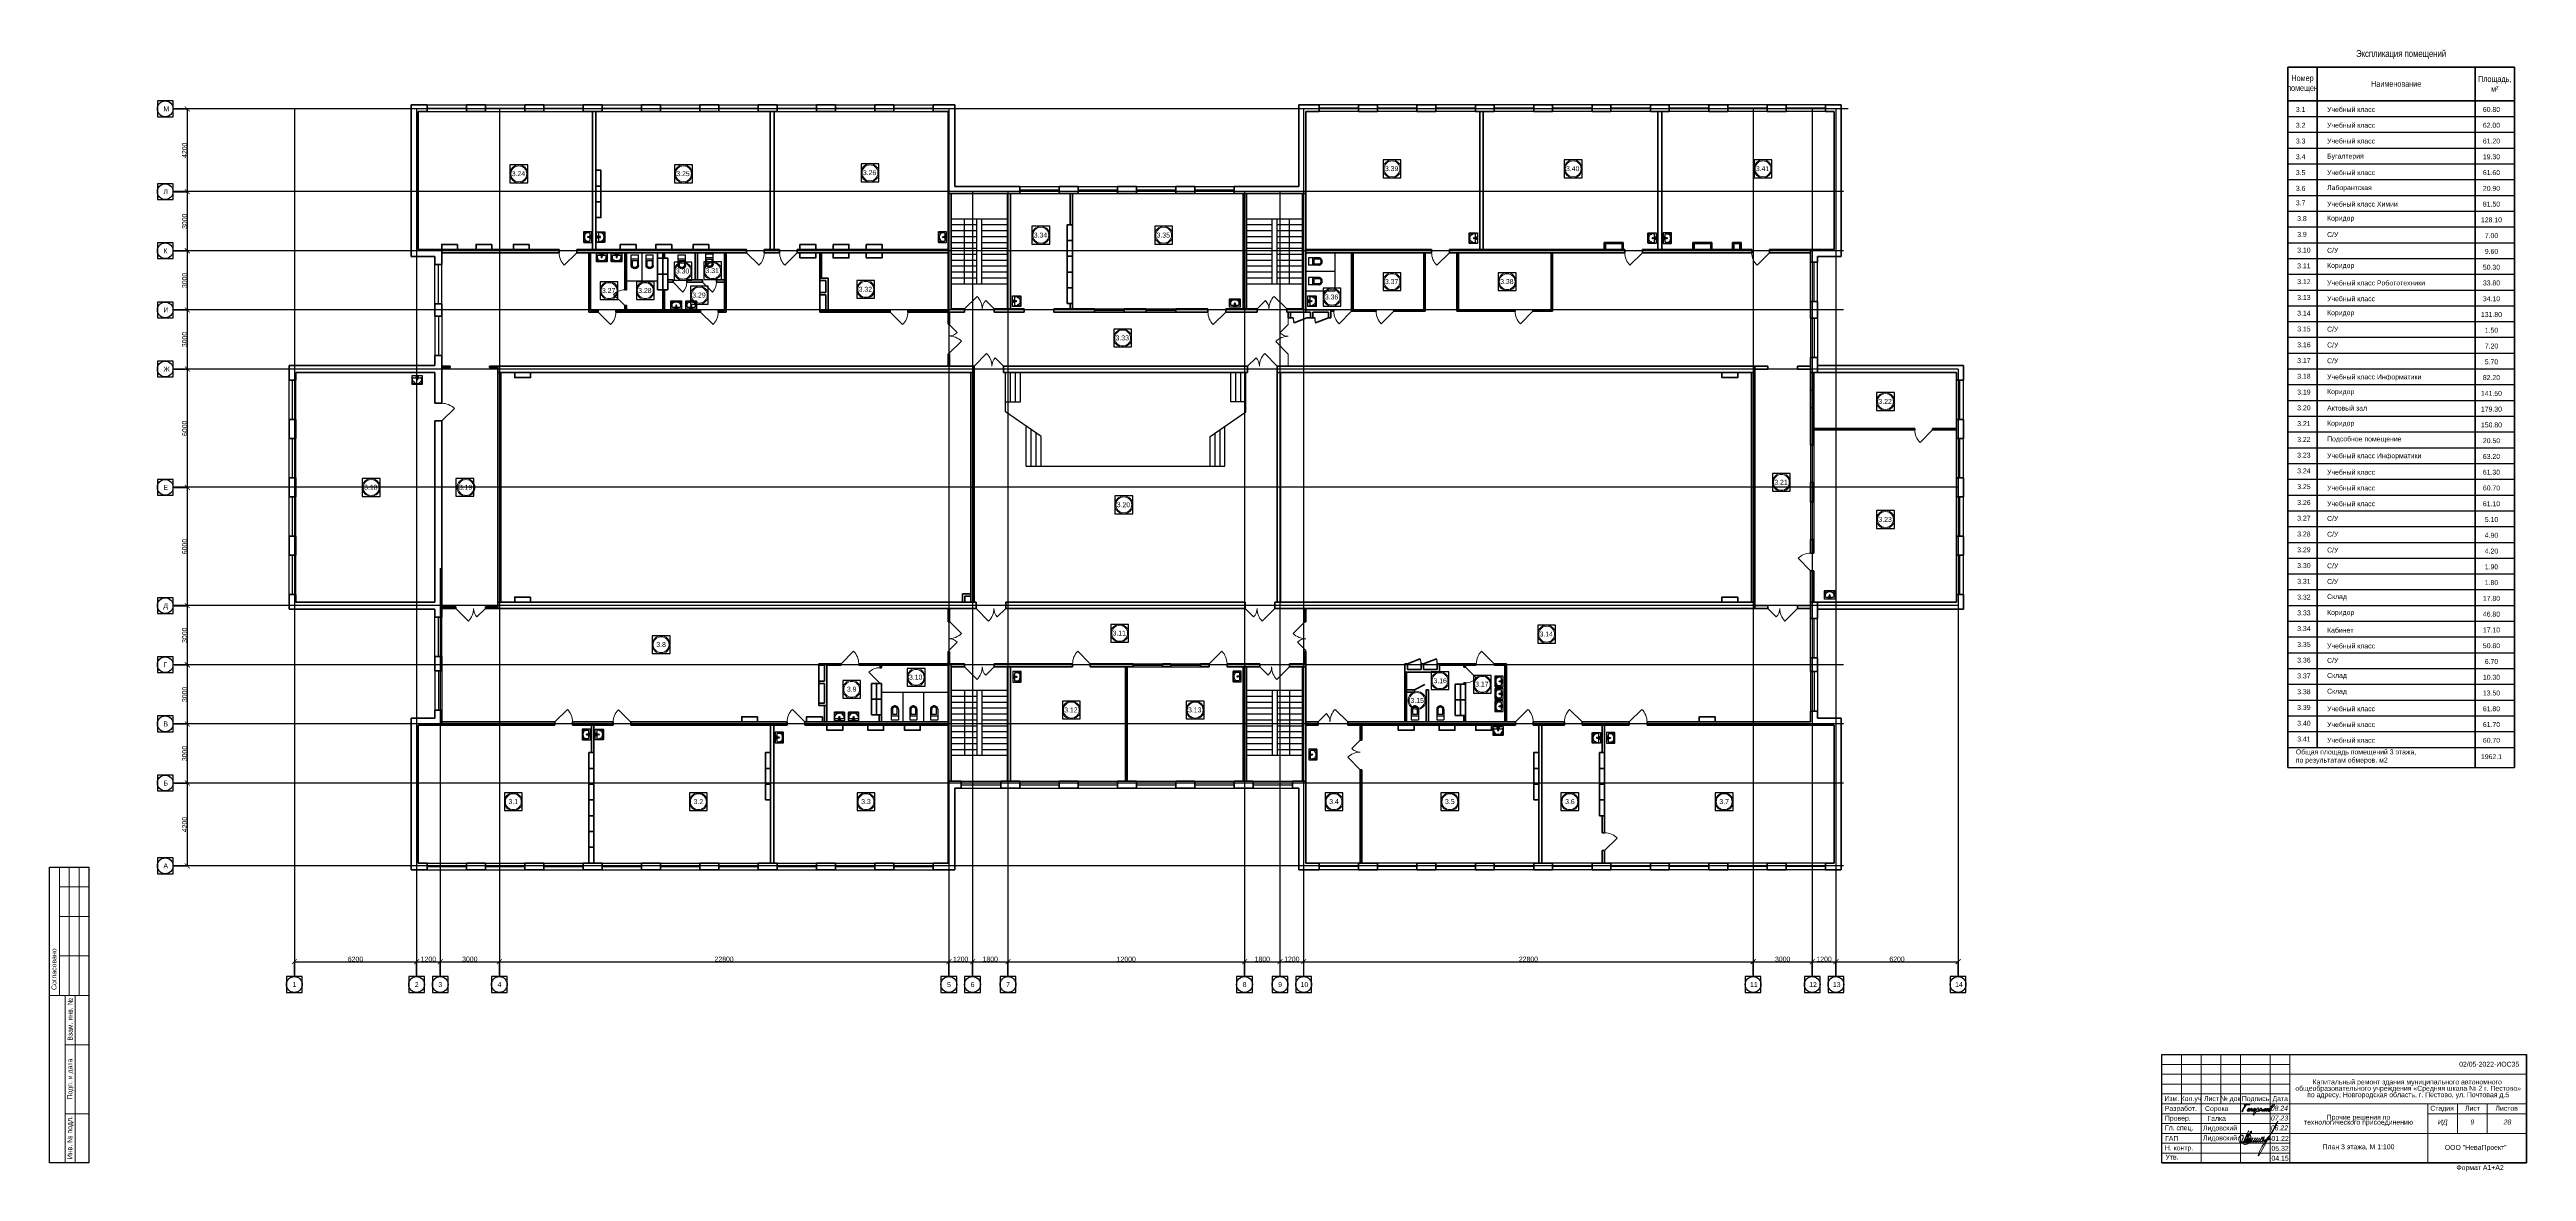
# Model space of a CAD drawing. Header units: metres. Extents: x 0 to 126, y 0 to 57.
import ezdxf
from ezdxf.enums import TextEntityAlignment as Align

# ---------------------------------------------------------------- set-up
doc = ezdxf.new("R2010")
doc.units = ezdxf.units.M
doc.linetypes.add('ACAD_ISO04W100', pattern=[30, 24, -3, 0, -3])
doc.linetypes.add('DGN Style 3', pattern=[499.525246, 356.803747, -142.721499])
for name, color, linetype, lineweight in [('Level 63', 7, 'Continuous', 0), ('Двери', 250, 'Continuous', 5), ('Стены', 7, 'Continuous', 50)]:
    doc.layers.add(name, color=color, linetype=linetype, lineweight=lineweight)
for name, color, linetype in [('SANTEH', 7, 'Continuous'), ('YOLO_STAMP', 1, 'Continuous'), ('YOLO_TABLE', 1, 'Continuous'), ('Окна', 127, 'Continuous'), ('Оси', 30, 'Continuous'), ('Осн надпись', 7, 'Continuous'), ('размеры оси', 163, 'Continuous'), ('Сантехника', 7, 'Continuous')]:
    doc.layers.add(name, color=color, linetype=linetype)
doc.styles.add('_ТАБЛИЧНЫЙ(1-100)', font='arial.ttf', dxfattribs={"width": 0.8, "height": 300})
doc.styles.add('_ТЕКСТОВЫЙ', font='arial.ttf', dxfattribs={"width": 0.8})
doc.styles.add('Arial', font='ariali.ttf')
doc.styles.add('GOST 2.304', font='cs_gost2304.shx')
doc.styles.get("Standard").update_dxf_attribs({"font": 'arial.ttf'})
doc.styles.add('Style-Arial', font='arial.ttf')
doc.dimstyles.new('100', dxfattribs={"dimtxt": 0.25, "dimasz": 0.25, "dimexe": 0.0125, "dimexo": 0.0625, "dimgap": 0.0065, "dimtad": 1, "dimlfac": 1000, "dimtxsty": 'Standard', "dimblk": 'ARCHTICK', "dimcen": 0.25, "dimadec": 0, "dimazin": 0, "dimtfac": 1, "dimtmove": 0, "dimatfit": 3, "dimldrblk": 'ARCHTICK', "dimfxl": 1, "dimarcsym": 0})

# ---------------------------------------------------------------- blocks, each defined once
blk = doc.blocks.new('Rac7')
at = {"color": 0}
for p, q in [((-39501, -24232), (-39501, -23830)), ((-39474, -23808), (-38988, -23808)), ((-39457, -23859), (-39457, -24115)), ((-39032, -23838), (-39430, -23838)), ((-39221, -23855), (-39241, -23855)), ((-39005, -24115), (-39005, -23859)), ((-39005, -23859), (-39005, -23859)), ((-38961, -23830), (-38961, -24232)), ((-38961, -24232), (-39501, -24232)), ((-39430, -24136), (-39253, -24136)), ((-39297, -24164), (-39253, -24164)), ((-39297, -24194), (-39297, -24164)), ((-39165, -24194), (-39297, -24194)), ((-39253, -24186), (-39253, -24094)), ((-39253, -24186), (-39209, -24186)), ((-39209, -24186), (-39209, -24094)), ((-39209, -24136), (-39032, -24136)), ((-39209, -24164), (-39165, -24164)), ((-39165, -24164), (-39165, -24194))]:
    blk.add_line(p, q, dxfattribs=at)
at = {"color": 0, "extrusion": (0, 0, -1)}
for centre, major_axis, start_param, end_param in [((-39474, -23830), (-27, 0), 0, 1.5707963), ((-39430, -23859), (-27, 0), 0, 1.5707963), ((-39241, -24007), (-194, 0), 0, 1.5707963), ((-39221, -24007), (-194, 0), 1.5707963, 3.1415927), ((-39032, -23859), (-27, 0), 1.5707963, 3.1415927), ((-38988, -23830), (-27, 0), 1.5707963, 3.1415927), ((-39430, -24115), (-27, 0), -1.5707963, 0), ((-39231, -24104), (-25.3, 0), 0.5528156, 2.5887771), ((-39032, -24115), (-27, 0), -3.1415927, -1.5707963)]:
    blk.add_ellipse(centre, major_axis=major_axis, ratio=0.7857143, start_param=start_param, end_param=end_param, dxfattribs=at)
blk.add_ellipse((-39231, -24048), major_axis=(-27.9, 0), ratio=0.7857143, dxfattribs=at)
blk = doc.blocks.new('WC With Cistern_103')
at = {"layer": 'SANTEH', "linetype": 'Continuous'}
for p, q in [((0, 170), (0, 700)), ((370, 700), (0, 700)), ((370, 500), (0, 500)), ((60, 425), (60, 170)), ((310, 425), (60, 425)), ((310, 170), (310, 425)), ((370, 170), (370, 700))]:
    blk.add_line(p, q, dxfattribs=at)
for points in [[(0, 170), (1, 151), (4, 133), (10, 115), (17, 97), (27, 81), (38, 66), (51, 52), (65, 40)], [(60, 170), (61, 158), (63, 146), (66, 135), (71, 124), (77, 114), (84, 104), (92, 96), (101, 88)], [(65, 40), (92, 23), (122, 10), (153, 3), (185, 0), (217, 3), (248, 10), (278, 23), (305, 40)], [(101, 88), (120, 76), (141, 67), (163, 62), (185, 60), (207, 62), (229, 67), (250, 76), (269, 88)], [(269, 88), (278, 96), (286, 104), (293, 114), (299, 124), (304, 135), (307, 146), (309, 158), (310, 170)], [(305, 40), (319, 52), (332, 66), (343, 81), (353, 97), (360, 115), (366, 133), (369, 151), (370, 170)]]:
    blk.add_lwpolyline(points, dxfattribs=at)
blk = doc.blocks.new('_ArchTick')
at = {"color": 0, "linetype": 'ByBlock', "const_width": 0.15}
blk.add_lwpolyline([(-0.5, -0.5), (0.5, 0.5)], dxfattribs=at)
blk = doc.blocks.new('*D66')
at = {"layer": 'Defpoints', "color": 0, "transparency": 16777216}
for p in [(18.62, 10.71), (12.42, 9.95), (18.62, 9.95)]:
    blk.add_point(p, dxfattribs=at)
at = {"layer": 'размеры оси', "color": 0, "lineweight": -2, "transparency": 16777216}
for p, q in [((12.42, 10.02), (12.42, 10.72)), ((12.42, 10.71), (18.62, 10.71)), ((18.62, 10.02), (18.62, 10.72))]:
    blk.add_line(p, q, dxfattribs=at)
at = {"layer": 'размеры оси', "color": 0, "lineweight": -2, "transparency": 16777216, "xscale": 0.25, "yscale": 0.25, "zscale": 0.25, "rotation": 180}
blk.add_blockref('_ArchTick', (12.42, 10.71), dxfattribs=at)
at = {"layer": 'размеры оси', "color": 0, "lineweight": -2, "transparency": 16777216, "xscale": 0.25, "yscale": 0.25, "zscale": 0.25}
blk.add_blockref('_ArchTick', (18.62, 10.71), dxfattribs=at)
at = {"layer": 'размеры оси', "color": 0, "transparency": 16777216, "insert": (15.52, 10.84), "char_height": 0.25, "attachment_point": 5}
blk.add_mtext('6200', dxfattribs=at)
blk = doc.blocks.new('*D67')
at = {"layer": 'Defpoints', "color": 0, "transparency": 16777216}
for p in [(19.82, 10.71), (18.62, 9.95), (19.82, 9.95)]:
    blk.add_point(p, dxfattribs=at)
at = {"layer": 'размеры оси', "color": 0, "lineweight": -2, "transparency": 16777216}
for p, q in [((18.62, 10.02), (18.62, 10.72)), ((18.62, 10.71), (19.82, 10.71)), ((19.82, 10.02), (19.82, 10.72))]:
    blk.add_line(p, q, dxfattribs=at)
at = {"layer": 'размеры оси', "color": 0, "lineweight": -2, "transparency": 16777216, "xscale": 0.25, "yscale": 0.25, "zscale": 0.25, "rotation": 180}
blk.add_blockref('_ArchTick', (18.62, 10.71), dxfattribs=at)
at = {"layer": 'размеры оси', "color": 0, "lineweight": -2, "transparency": 16777216, "xscale": 0.25, "yscale": 0.25, "zscale": 0.25}
blk.add_blockref('_ArchTick', (19.82, 10.71), dxfattribs=at)
at = {"layer": 'размеры оси', "color": 0, "transparency": 16777216, "insert": (19.22, 10.84), "char_height": 0.25, "attachment_point": 5}
blk.add_mtext('1200', dxfattribs=at)
blk = doc.blocks.new('*D68')
at = {"layer": 'Defpoints', "color": 0, "transparency": 16777216}
for p in [(22.82, 10.71), (19.82, 9.95), (22.82, 9.95)]:
    blk.add_point(p, dxfattribs=at)
at = {"layer": 'размеры оси', "color": 0, "lineweight": -2, "transparency": 16777216}
for p, q in [((19.82, 10.02), (19.82, 10.72)), ((19.82, 10.71), (22.82, 10.71)), ((22.82, 10.02), (22.82, 10.72))]:
    blk.add_line(p, q, dxfattribs=at)
at = {"layer": 'размеры оси', "color": 0, "lineweight": -2, "transparency": 16777216, "xscale": 0.25, "yscale": 0.25, "zscale": 0.25, "rotation": 180}
blk.add_blockref('_ArchTick', (19.82, 10.71), dxfattribs=at)
at = {"layer": 'размеры оси', "color": 0, "lineweight": -2, "transparency": 16777216, "xscale": 0.25, "yscale": 0.25, "zscale": 0.25}
blk.add_blockref('_ArchTick', (22.82, 10.71), dxfattribs=at)
at = {"layer": 'размеры оси', "color": 0, "transparency": 16777216, "insert": (21.32, 10.84), "char_height": 0.25, "attachment_point": 5}
blk.add_mtext('3000', dxfattribs=at)
blk = doc.blocks.new('*D69')
at = {"layer": 'Defpoints', "color": 0, "transparency": 16777216}
for p in [(45.62, 10.71), (22.82, 9.95), (45.62, 9.95)]:
    blk.add_point(p, dxfattribs=at)
at = {"layer": 'размеры оси', "color": 0, "lineweight": -2, "transparency": 16777216}
for p, q in [((22.82, 10.02), (22.82, 10.72)), ((22.82, 10.71), (45.62, 10.71)), ((45.62, 10.02), (45.62, 10.72))]:
    blk.add_line(p, q, dxfattribs=at)
at = {"layer": 'размеры оси', "color": 0, "lineweight": -2, "transparency": 16777216, "xscale": 0.25, "yscale": 0.25, "zscale": 0.25, "rotation": 180}
blk.add_blockref('_ArchTick', (22.82, 10.71), dxfattribs=at)
at = {"layer": 'размеры оси', "color": 0, "lineweight": -2, "transparency": 16777216, "xscale": 0.25, "yscale": 0.25, "zscale": 0.25}
blk.add_blockref('_ArchTick', (45.62, 10.71), dxfattribs=at)
at = {"layer": 'размеры оси', "color": 0, "transparency": 16777216, "insert": (34.22, 10.84), "char_height": 0.25, "attachment_point": 5}
blk.add_mtext('22800', dxfattribs=at)
blk = doc.blocks.new('*D70')
at = {"layer": 'Defpoints', "color": 0, "transparency": 16777216}
for p in [(46.82, 10.71), (45.62, 9.95), (46.82, 9.95)]:
    blk.add_point(p, dxfattribs=at)
at = {"layer": 'размеры оси', "color": 0, "lineweight": -2, "transparency": 16777216}
for p, q in [((45.62, 10.02), (45.62, 10.72)), ((45.62, 10.71), (46.82, 10.71)), ((46.82, 10.02), (46.82, 10.72))]:
    blk.add_line(p, q, dxfattribs=at)
at = {"layer": 'размеры оси', "color": 0, "lineweight": -2, "transparency": 16777216, "xscale": 0.25, "yscale": 0.25, "zscale": 0.25, "rotation": 180}
blk.add_blockref('_ArchTick', (45.62, 10.71), dxfattribs=at)
at = {"layer": 'размеры оси', "color": 0, "lineweight": -2, "transparency": 16777216, "xscale": 0.25, "yscale": 0.25, "zscale": 0.25}
blk.add_blockref('_ArchTick', (46.82, 10.71), dxfattribs=at)
at = {"layer": 'размеры оси', "color": 0, "transparency": 16777216, "insert": (46.22, 10.84), "char_height": 0.25, "attachment_point": 5}
blk.add_mtext('1200', dxfattribs=at)
blk = doc.blocks.new('*D71')
at = {"layer": 'Defpoints', "color": 0, "transparency": 16777216}
for p in [(48.62, 10.71), (46.82, 9.95), (48.62, 9.95)]:
    blk.add_point(p, dxfattribs=at)
at = {"layer": 'размеры оси', "color": 0, "lineweight": -2, "transparency": 16777216}
for p, q in [((46.82, 10.02), (46.82, 10.72)), ((46.82, 10.71), (48.62, 10.71)), ((48.62, 10.02), (48.62, 10.72))]:
    blk.add_line(p, q, dxfattribs=at)
at = {"layer": 'размеры оси', "color": 0, "lineweight": -2, "transparency": 16777216, "xscale": 0.25, "yscale": 0.25, "zscale": 0.25, "rotation": 180}
blk.add_blockref('_ArchTick', (46.82, 10.71), dxfattribs=at)
at = {"layer": 'размеры оси', "color": 0, "lineweight": -2, "transparency": 16777216, "xscale": 0.25, "yscale": 0.25, "zscale": 0.25}
blk.add_blockref('_ArchTick', (48.62, 10.71), dxfattribs=at)
at = {"layer": 'размеры оси', "color": 0, "transparency": 16777216, "insert": (47.72, 10.84), "char_height": 0.25, "attachment_point": 5}
blk.add_mtext('1800', dxfattribs=at)
blk = doc.blocks.new('*D49')
at = {"layer": 'Defpoints', "color": 0, "transparency": 16777216}
for p in [(60.62, 10.71), (48.62, 9.95), (60.62, 9.95)]:
    blk.add_point(p, dxfattribs=at)
at = {"layer": 'размеры оси', "color": 0, "lineweight": -2, "transparency": 16777216}
for p, q in [((48.62, 10.02), (48.62, 10.72)), ((48.62, 10.71), (60.62, 10.71)), ((60.62, 10.02), (60.62, 10.72))]:
    blk.add_line(p, q, dxfattribs=at)
at = {"layer": 'размеры оси', "color": 0, "lineweight": -2, "transparency": 16777216, "xscale": 0.25, "yscale": 0.25, "zscale": 0.25, "rotation": 180}
blk.add_blockref('_ArchTick', (48.62, 10.71), dxfattribs=at)
at = {"layer": 'размеры оси', "color": 0, "lineweight": -2, "transparency": 16777216, "xscale": 0.25, "yscale": 0.25, "zscale": 0.25}
blk.add_blockref('_ArchTick', (60.62, 10.71), dxfattribs=at)
at = {"layer": 'размеры оси', "color": 0, "transparency": 16777216, "insert": (54.62, 10.84), "char_height": 0.25, "attachment_point": 5}
blk.add_mtext('12000', dxfattribs=at)
blk = doc.blocks.new('*D50')
at = {"layer": 'Defpoints', "color": 0, "transparency": 16777216}
for p in [(62.42, 10.71), (60.62, 9.95), (62.42, 9.95)]:
    blk.add_point(p, dxfattribs=at)
at = {"layer": 'размеры оси', "color": 0, "lineweight": -2, "transparency": 16777216}
for p, q in [((60.62, 10.02), (60.62, 10.72)), ((60.62, 10.71), (62.42, 10.71)), ((62.42, 10.02), (62.42, 10.72))]:
    blk.add_line(p, q, dxfattribs=at)
at = {"layer": 'размеры оси', "color": 0, "lineweight": -2, "transparency": 16777216, "xscale": 0.25, "yscale": 0.25, "zscale": 0.25, "rotation": 180}
blk.add_blockref('_ArchTick', (60.62, 10.71), dxfattribs=at)
at = {"layer": 'размеры оси', "color": 0, "lineweight": -2, "transparency": 16777216, "xscale": 0.25, "yscale": 0.25, "zscale": 0.25}
blk.add_blockref('_ArchTick', (62.42, 10.71), dxfattribs=at)
at = {"layer": 'размеры оси', "color": 0, "transparency": 16777216, "insert": (61.52, 10.84), "char_height": 0.25, "attachment_point": 5}
blk.add_mtext('1800', dxfattribs=at)
blk = doc.blocks.new('*D51')
at = {"layer": 'Defpoints', "color": 0, "transparency": 16777216}
for p in [(63.62, 10.71), (62.42, 9.95), (63.62, 9.95)]:
    blk.add_point(p, dxfattribs=at)
at = {"layer": 'размеры оси', "color": 0, "lineweight": -2, "transparency": 16777216}
for p, q in [((62.42, 10.02), (62.42, 10.72)), ((62.42, 10.71), (63.62, 10.71)), ((63.62, 10.02), (63.62, 10.72))]:
    blk.add_line(p, q, dxfattribs=at)
at = {"layer": 'размеры оси', "color": 0, "lineweight": -2, "transparency": 16777216, "xscale": 0.25, "yscale": 0.25, "zscale": 0.25, "rotation": 180}
blk.add_blockref('_ArchTick', (62.42, 10.71), dxfattribs=at)
at = {"layer": 'размеры оси', "color": 0, "lineweight": -2, "transparency": 16777216, "xscale": 0.25, "yscale": 0.25, "zscale": 0.25}
blk.add_blockref('_ArchTick', (63.62, 10.71), dxfattribs=at)
at = {"layer": 'размеры оси', "color": 0, "transparency": 16777216, "insert": (63.02, 10.84), "char_height": 0.25, "attachment_point": 5}
blk.add_mtext('1200', dxfattribs=at)
blk = doc.blocks.new('*D52')
at = {"layer": 'Defpoints', "color": 0, "transparency": 16777216}
for p in [(86.42, 10.71), (63.62, 9.95), (86.42, 9.95)]:
    blk.add_point(p, dxfattribs=at)
at = {"layer": 'размеры оси', "color": 0, "lineweight": -2, "transparency": 16777216}
for p, q in [((63.62, 10.02), (63.62, 10.72)), ((63.62, 10.71), (86.42, 10.71)), ((86.42, 10.02), (86.42, 10.72))]:
    blk.add_line(p, q, dxfattribs=at)
at = {"layer": 'размеры оси', "color": 0, "lineweight": -2, "transparency": 16777216, "xscale": 0.25, "yscale": 0.25, "zscale": 0.25, "rotation": 180}
blk.add_blockref('_ArchTick', (63.62, 10.71), dxfattribs=at)
at = {"layer": 'размеры оси', "color": 0, "lineweight": -2, "transparency": 16777216, "xscale": 0.25, "yscale": 0.25, "zscale": 0.25}
blk.add_blockref('_ArchTick', (86.42, 10.71), dxfattribs=at)
at = {"layer": 'размеры оси', "color": 0, "transparency": 16777216, "insert": (75.02, 10.84), "char_height": 0.25, "attachment_point": 5}
blk.add_mtext('22800', dxfattribs=at)
blk = doc.blocks.new('*D53')
at = {"layer": 'Defpoints', "color": 0, "transparency": 16777216}
for p in [(89.42, 10.71), (86.42, 9.95), (89.42, 9.95)]:
    blk.add_point(p, dxfattribs=at)
at = {"layer": 'размеры оси', "color": 0, "lineweight": -2, "transparency": 16777216}
for p, q in [((86.42, 10.02), (86.42, 10.72)), ((86.42, 10.71), (89.42, 10.71)), ((89.42, 10.02), (89.42, 10.72))]:
    blk.add_line(p, q, dxfattribs=at)
at = {"layer": 'размеры оси', "color": 0, "lineweight": -2, "transparency": 16777216, "xscale": 0.25, "yscale": 0.25, "zscale": 0.25, "rotation": 180}
blk.add_blockref('_ArchTick', (86.42, 10.71), dxfattribs=at)
at = {"layer": 'размеры оси', "color": 0, "lineweight": -2, "transparency": 16777216, "xscale": 0.25, "yscale": 0.25, "zscale": 0.25}
blk.add_blockref('_ArchTick', (89.42, 10.71), dxfattribs=at)
at = {"layer": 'размеры оси', "color": 0, "transparency": 16777216, "insert": (87.92, 10.84), "char_height": 0.25, "attachment_point": 5}
blk.add_mtext('3000', dxfattribs=at)
blk = doc.blocks.new('*D54')
at = {"layer": 'Defpoints', "color": 0, "transparency": 16777216}
for p in [(90.62, 10.71), (89.42, 9.95), (90.62, 9.95)]:
    blk.add_point(p, dxfattribs=at)
at = {"layer": 'размеры оси', "color": 0, "lineweight": -2, "transparency": 16777216}
for p, q in [((89.42, 10.02), (89.42, 10.72)), ((89.42, 10.71), (90.62, 10.71)), ((90.62, 10.02), (90.62, 10.72))]:
    blk.add_line(p, q, dxfattribs=at)
at = {"layer": 'размеры оси', "color": 0, "lineweight": -2, "transparency": 16777216, "xscale": 0.25, "yscale": 0.25, "zscale": 0.25, "rotation": 180}
blk.add_blockref('_ArchTick', (89.42, 10.71), dxfattribs=at)
at = {"layer": 'размеры оси', "color": 0, "lineweight": -2, "transparency": 16777216, "xscale": 0.25, "yscale": 0.25, "zscale": 0.25}
blk.add_blockref('_ArchTick', (90.62, 10.71), dxfattribs=at)
at = {"layer": 'размеры оси', "color": 0, "transparency": 16777216, "insert": (90.02, 10.84), "char_height": 0.25, "attachment_point": 5}
blk.add_mtext('1200', dxfattribs=at)
blk = doc.blocks.new('*D55')
at = {"layer": 'Defpoints', "color": 0, "transparency": 16777216}
for p in [(96.82, 10.71), (90.62, 9.95), (96.82, 9.95)]:
    blk.add_point(p, dxfattribs=at)
at = {"layer": 'размеры оси', "color": 0, "lineweight": -2, "transparency": 16777216}
for p, q in [((90.62, 10.02), (90.62, 10.72)), ((90.62, 10.71), (96.82, 10.71)), ((96.82, 10.02), (96.82, 10.72))]:
    blk.add_line(p, q, dxfattribs=at)
at = {"layer": 'размеры оси', "color": 0, "lineweight": -2, "transparency": 16777216, "xscale": 0.25, "yscale": 0.25, "zscale": 0.25, "rotation": 180}
blk.add_blockref('_ArchTick', (90.62, 10.71), dxfattribs=at)
at = {"layer": 'размеры оси', "color": 0, "lineweight": -2, "transparency": 16777216, "xscale": 0.25, "yscale": 0.25, "zscale": 0.25}
blk.add_blockref('_ArchTick', (96.82, 10.71), dxfattribs=at)
at = {"layer": 'размеры оси', "color": 0, "transparency": 16777216, "insert": (93.72, 10.84), "char_height": 0.25, "attachment_point": 5}
blk.add_mtext('6200', dxfattribs=at)
blk = doc.blocks.new('*D56')
at = {"layer": 'Defpoints', "color": 0, "transparency": 16777216}
for p in [(6.27, 19.77), (6.99, 19.77), (6.27, 15.57)]:
    blk.add_point(p, dxfattribs=at)
at = {"layer": 'размеры оси', "color": 0, "lineweight": -2, "transparency": 16777216}
for p, q in [((6.33, 19.77), (7, 19.77)), ((6.99, 15.57), (6.99, 19.77)), ((6.33, 15.57), (7, 15.57))]:
    blk.add_line(p, q, dxfattribs=at)
at = {"layer": 'размеры оси', "color": 0, "lineweight": -2, "transparency": 16777216, "xscale": 0.25, "yscale": 0.25, "zscale": 0.25}
for p, rotation in [((6.99, 19.77), 90), ((6.99, 15.57), 270)]:
    blk.add_blockref('_ArchTick', p, dxfattribs=dict(at, rotation=rotation))
at = {"layer": 'размеры оси', "color": 0, "transparency": 16777216, "insert": (6.85, 17.67), "char_height": 0.25, "attachment_point": 5, "rotation": 90}
blk.add_mtext('4200', dxfattribs=at)
blk = doc.blocks.new('*D57')
at = {"layer": 'Defpoints', "color": 0, "transparency": 16777216}
for p in [(6.27, 22.77), (6.99, 22.77), (6.27, 19.77)]:
    blk.add_point(p, dxfattribs=at)
at = {"layer": 'размеры оси', "color": 0, "lineweight": -2, "transparency": 16777216}
for p, q in [((6.33, 22.77), (7, 22.77)), ((6.99, 19.77), (6.99, 22.77)), ((6.33, 19.77), (7, 19.77))]:
    blk.add_line(p, q, dxfattribs=at)
at = {"layer": 'размеры оси', "color": 0, "lineweight": -2, "transparency": 16777216, "xscale": 0.25, "yscale": 0.25, "zscale": 0.25}
for p, rotation in [((6.99, 22.77), 90), ((6.99, 19.77), 270)]:
    blk.add_blockref('_ArchTick', p, dxfattribs=dict(at, rotation=rotation))
at = {"layer": 'размеры оси', "color": 0, "transparency": 16777216, "insert": (6.85, 21.27), "char_height": 0.25, "attachment_point": 5, "rotation": 90}
blk.add_mtext('3000', dxfattribs=at)
blk = doc.blocks.new('*D58')
at = {"layer": 'Defpoints', "color": 0, "transparency": 16777216}
for p in [(6.27, 25.77), (6.99, 25.77), (6.27, 22.77)]:
    blk.add_point(p, dxfattribs=at)
at = {"layer": 'размеры оси', "color": 0, "lineweight": -2, "transparency": 16777216}
for p, q in [((6.33, 25.77), (7, 25.77)), ((6.99, 22.77), (6.99, 25.77)), ((6.33, 22.77), (7, 22.77))]:
    blk.add_line(p, q, dxfattribs=at)
at = {"layer": 'размеры оси', "color": 0, "lineweight": -2, "transparency": 16777216, "xscale": 0.25, "yscale": 0.25, "zscale": 0.25}
for p, rotation in [((6.99, 25.77), 90), ((6.99, 22.77), 270)]:
    blk.add_blockref('_ArchTick', p, dxfattribs=dict(at, rotation=rotation))
at = {"layer": 'размеры оси', "color": 0, "transparency": 16777216, "insert": (6.85, 24.27), "char_height": 0.25, "attachment_point": 5, "rotation": 90}
blk.add_mtext('3000', dxfattribs=at)
blk = doc.blocks.new('*D59')
at = {"layer": 'Defpoints', "color": 0, "transparency": 16777216}
for p in [(6.27, 28.77), (6.99, 28.77), (6.27, 25.77)]:
    blk.add_point(p, dxfattribs=at)
at = {"layer": 'размеры оси', "color": 0, "lineweight": -2, "transparency": 16777216}
for p, q in [((6.33, 28.77), (7, 28.77)), ((6.99, 25.77), (6.99, 28.77)), ((6.33, 25.77), (7, 25.77))]:
    blk.add_line(p, q, dxfattribs=at)
at = {"layer": 'размеры оси', "color": 0, "lineweight": -2, "transparency": 16777216, "xscale": 0.25, "yscale": 0.25, "zscale": 0.25}
for p, rotation in [((6.99, 28.77), 90), ((6.99, 25.77), 270)]:
    blk.add_blockref('_ArchTick', p, dxfattribs=dict(at, rotation=rotation))
at = {"layer": 'размеры оси', "color": 0, "transparency": 16777216, "insert": (6.85, 27.27), "char_height": 0.25, "attachment_point": 5, "rotation": 90}
blk.add_mtext('3000', dxfattribs=at)
blk = doc.blocks.new('*D60')
at = {"layer": 'Defpoints', "color": 0, "transparency": 16777216}
for p in [(6.27, 34.77), (6.99, 34.77), (6.27, 28.77)]:
    blk.add_point(p, dxfattribs=at)
at = {"layer": 'размеры оси', "color": 0, "lineweight": -2, "transparency": 16777216}
for p, q in [((6.33, 34.77), (7, 34.77)), ((6.99, 28.77), (6.99, 34.77)), ((6.33, 28.77), (7, 28.77))]:
    blk.add_line(p, q, dxfattribs=at)
at = {"layer": 'размеры оси', "color": 0, "lineweight": -2, "transparency": 16777216, "xscale": 0.25, "yscale": 0.25, "zscale": 0.25}
for p, rotation in [((6.99, 34.77), 90), ((6.99, 28.77), 270)]:
    blk.add_blockref('_ArchTick', p, dxfattribs=dict(at, rotation=rotation))
at = {"layer": 'размеры оси', "color": 0, "transparency": 16777216, "insert": (6.85, 31.77), "char_height": 0.25, "attachment_point": 5, "rotation": 90}
blk.add_mtext('6000', dxfattribs=at)
blk = doc.blocks.new('*D61')
at = {"layer": 'Defpoints', "color": 0, "transparency": 16777216}
for p in [(6.27, 40.77), (6.99, 40.77), (6.27, 34.77)]:
    blk.add_point(p, dxfattribs=at)
at = {"layer": 'размеры оси', "color": 0, "lineweight": -2, "transparency": 16777216}
for p, q in [((6.33, 40.77), (7, 40.77)), ((6.99, 34.77), (6.99, 40.77)), ((6.33, 34.77), (7, 34.77))]:
    blk.add_line(p, q, dxfattribs=at)
at = {"layer": 'размеры оси', "color": 0, "lineweight": -2, "transparency": 16777216, "xscale": 0.25, "yscale": 0.25, "zscale": 0.25}
for p, rotation in [((6.99, 40.77), 90), ((6.99, 34.77), 270)]:
    blk.add_blockref('_ArchTick', p, dxfattribs=dict(at, rotation=rotation))
at = {"layer": 'размеры оси', "color": 0, "transparency": 16777216, "insert": (6.85, 37.77), "char_height": 0.25, "attachment_point": 5, "rotation": 90}
blk.add_mtext('6000', dxfattribs=at)
blk = doc.blocks.new('*D62')
at = {"layer": 'Defpoints', "color": 0, "transparency": 16777216}
for p in [(6.27, 43.77), (6.99, 43.77), (6.27, 40.77)]:
    blk.add_point(p, dxfattribs=at)
at = {"layer": 'размеры оси', "color": 0, "lineweight": -2, "transparency": 16777216}
for p, q in [((6.33, 43.77), (7, 43.77)), ((6.99, 40.77), (6.99, 43.77)), ((6.33, 40.77), (7, 40.77))]:
    blk.add_line(p, q, dxfattribs=at)
at = {"layer": 'размеры оси', "color": 0, "lineweight": -2, "transparency": 16777216, "xscale": 0.25, "yscale": 0.25, "zscale": 0.25}
for p, rotation in [((6.99, 43.77), 90), ((6.99, 40.77), 270)]:
    blk.add_blockref('_ArchTick', p, dxfattribs=dict(at, rotation=rotation))
at = {"layer": 'размеры оси', "color": 0, "transparency": 16777216, "insert": (6.85, 42.27), "char_height": 0.25, "attachment_point": 5, "rotation": 90}
blk.add_mtext('3000', dxfattribs=at)
blk = doc.blocks.new('*D63')
at = {"layer": 'Defpoints', "color": 0, "transparency": 16777216}
for p in [(6.27, 46.77), (6.99, 46.77), (6.27, 43.77)]:
    blk.add_point(p, dxfattribs=at)
at = {"layer": 'размеры оси', "color": 0, "lineweight": -2, "transparency": 16777216}
for p, q in [((6.33, 46.77), (7, 46.77)), ((6.99, 43.77), (6.99, 46.77)), ((6.33, 43.77), (7, 43.77))]:
    blk.add_line(p, q, dxfattribs=at)
at = {"layer": 'размеры оси', "color": 0, "lineweight": -2, "transparency": 16777216, "xscale": 0.25, "yscale": 0.25, "zscale": 0.25}
for p, rotation in [((6.99, 46.77), 90), ((6.99, 43.77), 270)]:
    blk.add_blockref('_ArchTick', p, dxfattribs=dict(at, rotation=rotation))
at = {"layer": 'размеры оси', "color": 0, "transparency": 16777216, "insert": (6.85, 45.27), "char_height": 0.25, "attachment_point": 5, "rotation": 90}
blk.add_mtext('3000', dxfattribs=at)
blk = doc.blocks.new('*D64')
at = {"layer": 'Defpoints', "color": 0, "transparency": 16777216}
for p in [(6.27, 49.77), (6.99, 49.77), (6.27, 46.77)]:
    blk.add_point(p, dxfattribs=at)
at = {"layer": 'размеры оси', "color": 0, "lineweight": -2, "transparency": 16777216}
for p, q in [((6.33, 49.77), (7, 49.77)), ((6.99, 46.77), (6.99, 49.77)), ((6.33, 46.77), (7, 46.77))]:
    blk.add_line(p, q, dxfattribs=at)
at = {"layer": 'размеры оси', "color": 0, "lineweight": -2, "transparency": 16777216, "xscale": 0.25, "yscale": 0.25, "zscale": 0.25}
for p, rotation in [((6.99, 49.77), 90), ((6.99, 46.77), 270)]:
    blk.add_blockref('_ArchTick', p, dxfattribs=dict(at, rotation=rotation))
at = {"layer": 'размеры оси', "color": 0, "transparency": 16777216, "insert": (6.85, 48.27), "char_height": 0.25, "attachment_point": 5, "rotation": 90}
blk.add_mtext('3000', dxfattribs=at)
blk = doc.blocks.new('*D65')
at = {"layer": 'Defpoints', "color": 0, "transparency": 16777216}
for p in [(6.27, 53.97), (6.99, 53.97), (6.27, 49.77)]:
    blk.add_point(p, dxfattribs=at)
at = {"layer": 'размеры оси', "color": 0, "lineweight": -2, "transparency": 16777216}
for p, q in [((6.33, 53.97), (7, 53.97)), ((6.99, 49.77), (6.99, 53.97)), ((6.33, 49.77), (7, 49.77))]:
    blk.add_line(p, q, dxfattribs=at)
at = {"layer": 'размеры оси', "color": 0, "lineweight": -2, "transparency": 16777216, "xscale": 0.25, "yscale": 0.25, "zscale": 0.25}
for p, rotation in [((6.99, 53.97), 90), ((6.99, 49.77), 270)]:
    blk.add_blockref('_ArchTick', p, dxfattribs=dict(at, rotation=rotation))
at = {"layer": 'размеры оси', "color": 0, "transparency": 16777216, "insert": (6.85, 51.87), "char_height": 0.25, "attachment_point": 5, "rotation": 90}
blk.add_mtext('4200', dxfattribs=at)
blk = doc.blocks.new('*U19')
at = {"linetype": 'Continuous', "lineweight": 0}
h = blk.add_hatch(color=5, dxfattribs=at)
edge = h.paths.add_edge_path()
edge.add_spline(control_points=[(-528, 199), (-508, 201), (-488, 203), (-468, 205), (-447, 207), (-426, 209), (-406, 210), (-386, 212), (-367, 212)], knot_values=[0, 0, 0, 0.25, 0.25, 0.5, 0.5, 0.75, 0.75, 1, 1, 1], degree=2, periodic=0)
edge.add_line((-367, 212), (-362, 212))
edge.add_spline(control_points=[(-362, 212), (-358, 212), (-358, 213), (-358, 217), (-361, 219), (-364, 222), (-369, 223), (-374, 225), (-380, 225), (-385, 225), (-390, 225)], knot_values=[0, 0, 0, 0.2, 0.2, 0.4, 0.4, 0.6, 0.6, 0.8, 0.8, 1, 1, 1], degree=2, periodic=0)
edge.add_line((-390, 225), (-400, 225))
edge.add_spline(control_points=[(-400, 225), (-433, 225), (-466, 222), (-498, 219), (-530, 215)], knot_values=[0, 0, 0, 0.5, 0.5, 1, 1, 1], degree=2, periodic=0)
edge.add_line((-530, 215), (-539, 216))
edge.add_line((-539, 216), (-545, 213))
edge.add_spline(control_points=[(-545, 213), (-551, 212), (-558, 211), (-566, 210), (-573, 208), (-581, 207), (-588, 206), (-596, 204), (-602, 202), (-606, 201), (-606, 197), (-606, 192), (-604, 191), (-602, 189), (-598, 189), (-588, 189), (-578, 191), (-568, 193), (-559, 194)], knot_values=[0, 0, 0, 0.1111111, 0.1111111, 0.2222222, 0.2222222, 0.3333333, 0.3333333, 0.4444444, 0.4444444, 0.5555556, 0.5555556, 0.6666667, 0.6666667, 0.7777778, 0.7777778, 0.8888889, 0.8888889, 1, 1, 1], degree=2, periodic=0)
edge.add_spline(control_points=[(-559, 194), (-564, 187), (-575, 171), (-585, 154), (-598, 134), (-611, 114), (-624, 93), (-637, 71), (-648, 54), (-660, 34), (-671, 14), (-682, -6), (-690, -23), (-699, -41), (-703, -54), (-708, -67), (-707, -72), (-707, -75), (-705, -79), (-703, -83), (-700, -87), (-697, -91), (-694, -93), (-691, -96), (-688, -96), (-685, -95), (-680, -86), (-676, -77), (-671, -66), (-666, -54), (-662, -44), (-658, -34), (-657, -32)], knot_values=[0, 0, 0, 0.0625, 0.0625, 0.125, 0.125, 0.1875, 0.1875, 0.25, 0.25, 0.3125, 0.3125, 0.375, 0.375, 0.4375, 0.4375, 0.5, 0.5, 0.5625, 0.5625, 0.625, 0.625, 0.6875, 0.6875, 0.75, 0.75, 0.8125, 0.8125, 0.875, 0.875, 0.9375, 0.9375, 1, 1, 1], degree=2, periodic=0)
edge.add_spline(control_points=[(-657, -32), (-657, -29), (-660, -30)], knot_values=[0, 0, 0, 1, 1, 1], degree=2, periodic=0)
edge.add_spline(control_points=[(-660, -30), (-661, -31), (-664, -34), (-666, -37), (-669, -41), (-672, -45), (-675, -49), (-677, -52), (-678, -53)], knot_values=[0, 0, 0, 0.25, 0.25, 0.5, 0.5, 0.75, 0.75, 1, 1, 1], degree=2, periodic=0)
edge.add_line((-678, -53), (-679, -53))
edge.add_spline(control_points=[(-679, -53), (-679, -52), (-675, -43), (-670, -34), (-662, -19), (-653, -4), (-640, 16), (-628, 36), (-612, 61)], knot_values=[0, 0, 0, 0.25, 0.25, 0.5, 0.5, 0.75, 0.75, 1, 1, 1], degree=2, periodic=0)
edge.add_spline(control_points=[(-612, 61), (-598, 83), (-584, 105), (-570, 126), (-556, 149), (-549, 161), (-540, 173), (-532, 186), (-528, 199)], knot_values=[0, 0, 0, 0.25, 0.25, 0.5, 0.5, 0.75, 0.75, 1, 1, 1], degree=2, periodic=0)
h = blk.add_hatch(color=5, dxfattribs=at)
edge = h.paths.add_edge_path()
edge.add_line((-354, -17), (-356, -17))
edge.add_spline(control_points=[(-356, -17), (-361, -18), (-365, -18)], knot_values=[0, 0, 0, 1, 1, 1], degree=2, periodic=0)
edge.add_spline(control_points=[(-365, -18), (-371, -23), (-377, -29), (-385, -36), (-394, -42), (-402, -48), (-411, -53), (-419, -58), (-427, -61), (-434, -64), (-441, -64), (-447, -64), (-451, -59), (-455, -55), (-455, -47), (-455, -40), (-452, -31), (-449, -23), (-445, -15)], knot_values=[0, 0, 0, 0.0475219, 0.0475219, 0.1665817, 0.1665817, 0.2856415, 0.2856415, 0.4047012, 0.4047012, 0.523761, 0.523761, 0.6428207, 0.6428207, 0.7618805, 0.7618805, 0.8809402, 0.8809402, 1, 1, 1], degree=2, periodic=0)
edge.add_spline(control_points=[(-445, -15), (-436, -12), (-422, -7), (-409, -1), (-397, 6), (-385, 13), (-376, 21), (-367, 29), (-367, 36), (-367, 42), (-372, 45), (-378, 48), (-381, 50), (-385, 53), (-389, 56), (-392, 60), (-398, 60), (-406, 60), (-419, 51), (-432, 42), (-444, 28), (-457, 13), (-466, -5), (-475, -23), (-475, -42), (-475, -58), (-466, -67), (-457, -75), (-443, -75), (-434, -75), (-425, -72), (-416, -68), (-406, -63), (-397, -57), (-387, -49), (-378, -42), (-368, -34), (-364, -30), (-361, -27)], knot_values=[0, 0, 0, 0.0548705, 0.0548705, 0.1097411, 0.1097411, 0.1646116, 0.1646116, 0.2194821, 0.2194821, 0.2743526, 0.2743526, 0.3292232, 0.3292232, 0.3840937, 0.3840937, 0.4389642, 0.4389642, 0.4938347, 0.4938347, 0.5487053, 0.5487053, 0.6035758, 0.6035758, 0.6584463, 0.6584463, 0.7133168, 0.7133168, 0.7681874, 0.7681874, 0.8230579, 0.8230579, 0.8779284, 0.8779284, 0.9327989, 0.9327989, 0.9876695, 0.9876695, 1, 1, 1], degree=2, periodic=0)
edge.add_spline(control_points=[(-361, -27), (-357, -22), (-354, -17)], knot_values=[0, 0, 0, 1, 1, 1], degree=2, periodic=0)
edge = h.paths.add_edge_path(flags=16)
edge.add_spline(control_points=[(-434, 3), (-429, 11), (-423, 18), (-417, 24), (-412, 29), (-406, 34), (-401, 37), (-395, 40), (-392, 40), (-386, 40), (-384, 38), (-382, 36), (-382, 34)], knot_values=[0, 0, 0, 0.1666667, 0.1666667, 0.3333333, 0.3333333, 0.5, 0.5, 0.6666667, 0.6666667, 0.8333333, 0.8333333, 1, 1, 1], degree=2, periodic=0)
edge.add_spline(control_points=[(-382, 34), (-382, 32), (-387, 27), (-393, 23), (-400, 18), (-408, 13), (-417, 9), (-427, 5), (-434, 3)], knot_values=[0, 0, 0, 0.25, 0.25, 0.5, 0.5, 0.75, 0.75, 1, 1, 1], degree=2, periodic=0)
h = blk.add_hatch(color=5, dxfattribs=at)
edge = h.paths.add_edge_path()
edge.add_spline(control_points=[(-221, -28), (-224, -31), (-230, -35), (-237, -40), (-245, -46), (-253, -51), (-260, -55), (-268, -58), (-273, -58), (-276, -58), (-277, -57), (-278, -55), (-278, -53)], knot_values=[0, 0, 0, 0.1543553, 0.1543553, 0.3234842, 0.3234842, 0.4926132, 0.4926132, 0.6617421, 0.6617421, 0.8308711, 0.8308711, 1, 1, 1], degree=2, periodic=0)
edge.add_spline(control_points=[(-278, -53), (-279, -48), (-275, -40), (-270, -32), (-265, -24), (-263, -21), (-259, -15), (-255, -9), (-251, -4), (-247, 1), (-243, 6), (-240, 10), (-239, 11)], knot_values=[0, 0, 0, 0.1666667, 0.1666667, 0.3333333, 0.3333333, 0.5, 0.5, 0.6666667, 0.6666667, 0.8333333, 0.8333333, 1, 1, 1], degree=2, periodic=0)
edge.add_spline(control_points=[(-239, 11), (-237, 14), (-237, 20), (-237, 27), (-237, 30), (-237, 33), (-241, 35), (-245, 38), (-249, 38), (-253, 38), (-256, 36), (-259, 34), (-262, 31), (-264, 28), (-265, 25), (-266, 22), (-266, 20)], knot_values=[0, 0, 0, 0.125, 0.125, 0.25, 0.25, 0.375, 0.375, 0.5, 0.5, 0.625, 0.625, 0.75, 0.75, 0.875, 0.875, 1, 1, 1], degree=2, periodic=0)
edge.add_spline(control_points=[(-266, 20), (-266, 15), (-269, 11), (-270, 10), (-274, 2), (-277, -2), (-279, -6)], knot_values=[0, 0, 0, 0.3333333, 0.3333333, 0.6666667, 0.6666667, 1, 1, 1], degree=2, periodic=0)
edge.add_spline(control_points=[(-279, -6), (-283, -5), (-289, -4), (-296, -3), (-303, -3), (-311, -3), (-318, -3)], knot_values=[0, 0, 0, 0.3333333, 0.3333333, 0.6666667, 0.6666667, 1, 1, 1], degree=2, periodic=0)
edge.add_line((-318, -3), (-323, -3))
edge.add_line((-323, -3), (-306, 24))
edge.add_spline(control_points=[(-306, 24), (-298, 37), (-293, 46), (-288, 54), (-288, 55)], knot_values=[0, 0, 0, 0.5, 0.5, 1, 1, 1], degree=2, periodic=0)
edge.add_spline(control_points=[(-288, 55), (-288, 57), (-291, 60), (-294, 63), (-297, 63), (-299, 63), (-306, 54), (-313, 45), (-322, 31), (-325, 27), (-328, 22)], knot_values=[0, 0, 0, 0.2315501, 0.2315501, 0.4631001, 0.4631001, 0.6946502, 0.6946502, 0.9262003, 0.9262003, 1, 1, 1], degree=2, periodic=0)
edge.add_line((-328, 22), (-328, 22))
edge.add_spline(control_points=[(-328, 22), (-324, 22), (-323, 19), (-322, 15), (-324, 12)], knot_values=[0, 0, 0, 0.5, 0.5, 1, 1, 1], degree=2, periodic=0)
edge.add_spline(control_points=[(-324, 12), (-329, 6), (-340, -6), (-348, -15), (-361, -27)], knot_values=[0, 0, 0, 0.5632916, 0.5632916, 1, 1, 1], degree=2, periodic=0)
edge.add_spline(control_points=[(-361, -27), (-361, -28), (-362, -29), (-371, -42), (-376, -52), (-382, -62), (-382, -64), (-382, -65), (-379, -67), (-377, -69), (-374, -71), (-372, -73), (-369, -74), (-367, -75), (-366, -75)], knot_values=[0, 0, 0, 0.0246414, 0.0246414, 0.1872012, 0.1872012, 0.349761, 0.349761, 0.5123207, 0.5123207, 0.6748805, 0.6748805, 0.8374402, 0.8374402, 1, 1, 1], degree=2, periodic=0)
edge.add_spline(control_points=[(-366, -75), (-364, -71), (-357, -60), (-350, -48), (-342, -34), (-336, -24), (-329, -13)], knot_values=[0, 0, 0, 0.3333333, 0.3333333, 0.6666667, 0.6666667, 1, 1, 1], degree=2, periodic=0)
edge.add_spline(control_points=[(-329, -13), (-326, -13), (-322, -13), (-314, -12), (-305, -12), (-296, -12), (-288, -13), (-286, -13), (-283, -14)], knot_values=[0, 0, 0, 0.25, 0.25, 0.5, 0.5, 0.75, 0.75, 1, 1, 1], degree=2, periodic=0)
edge.add_line((-283, -14), (-284, -15))
edge.add_spline(control_points=[(-284, -15), (-289, -25), (-292, -36), (-296, -47), (-295, -55), (-294, -64), (-289, -67), (-284, -70), (-278, -70), (-269, -70), (-260, -65), (-251, -60), (-245, -56), (-241, -54), (-237, -50), (-233, -47), (-228, -43), (-225, -40), (-223, -38)], knot_values=[0, 0, 0, 0.1137546, 0.1137546, 0.2275091, 0.2275091, 0.3412637, 0.3412637, 0.4550183, 0.4550183, 0.5687729, 0.5687729, 0.6825274, 0.6825274, 0.796282, 0.796282, 0.9100366, 0.9100366, 1, 1, 1], degree=2, periodic=0)
edge.add_spline(control_points=[(-223, -38), (-222, -33), (-221, -28)], knot_values=[0, 0, 0, 1, 1, 1], degree=2, periodic=0)
h = blk.add_hatch(color=5, dxfattribs=at)
edge = h.paths.add_edge_path()
edge.add_spline(control_points=[(-328, 22), (-330, 19), (-333, 15)], knot_values=[0, 0, 0, 1, 1, 1], degree=2, periodic=0)
edge.add_spline(control_points=[(-333, 15), (-338, 9), (-342, 2), (-344, -1), (-347, -5)], knot_values=[0, 0, 0, 0.2997216, 0.2997216, 1, 1, 1], degree=2, periodic=0)
edge.add_spline(control_points=[(-347, -5), (-350, -5), (-353, -6)], knot_values=[0, 0, 0, 1, 1, 1], degree=2, periodic=0)
edge.add_spline(control_points=[(-353, -6), (-359, -12), (-365, -18)], knot_values=[0, 0, 0, 1, 1, 1], degree=2, periodic=0)
edge.add_spline(control_points=[(-365, -18), (-361, -18), (-356, -17)], knot_values=[0, 0, 0, 1, 1, 1], degree=2, periodic=0)
edge.add_line((-356, -17), (-354, -17))
edge.add_spline(control_points=[(-354, -17), (-357, -22), (-361, -27)], knot_values=[0, 0, 0, 1, 1, 1], degree=2, periodic=0)
edge.add_spline(control_points=[(-361, -27), (-348, -15), (-340, -6)], knot_values=[0, 0, 0, 1, 1, 1], degree=2, periodic=0)
edge.add_line((-340, -6), (-340, -6))
edge.add_spline(control_points=[(-340, -6), (-329, 6), (-324, 12)], knot_values=[0, 0, 0, 1, 1, 1], degree=2, periodic=0)
edge.add_spline(control_points=[(-324, 12), (-322, 15), (-323, 19), (-324, 22), (-328, 22)], knot_values=[0, 0, 0, 0.5, 0.5, 1, 1, 1], degree=2, periodic=0)
h = blk.add_hatch(color=5, dxfattribs=at)
edge = h.paths.add_edge_path()
edge.add_spline(control_points=[(-333, 15), (-339, 8), (-348, -1), (-350, -3), (-353, -6)], knot_values=[0, 0, 0, 0.7876247, 0.7876247, 1, 1, 1], degree=2, periodic=0)
edge.add_spline(control_points=[(-353, -6), (-350, -5), (-347, -5)], knot_values=[0, 0, 0, 1, 1, 1], degree=2, periodic=0)
edge.add_spline(control_points=[(-347, -5), (-344, -1), (-342, 2)], knot_values=[0, 0, 0, 1, 1, 1], degree=2, periodic=0)
edge.add_line((-342, 2), (-342, 2))
edge.add_spline(control_points=[(-342, 2), (-338, 9), (-333, 15)], knot_values=[0, 0, 0, 1, 1, 1], degree=2, periodic=0)
h = blk.add_hatch(color=5, dxfattribs=at)
edge = h.paths.add_edge_path()
edge.add_spline(control_points=[(-71, 13), (-70, 16), (-70, 19), (-71, 22), (-75, 22)], knot_values=[0, 0, 0, 0.4809169, 0.4809169, 1, 1, 1], degree=2, periodic=0)
edge.add_spline(control_points=[(-75, 22), (-82, 13), (-95, -1), (-108, -15), (-124, -29), (-132, -36), (-141, -42), (-149, -48), (-158, -53), (-166, -58), (-174, -61), (-182, -64), (-188, -64), (-194, -64), (-198, -59), (-202, -55), (-202, -47), (-202, -40), (-199, -31), (-196, -23), (-192, -15)], knot_values=[0, 0, 0, 0.1, 0.1, 0.2, 0.2, 0.3, 0.3, 0.4, 0.4, 0.5, 0.5, 0.6, 0.6, 0.7, 0.7, 0.8, 0.8, 0.9, 0.9, 1, 1, 1], degree=2, periodic=0)
edge.add_spline(control_points=[(-192, -15), (-183, -12), (-169, -7), (-156, -1), (-144, 6), (-132, 13), (-123, 21), (-114, 29), (-114, 36), (-114, 42), (-120, 45), (-125, 48), (-128, 50), (-132, 53), (-136, 56), (-139, 60), (-145, 60), (-153, 60), (-166, 51), (-179, 42), (-192, 28), (-204, 13), (-213, -5), (-219, -16), (-221, -27)], knot_values=[0, 0, 0, 0.0861559, 0.0861559, 0.1723118, 0.1723118, 0.2584677, 0.2584677, 0.3446236, 0.3446236, 0.4307795, 0.4307795, 0.5169353, 0.5169353, 0.6030912, 0.6030912, 0.6892471, 0.6892471, 0.775403, 0.775403, 0.8615589, 0.8615589, 0.9477148, 0.9477148, 1, 1, 1], degree=2, periodic=0)
edge.add_line((-221, -27), (-221, -27))
edge.add_spline(control_points=[(-221, -27), (-218, -27), (-217, -32)], knot_values=[0, 0, 0, 1, 1, 1], degree=2, periodic=0)
edge.add_line((-217, -32), (-221, -36))
edge.add_spline(control_points=[(-221, -36), (-222, -37), (-223, -38)], knot_values=[0, 0, 0, 1, 1, 1], degree=2, periodic=0)
edge.add_spline(control_points=[(-223, -38), (-223, -40), (-223, -42), (-223, -58), (-213, -67), (-204, -75), (-190, -75), (-182, -75), (-172, -72), (-163, -68), (-153, -63), (-144, -57), (-134, -49), (-129, -45), (-123, -40)], knot_values=[0, 0, 0, 0.0182129, 0.0182129, 0.193372, 0.193372, 0.3685311, 0.3685311, 0.5436903, 0.5436903, 0.7188494, 0.7188494, 0.8940085, 0.8940085, 1, 1, 1], degree=2, periodic=0)
edge.add_spline(control_points=[(-123, -40), (-120, -36), (-117, -32), (-97, -9), (-77, 8), (-74, 10), (-71, 13)], knot_values=[0, 0, 0, 0.1268961, 0.1268961, 0.8982596, 0.8982596, 1, 1, 1], degree=2, periodic=0)
edge = h.paths.add_edge_path(flags=16)
edge.add_spline(control_points=[(-181, 3), (-176, 11), (-170, 18), (-165, 24), (-159, 29), (-153, 34), (-148, 37), (-143, 40), (-139, 40), (-133, 40), (-131, 38), (-129, 36), (-129, 34)], knot_values=[0, 0, 0, 0.1666667, 0.1666667, 0.3333333, 0.3333333, 0.5, 0.5, 0.6666667, 0.6666667, 0.8333333, 0.8333333, 1, 1, 1], degree=2, periodic=0)
edge.add_spline(control_points=[(-129, 34), (-129, 32), (-134, 27), (-140, 23), (-148, 18), (-155, 13), (-165, 9), (-174, 5), (-181, 3)], knot_values=[0, 0, 0, 0.25, 0.25, 0.5, 0.5, 0.75, 0.75, 1, 1, 1], degree=2, periodic=0)
h = blk.add_hatch(color=5, dxfattribs=at)
edge = h.paths.add_edge_path()
edge.add_line((-187, -200), (-169, -200))
edge.add_spline(control_points=[(-169, -200), (-165, -194), (-159, -186), (-143, -163), (-125, -136), (-107, -108), (-91, -84)], knot_values=[0, 0, 0, 0.1413735, 0.1413735, 0.5706867, 0.5706867, 1, 1, 1], degree=2, periodic=0)
edge.add_spline(control_points=[(-91, -84), (-86, -85), (-80, -85)], knot_values=[0, 0, 0, 1, 1, 1], degree=2, periodic=0)
edge.add_line((-80, -85), (-69, -85))
edge.add_spline(control_points=[(-69, -85), (-57, -85), (-43, -80), (-28, -75), (-16, -69), (-4, -63), (5, -57), (14, -51), (16, -50)], knot_values=[0, 0, 0, 0.25, 0.25, 0.5, 0.5, 0.75, 0.75, 1, 1, 1], degree=2, periodic=0)
edge.add_spline(control_points=[(16, -50), (19, -47), (19, -45), (19, -42), (17, -42), (16, -42), (14, -44)], knot_values=[0, 0, 0, 0.3333333, 0.3333333, 0.6666667, 0.6666667, 1, 1, 1], degree=2, periodic=0)
edge.add_spline(control_points=[(14, -44), (12, -45), (9, -46), (5, -48), (1, -49), (-3, -51), (-7, -52), (-10, -54), (-12, -55)], knot_values=[0, 0, 0, 0.25, 0.25, 0.5, 0.5, 0.75, 0.75, 1, 1, 1], degree=2, periodic=0)
edge.add_line((-12, -55), (-13, -52))
edge.add_spline(control_points=[(-13, -52), (-11, -51), (-5, -45), (1, -38), (6, -29), (12, -20), (17, -10), (21, 0), (21, 8)], knot_values=[0, 0, 0, 0.25, 0.25, 0.5, 0.5, 0.75, 0.75, 1, 1, 1], degree=2, periodic=0)
edge.add_spline(control_points=[(21, 8), (21, 40), (-12, 40), (-13, 40), (-13, 39), (-14, 39), (-14, 39)], knot_values=[0, 0, 0, 0.3333333, 0.3333333, 0.6666667, 0.6666667, 1, 1, 1], degree=2, periodic=0)
edge.add_spline(control_points=[(-14, 39), (-4, 57), (2, 68), (8, 79), (8, 82), (8, 84), (5, 84), (1, 84), (-2, 81), (-6, 77), (-9, 73), (-11, 71), (-19, 60), (-26, 49), (-37, 34)], knot_values=[0, 0, 0, 0.1428571, 0.1428571, 0.2857143, 0.2857143, 0.4285714, 0.4285714, 0.5714286, 0.5714286, 0.7142857, 0.7142857, 0.8571429, 0.8571429, 1, 1, 1], degree=2, periodic=0)
edge.add_spline(control_points=[(-37, 34), (-54, 27), (-71, 13)], knot_values=[0, 0, 0, 1, 1, 1], degree=2, periodic=0)
edge.add_line((-71, 13), (-71, 12))
edge.add_spline(control_points=[(-71, 12), (-76, 6), (-87, -6), (-98, -18), (-116, -34), (-119, -37), (-123, -40)], knot_values=[0, 0, 0, 0.4175566, 0.4175566, 0.8351133, 0.8351133, 1, 1, 1], degree=2, periodic=0)
edge.add_spline(control_points=[(-123, -40), (-139, -59), (-154, -81), (-171, -108), (-184, -133), (-198, -158), (-205, -180), (-209, -191), (-211, -200)], knot_values=[0, 0, 0, 0.2516663, 0.2516663, 0.5528858, 0.5528858, 0.8541053, 0.8541053, 1, 1, 1], degree=2, periodic=0)
edge.add_line((-211, -200), (-202, -200))
edge.add_spline(control_points=[(-202, -200), (-200, -193), (-196, -182), (-190, -164), (-178, -142), (-166, -119), (-150, -95), (-135, -70), (-117, -48), (-100, -26), (-81, -7), (-63, 11), (-46, 21)], knot_values=[0, 0, 0, 0.1000073, 0.1000073, 0.2800059, 0.2800059, 0.4600044, 0.4600044, 0.6400029, 0.6400029, 0.8200015, 0.8200015, 1, 1, 1], degree=2, periodic=0)
edge.add_spline(control_points=[(-46, 21), (-59, 1), (-75, -23), (-90, -47), (-105, -70), (-115, -86), (-126, -104), (-137, -121), (-147, -138), (-158, -154), (-167, -169), (-177, -184), (-184, -195), (-186, -198), (-187, -200)], knot_values=[0, 0, 0, 0.1605427, 0.1605427, 0.3210853, 0.3210853, 0.481628, 0.481628, 0.6421706, 0.6421706, 0.8027133, 0.8027133, 0.9632559, 0.9632559, 1, 1, 1], degree=2, periodic=0)
edge = h.paths.add_edge_path(flags=16)
edge.add_spline(control_points=[(-83, -72), (-82, -70), (-81, -68), (-80, -67), (-79, -65), (-63, -40), (-47, -15), (-32, 10), (-19, 31)], knot_values=[0, 0, 0, 0.25, 0.25, 0.5, 0.5, 0.75, 0.75, 1, 1, 1], degree=2, periodic=0)
edge.add_spline(control_points=[(-19, 31), (-18, 31), (-14, 31), (-6, 31), (0, 26), (6, 21), (6, 11)], knot_values=[0, 0, 0, 0.3333333, 0.3333333, 0.6666667, 0.6666667, 1, 1, 1], degree=2, periodic=0)
edge.add_spline(control_points=[(6, 11), (6, -2), (0, -14), (-5, -26), (-13, -36), (-20, -45), (-27, -52), (-35, -58), (-39, -60), (-41, -62), (-47, -64), (-53, -65), (-59, -67), (-65, -69), (-72, -70), (-78, -71), (-83, -72)], knot_values=[0, 0, 0, 0.125, 0.125, 0.25, 0.25, 0.375, 0.375, 0.5, 0.5, 0.625, 0.625, 0.75, 0.75, 0.875, 0.875, 1, 1, 1], degree=2, periodic=0)
h = blk.add_hatch(color=5, dxfattribs=at)
edge = h.paths.add_edge_path()
edge.add_spline(control_points=[(210, 20), (209, 18), (205, 14), (202, 10), (196, 5), (191, -1), (185, -7), (179, -13), (173, -19), (162, -29), (152, -37), (142, -45), (138, -45), (135, -45), (134, -43), (133, -40), (133, -37), (133, -33), (134, -28), (136, -23), (138, -18), (140, -12), (141, -7), (143, -2), (143, 1), (143, 7), (140, 9), (137, 12), (132, 12), (130, 12), (126, 10)], knot_values=[0, 0, 0, 0.0666667, 0.0666667, 0.1333333, 0.1333333, 0.2, 0.2, 0.2666667, 0.2666667, 0.3333333, 0.3333333, 0.4, 0.4, 0.4666667, 0.4666667, 0.5333333, 0.5333333, 0.6, 0.6, 0.6666667, 0.6666667, 0.7333333, 0.7333333, 0.8, 0.8, 0.8666667, 0.8666667, 0.9333333, 0.9333333, 1, 1, 1], degree=2, periodic=0)
edge.add_spline(control_points=[(126, 10), (129, 14), (132, 19), (134, 24), (136, 29), (139, 34), (140, 38), (141, 42), (141, 45), (141, 54), (136, 58), (131, 63), (123, 63), (113, 63), (102, 56), (91, 50), (80, 39), (69, 28), (59, 15), (49, 2), (41, -12), (33, -26), (28, -39), (24, -52), (24, -62), (24, -68), (26, -73), (29, -78), (33, -78), (36, -78), (42, -74), (48, -69), (55, -64), (62, -58), (69, -51), (77, -45), (82, -40), (87, -35), (93, -30), (99, -24), (105, -20), (110, -15), (114, -12), (118, -9), (118, -9), (119, -9), (119, -10), (120, -11), (120, -12)], knot_values=[0, 0, 0, 0.0416667, 0.0416667, 0.0833333, 0.0833333, 0.125, 0.125, 0.1666667, 0.1666667, 0.2083333, 0.2083333, 0.25, 0.25, 0.2916667, 0.2916667, 0.3333333, 0.3333333, 0.375, 0.375, 0.4166667, 0.4166667, 0.4583333, 0.4583333, 0.5, 0.5, 0.5416667, 0.5416667, 0.5833333, 0.5833333, 0.625, 0.625, 0.6666667, 0.6666667, 0.7083333, 0.7083333, 0.75, 0.75, 0.7916667, 0.7916667, 0.8333333, 0.8333333, 0.875, 0.875, 0.9166667, 0.9166667, 0.9583333, 0.9583333, 1, 1, 1], degree=2, periodic=0)
edge.add_spline(control_points=[(120, -12), (119, -13), (117, -21), (116, -28), (116, -34), (116, -44), (119, -51), (122, -58), (130, -58), (134, -58), (141, -55), (147, -52), (153, -47), (159, -42), (165, -37), (171, -32), (175, -28), (179, -24), (185, -18), (191, -12), (197, -6), (203, 0), (207, 5), (211, 10), (212, 11)], knot_values=[0, 0, 0, 0.0833333, 0.0833333, 0.1666667, 0.1666667, 0.25, 0.25, 0.3333333, 0.3333333, 0.4166667, 0.4166667, 0.5, 0.5, 0.5833333, 0.5833333, 0.6666667, 0.6666667, 0.75, 0.75, 0.8333333, 0.8333333, 0.9166667, 0.9166667, 1, 1, 1], degree=2, periodic=0)
edge.add_spline(control_points=[(212, 11), (214, 16), (213, 18), (211, 20), (210, 20)], knot_values=[0, 0, 0, 0.5, 0.5, 1, 1, 1], degree=2, periodic=0)
edge = h.paths.add_edge_path(flags=16)
edge.add_spline(control_points=[(114, 11), (112, 9), (110, 8), (109, 6), (109, 5), (109, 5), (111, 3), (113, 2), (116, 1)], knot_values=[0, 0, 0, 0.25, 0.25, 0.5, 0.5, 0.75, 0.75, 1, 1, 1], degree=2, periodic=0)
edge.add_spline(control_points=[(116, 1), (110, -4), (103, -10), (96, -17), (89, -23), (82, -29), (74, -36), (65, -44), (58, -50), (50, -56), (44, -60), (38, -64), (37, -64), (36, -64), (36, -60), (36, -54), (42, -42), (49, -30), (60, -15), (69, -3), (79, 8), (90, 20), (100, 29), (110, 38), (118, 43), (126, 49), (130, 49), (133, 49), (133, 45)], knot_values=[0, 0, 0, 0.0714286, 0.0714286, 0.1428571, 0.1428571, 0.2142857, 0.2142857, 0.2857143, 0.2857143, 0.3571429, 0.3571429, 0.4285714, 0.4285714, 0.5, 0.5, 0.5714286, 0.5714286, 0.6428571, 0.6428571, 0.7142857, 0.7142857, 0.7857143, 0.7857143, 0.8571429, 0.8571429, 0.9285714, 0.9285714, 1, 1, 1], degree=2, periodic=0)
edge.add_spline(control_points=[(133, 45), (133, 44), (130, 38), (128, 33), (124, 27), (121, 22), (118, 17), (114, 12), (114, 11)], knot_values=[0, 0, 0, 0.25, 0.25, 0.5, 0.5, 0.75, 0.75, 1, 1, 1], degree=2, periodic=0)
h = blk.add_hatch(color=5, dxfattribs=at)
edge = h.paths.add_edge_path()
edge.add_line((190, -45), (190, -43))
edge.add_spline(control_points=[(190, -43), (188, -39), (185, -38), (183, -37), (180, -37), (172, -38), (168, -44), (164, -50), (165, -57), (165, -63), (170, -69), (175, -74), (185, -74), (197, -74), (208, -67), (218, -61), (227, -52), (236, -43), (244, -33), (251, -22), (258, -12), (265, -2), (270, 6), (275, 14), (279, 18)], knot_values=[0, 0, 0, 0.0833333, 0.0833333, 0.1666667, 0.1666667, 0.25, 0.25, 0.3333333, 0.3333333, 0.4166667, 0.4166667, 0.5, 0.5, 0.5833333, 0.5833333, 0.6666667, 0.6666667, 0.75, 0.75, 0.8333333, 0.8333333, 0.9166667, 0.9166667, 1, 1, 1], degree=2, periodic=0)
edge.add_spline(control_points=[(279, 18), (278, 16), (273, 8), (268, -1), (262, -13), (257, -24), (253, -37), (249, -50), (250, -61)], knot_values=[0, 0, 0, 0.25, 0.25, 0.5, 0.5, 0.75, 0.75, 1, 1, 1], degree=2, periodic=0)
edge.add_spline(control_points=[(250, -61), (249, -71), (253, -73), (257, -76), (264, -74), (272, -72), (281, -65), (290, -59), (298, -51), (306, -43), (314, -35), (321, -27), (327, -21)], knot_values=[0, 0, 0, 0.1666667, 0.1666667, 0.3333333, 0.3333333, 0.5, 0.5, 0.6666667, 0.6666667, 0.8333333, 0.8333333, 1, 1, 1], degree=2, periodic=0)
edge.add_spline(control_points=[(327, -21), (328, -17), (326, -17), (325, -16), (323, -16)], knot_values=[0, 0, 0, 0.5, 0.5, 1, 1, 1], degree=2, periodic=0)
edge.add_spline(control_points=[(323, -16), (321, -19), (314, -26), (307, -33), (299, -40), (291, -47), (283, -53), (276, -59), (271, -60)], knot_values=[0, 0, 0, 0.25, 0.25, 0.5, 0.5, 0.75, 0.75, 1, 1, 1], degree=2, periodic=0)
edge.add_spline(control_points=[(271, -60), (266, -59), (267, -55)], knot_values=[0, 0, 0, 1, 1, 1], degree=2, periodic=0)
edge.add_spline(control_points=[(267, -55), (268, -41), (276, -26), (284, -12), (294, 1), (304, 14), (312, 25), (321, 36), (323, 44), (325, 50), (323, 52), (321, 53), (317, 54), (312, 54), (307, 54), (303, 55), (299, 53), (294, 51), (289, 46), (284, 41), (277, 31)], knot_values=[0, 0, 0, 0.1, 0.1, 0.2, 0.2, 0.3, 0.3, 0.4, 0.4, 0.5, 0.5, 0.6, 0.6, 0.7, 0.7, 0.8, 0.8, 0.9, 0.9, 1, 1, 1], degree=2, periodic=0)
edge.add_spline(control_points=[(277, 31), (268, 16), (258, -1), (247, -17), (237, -31), (227, -45), (218, -53), (208, -62), (198, -62), (193, -62), (190, -59), (188, -56), (190, -45)], knot_values=[0, 0, 0, 0.1666667, 0.1666667, 0.3333333, 0.3333333, 0.5, 0.5, 0.6666667, 0.6666667, 0.8333333, 0.8333333, 1, 1, 1], degree=2, periodic=0)
h = blk.add_hatch(color=5, dxfattribs=at)
edge = h.paths.add_edge_path()
edge.add_line((448, 19), (448, 21))
edge.add_spline(control_points=[(448, 21), (448, 34), (442, 40), (436, 46), (429, 46), (424, 46), (417, 44), (411, 42), (408, 42), (407, 42), (406, 44), (405, 45), (404, 47), (403, 49), (401, 50), (400, 52), (398, 52), (393, 52), (385, 47), (377, 42), (369, 34), (361, 26), (353, 16), (344, 6), (338, -4), (331, -14), (327, -24), (323, -34), (323, -42), (323, -55), (332, -62), (340, -68), (353, -68), (365, -68), (378, -61), (391, -53), (404, -43), (416, -32), (426, -19), (436, -7), (442, 3)], knot_values=[0, 0, 0, 0.05, 0.05, 0.1, 0.1, 0.15, 0.15, 0.2, 0.2, 0.25, 0.25, 0.3, 0.3, 0.35, 0.35, 0.4, 0.4, 0.45, 0.45, 0.5, 0.5, 0.55, 0.55, 0.6, 0.6, 0.65, 0.65, 0.7, 0.7, 0.75, 0.75, 0.8, 0.8, 0.85, 0.85, 0.9, 0.9, 0.95, 0.95, 1, 1, 1], degree=2, periodic=0)
edge.add_spline(control_points=[(442, 3), (444, 4), (447, 4), (449, 5), (450, 5), (455, 5), (452, 9)], knot_values=[0, 0, 0, 0.3333333, 0.3333333, 0.6666667, 0.6666667, 1, 1, 1], degree=2, periodic=0)
edge.add_spline(control_points=[(452, 9), (451, 9), (450, 12), (449, 15), (448, 19)], knot_values=[0, 0, 0, 0.5, 0.5, 1, 1, 1], degree=2, periodic=0)
edge = h.paths.add_edge_path(flags=16)
edge.add_spline(control_points=[(430, 9), (430, 5), (426, -1), (422, -7), (415, -14), (408, -22), (399, -30), (391, -38), (382, -44), (374, -51), (366, -55), (358, -59), (353, -59), (341, -59), (341, -48), (341, -42), (346, -33), (350, -24), (357, -15), (364, -6), (373, 3), (382, 12), (392, 19), (402, 26), (412, 31), (422, 35), (430, 35), (434, 35), (434, 33)], knot_values=[0, 0, 0, 0.0714286, 0.0714286, 0.1428571, 0.1428571, 0.2142857, 0.2142857, 0.2857143, 0.2857143, 0.3571429, 0.3571429, 0.4285714, 0.4285714, 0.5, 0.5, 0.5714286, 0.5714286, 0.6428571, 0.6428571, 0.7142857, 0.7142857, 0.7857143, 0.7857143, 0.8571429, 0.8571429, 0.9285714, 0.9285714, 1, 1, 1], degree=2, periodic=0)
edge.add_spline(control_points=[(434, 33), (434, 33), (430, 29), (426, 25), (426, 18), (426, 13), (428, 11), (429, 9), (430, 9)], knot_values=[0, 0, 0, 0.25, 0.25, 0.5, 0.5, 0.75, 0.75, 1, 1, 1], degree=2, periodic=0)
h = blk.add_hatch(color=5, dxfattribs=at)
edge = h.paths.add_edge_path()
edge.add_spline(control_points=[(558, -11), (561, -10), (563, -10), (565, -9), (567, -9)], knot_values=[0, 0, 0, 0.5, 0.5, 1, 1, 1], degree=2, periodic=0)
edge.add_spline(control_points=[(567, -9), (571, -8), (569, -5), (568, -4), (567, -2), (566, 1), (565, 4)], knot_values=[0, 0, 0, 0.3333333, 0.3333333, 0.6666667, 0.6666667, 1, 1, 1], degree=2, periodic=0)
edge.add_spline(control_points=[(565, 4), (565, 5), (565, 6), (565, 6), (565, 7), (565, 13), (563, 16), (560, 19), (553, 19), (547, 19), (545, 15), (543, 11), (543, 4), (543, -1), (544, -3), (545, -5), (546, -6)], knot_values=[0, 0, 0, 0.125, 0.125, 0.25, 0.25, 0.375, 0.375, 0.5, 0.5, 0.625, 0.625, 0.75, 0.75, 0.875, 0.875, 1, 1, 1], degree=2, periodic=0)
edge.add_spline(control_points=[(546, -6), (546, -9), (542, -15), (538, -21), (531, -29), (525, -36), (516, -44), (508, -52), (499, -59), (491, -65), (483, -69), (475, -73), (469, -73), (464, -73), (462, -70), (459, -67), (459, -62), (459, -57), (462, -47), (465, -38), (470, -28), (474, -18), (479, -9), (483, -1), (486, 3)], knot_values=[0, 0, 0, 0.0833333, 0.0833333, 0.1666667, 0.1666667, 0.25, 0.25, 0.3333333, 0.3333333, 0.4166667, 0.4166667, 0.5, 0.5, 0.5833333, 0.5833333, 0.6666667, 0.6666667, 0.75, 0.75, 0.8333333, 0.8333333, 0.9166667, 0.9166667, 1, 1, 1], degree=2, periodic=0)
edge.add_spline(control_points=[(486, 3), (497, 7), (513, 17), (530, 27), (548, 40), (566, 53), (585, 69), (605, 85), (623, 101), (641, 117), (656, 134), (672, 151), (683, 166), (695, 182), (701, 196), (708, 211), (708, 222)], knot_values=[0, 0, 0, 0.125, 0.125, 0.25, 0.25, 0.375, 0.375, 0.5, 0.5, 0.625, 0.625, 0.75, 0.75, 0.875, 0.875, 1, 1, 1], degree=2, periodic=0)
edge.add_spline(control_points=[(708, 222), (708, 230), (705, 235), (702, 239), (695, 239), (684, 239), (667, 229), (650, 219), (631, 202), (611, 186), (589, 163), (567, 141), (545, 117), (524, 92), (505, 67), (486, 41), (471, 18), (456, -5), (448, -24), (439, -43), (439, -55), (439, -68), (448, -75), (456, -82), (469, -82), (481, -82), (495, -75), (508, -68), (520, -57), (532, -46), (542, -34), (552, -21), (558, -11)], knot_values=[0, 0, 0, 0.0625, 0.0625, 0.125, 0.125, 0.1875, 0.1875, 0.25, 0.25, 0.3125, 0.3125, 0.375, 0.375, 0.4375, 0.4375, 0.5, 0.5, 0.5625, 0.5625, 0.625, 0.625, 0.6875, 0.6875, 0.75, 0.75, 0.8125, 0.8125, 0.875, 0.875, 0.9375, 0.9375, 1, 1, 1], degree=2, periodic=0)
edge = h.paths.add_edge_path(flags=16)
edge.add_spline(control_points=[(496, 18), (512, 41), (531, 65), (550, 88), (566, 108), (572, 115), (583, 127), (593, 138), (605, 150), (617, 162), (630, 174), (643, 187), (654, 196), (666, 206), (675, 212), (684, 218), (689, 218), (693, 218), (694, 217), (696, 216), (696, 211)], knot_values=[0, 0, 0, 0.1, 0.1, 0.2, 0.2, 0.3, 0.3, 0.4, 0.4, 0.5, 0.5, 0.6, 0.6, 0.7, 0.7, 0.8, 0.8, 0.9, 0.9, 1, 1, 1], degree=2, periodic=0)
edge.add_spline(control_points=[(696, 211), (696, 205), (689, 194), (683, 183), (671, 170), (659, 156), (645, 141), (630, 125), (613, 110), (595, 94), (578, 78), (560, 63), (544, 51), (529, 38), (516, 30), (503, 21), (496, 18)], knot_values=[0, 0, 0, 0.125, 0.125, 0.25, 0.25, 0.375, 0.375, 0.5, 0.5, 0.625, 0.625, 0.75, 0.75, 0.875, 0.875, 1, 1, 1], degree=2, periodic=0)
h = blk.add_hatch(color=5, dxfattribs=at)
edge = h.paths.add_edge_path()
edge.add_spline(control_points=[(-366, -7), (-368, -7), (-369, -5), (-370, -4), (-372, -3), (-376, -1), (-376, -8)], knot_values=[0, 0, 0, 0.3333333, 0.3333333, 0.6666667, 0.6666667, 1, 1, 1], degree=2, periodic=0)
edge.add_spline(control_points=[(-376, -8), (-377, -14), (-369, -17)], knot_values=[0, 0, 0, 1, 1, 1], degree=2, periodic=0)
edge.add_spline(control_points=[(-369, -17), (-367, -17), (-365, -18)], knot_values=[0, 0, 0, 1, 1, 1], degree=2, periodic=0)
edge.add_spline(control_points=[(-365, -18), (-359, -12), (-353, -6)], knot_values=[0, 0, 0, 1, 1, 1], degree=2, periodic=0)
edge.add_spline(control_points=[(-353, -6), (-354, -6), (-354, -6), (-364, -8), (-366, -7)], knot_values=[0, 0, 0, 0.1932623, 0.1932623, 1, 1, 1], degree=2, periodic=0)
h = blk.add_hatch(color=5, dxfattribs=at)
edge = h.paths.add_edge_path()
edge.add_spline(control_points=[(-223, -38), (-222, -37), (-221, -36)], knot_values=[0, 0, 0, 1, 1, 1], degree=2, periodic=0)
edge.add_line((-221, -36), (-217, -32))
edge.add_spline(control_points=[(-217, -32), (-218, -27), (-221, -27)], knot_values=[0, 0, 0, 1, 1, 1], degree=2, periodic=0)
edge.add_spline(control_points=[(-221, -27), (-221, -28), (-221, -28)], knot_values=[0, 0, 0, 1, 1, 1], degree=2, periodic=0)
edge.add_spline(control_points=[(-221, -28), (-222, -33), (-223, -38)], knot_values=[0, 0, 0, 1, 1, 1], degree=2, periodic=0)
h = blk.add_hatch(color=5, dxfattribs=at)
edge = h.paths.add_edge_path()
edge.add_line((-202, -200), (-211, -200))
edge.add_spline(control_points=[(-211, -200), (-213, -210), (-213, -218), (-213, -227), (-210, -233), (-206, -239), (-202, -239), (-199, -239), (-187, -224), (-179, -214), (-169, -200)], knot_values=[0, 0, 0, 0.1231748, 0.1231748, 0.3620463, 0.3620463, 0.6009178, 0.6009178, 0.8397892, 0.8397892, 1, 1, 1], degree=2, periodic=0)
edge.add_line((-169, -200), (-187, -200))
edge.add_spline(control_points=[(-187, -200), (-192, -208), (-196, -214), (-200, -220), (-201, -220), (-203, -220), (-203, -217), (-203, -215), (-203, -211), (-203, -207), (-202, -200)], knot_values=[0, 0, 0, 0.1829252, 0.1829252, 0.4201436, 0.4201436, 0.657362, 0.657362, 0.8945804, 0.8945804, 1, 1, 1], degree=2, periodic=0)
at = {"color": 5, "linetype": 'Continuous', "lineweight": 0, "flags": 128}
for points in [[(-545, 213), (-539, 216), (-530, 215)], [(-400, 225), (-390, 225)], [(-362, 212), (-367, 212)], [(-306, 24), (-323, -3), (-318, -3)], [(448, 21), (448, 19)], [(-679, -53), (-678, -53)], [(-354, -17), (-356, -17)], [(-284, -15), (-283, -14)], [(-217, -32), (-221, -36)], [(-13, -52), (-12, -55)], [(190, -43), (190, -45)]]:
    blk.add_lwpolyline(points, dxfattribs=at)
at = {"color": 5, "linetype": 'Continuous', "lineweight": 0}
for points, knots in [([(-678, -53), (-677, -52), (-675, -49), (-672, -45), (-669, -41), (-666, -37), (-664, -34), (-661, -31), (-660, -30), (-657, -29), (-657, -32), (-658, -34), (-662, -44), (-666, -54), (-671, -66), (-676, -77), (-680, -86), (-685, -95), (-688, -96), (-691, -96), (-694, -93), (-697, -91), (-700, -87), (-703, -83), (-705, -79), (-707, -75), (-707, -72), (-708, -67), (-703, -54), (-699, -41), (-690, -23), (-682, -6), (-671, 14), (-660, 34), (-648, 54), (-637, 71), (-624, 93), (-611, 114), (-598, 134), (-585, 154), (-575, 171), (-564, 187), (-559, 194), (-568, 193), (-578, 191), (-588, 189), (-598, 189), (-602, 189), (-604, 191), (-606, 192), (-606, 197), (-606, 201), (-602, 202), (-596, 204), (-588, 206), (-581, 207), (-573, 208), (-566, 210), (-558, 211), (-551, 212), (-545, 213)], [0, 0, 0, 0.0333333, 0.0333333, 0.0666667, 0.0666667, 0.1, 0.1, 0.1333333, 0.1333333, 0.1666667, 0.1666667, 0.2, 0.2, 0.2333333, 0.2333333, 0.2666667, 0.2666667, 0.3, 0.3, 0.3333333, 0.3333333, 0.3666667, 0.3666667, 0.4, 0.4, 0.4333333, 0.4333333, 0.4666667, 0.4666667, 0.5, 0.5, 0.5333333, 0.5333333, 0.5666667, 0.5666667, 0.6, 0.6, 0.6333333, 0.6333333, 0.6666667, 0.6666667, 0.7, 0.7, 0.7333333, 0.7333333, 0.7666667, 0.7666667, 0.8, 0.8, 0.8333333, 0.8333333, 0.8666667, 0.8666667, 0.9, 0.9, 0.9333333, 0.9333333, 0.9666667, 0.9666667, 1, 1, 1]), ([(-612, 61), (-628, 36), (-640, 16), (-653, -4), (-662, -19), (-670, -34), (-675, -43), (-679, -52), (-679, -53)], [0, 0, 0, 0.25, 0.25, 0.5, 0.5, 0.75, 0.75, 1, 1, 1]), ([(-367, 212), (-386, 212), (-406, 210), (-426, 209), (-447, 207), (-468, 205), (-488, 203), (-508, 201), (-528, 199), (-532, 186), (-540, 173), (-549, 161), (-556, 149), (-570, 126), (-584, 105), (-598, 83), (-612, 61)], [0, 0, 0, 0.125, 0.125, 0.25, 0.25, 0.375, 0.375, 0.5, 0.5, 0.625, 0.625, 0.75, 0.75, 0.875, 0.875, 1, 1, 1]), ([(-530, 215), (-498, 219), (-466, 222), (-433, 225), (-400, 225)], [0, 0, 0, 0.5, 0.5, 1, 1, 1]), ([(-324, 12), (-329, 6), (-340, -6), (-351, -18), (-368, -34), (-378, -42), (-387, -49), (-397, -57), (-406, -63), (-416, -68), (-425, -72), (-434, -75), (-443, -75), (-457, -75), (-466, -67), (-475, -58), (-475, -42), (-475, -23), (-466, -5), (-457, 13), (-444, 28), (-432, 42), (-419, 51), (-406, 60), (-398, 60), (-392, 60), (-389, 56), (-385, 53), (-381, 50), (-378, 48), (-372, 45), (-367, 42), (-367, 36), (-367, 29), (-376, 21), (-385, 13), (-397, 6), (-409, -1), (-422, -7), (-436, -12), (-445, -15), (-449, -23), (-452, -31), (-455, -40), (-455, -47), (-455, -55), (-451, -59), (-447, -64), (-441, -64), (-434, -64), (-427, -61), (-419, -58), (-411, -53), (-402, -48), (-394, -42), (-385, -36), (-377, -29), (-361, -15), (-348, -1), (-335, 13), (-328, 22), (-324, 22), (-323, 19), (-322, 15), (-324, 12)], [0, 0, 0, 0.03125, 0.03125, 0.0625, 0.0625, 0.09375, 0.09375, 0.125, 0.125, 0.15625, 0.15625, 0.1875, 0.1875, 0.21875, 0.21875, 0.25, 0.25, 0.28125, 0.28125, 0.3125, 0.3125, 0.34375, 0.34375, 0.375, 0.375, 0.40625, 0.40625, 0.4375, 0.4375, 0.46875, 0.46875, 0.5, 0.5, 0.53125, 0.53125, 0.5625, 0.5625, 0.59375, 0.59375, 0.625, 0.625, 0.65625, 0.65625, 0.6875, 0.6875, 0.71875, 0.71875, 0.75, 0.75, 0.78125, 0.78125, 0.8125, 0.8125, 0.84375, 0.84375, 0.875, 0.875, 0.90625, 0.90625, 0.9375, 0.9375, 0.96875, 0.96875, 1, 1, 1]), ([(-390, 225), (-385, 225), (-380, 225), (-374, 225), (-369, 223), (-364, 222), (-361, 219), (-358, 217), (-358, 213), (-358, 212), (-362, 212)], [0, 0, 0, 0.2, 0.2, 0.4, 0.4, 0.6, 0.6, 0.8, 0.8, 1, 1, 1]), ([(-356, -17), (-365, -19), (-369, -17), (-377, -14), (-376, -8), (-376, -1), (-372, -3), (-370, -4), (-369, -5), (-368, -7), (-366, -7), (-364, -8), (-354, -6), (-351, -5), (-347, -5), (-344, -1), (-342, 2), (-332, 18), (-322, 31), (-313, 45), (-306, 54), (-299, 63), (-297, 63), (-294, 63), (-291, 60), (-288, 57), (-288, 55), (-288, 54), (-293, 46), (-298, 37), (-306, 24)], [0, 0, 0, 0.0666667, 0.0666667, 0.1333333, 0.1333333, 0.2, 0.2, 0.2666667, 0.2666667, 0.3333333, 0.3333333, 0.4, 0.4, 0.4666667, 0.4666667, 0.5333333, 0.5333333, 0.6, 0.6, 0.6666667, 0.6666667, 0.7333333, 0.7333333, 0.8, 0.8, 0.8666667, 0.8666667, 0.9333333, 0.9333333, 1, 1, 1]), ([(-318, -3), (-311, -3), (-303, -3), (-296, -3), (-289, -4), (-283, -5), (-279, -6), (-277, -2), (-274, 2), (-270, 10), (-269, 11), (-266, 15), (-266, 20), (-266, 22), (-265, 25), (-264, 28), (-262, 31), (-259, 34), (-256, 36), (-253, 38), (-249, 38), (-245, 38), (-241, 35), (-237, 33), (-237, 30), (-237, 27), (-237, 20), (-237, 14), (-239, 11), (-240, 10), (-243, 6), (-247, 1), (-251, -4), (-255, -9), (-259, -15), (-263, -21), (-265, -24), (-270, -32), (-275, -40), (-279, -48), (-278, -53), (-278, -55), (-277, -57), (-276, -58), (-273, -58), (-268, -58), (-260, -55), (-253, -51), (-245, -46), (-237, -40), (-230, -35), (-224, -31), (-221, -27), (-218, -27), (-217, -32)], [0, 0, 0, 0.037037, 0.037037, 0.0740741, 0.0740741, 0.1111111, 0.1111111, 0.1481481, 0.1481481, 0.1851852, 0.1851852, 0.2222222, 0.2222222, 0.2592593, 0.2592593, 0.2962963, 0.2962963, 0.3333333, 0.3333333, 0.3703704, 0.3703704, 0.4074074, 0.4074074, 0.4444444, 0.4444444, 0.4814815, 0.4814815, 0.5185185, 0.5185185, 0.5555556, 0.5555556, 0.5925926, 0.5925926, 0.6296296, 0.6296296, 0.6666667, 0.6666667, 0.7037037, 0.7037037, 0.7407407, 0.7407407, 0.7777778, 0.7777778, 0.8148148, 0.8148148, 0.8518519, 0.8518519, 0.8888889, 0.8888889, 0.9259259, 0.9259259, 0.962963, 0.962963, 1, 1, 1]), ([(-71, 12), (-76, 6), (-87, -6), (-98, -18), (-116, -34), (-125, -42), (-134, -49), (-144, -57), (-153, -63), (-163, -68), (-172, -72), (-182, -75), (-190, -75), (-204, -75), (-213, -67), (-223, -58), (-223, -42), (-223, -23), (-213, -5), (-204, 13), (-192, 28), (-179, 42), (-166, 51), (-153, 60), (-145, 60), (-139, 60), (-136, 56), (-132, 53), (-128, 50), (-125, 48), (-120, 45), (-114, 42), (-114, 36), (-114, 29), (-123, 21), (-132, 13), (-144, 6), (-156, -1), (-169, -7), (-183, -12), (-192, -15), (-196, -23), (-199, -31), (-202, -40), (-202, -47), (-202, -55), (-198, -59), (-194, -64), (-188, -64), (-182, -64), (-174, -61), (-166, -58), (-158, -53), (-149, -48), (-141, -42), (-132, -36), (-124, -29), (-108, -15), (-95, -1), (-82, 13), (-75, 22), (-71, 22), (-70, 19), (-69, 15), (-71, 12)], [0, 0, 0, 0.03125, 0.03125, 0.0625, 0.0625, 0.09375, 0.09375, 0.125, 0.125, 0.15625, 0.15625, 0.1875, 0.1875, 0.21875, 0.21875, 0.25, 0.25, 0.28125, 0.28125, 0.3125, 0.3125, 0.34375, 0.34375, 0.375, 0.375, 0.40625, 0.40625, 0.4375, 0.4375, 0.46875, 0.46875, 0.5, 0.5, 0.53125, 0.53125, 0.5625, 0.5625, 0.59375, 0.59375, 0.625, 0.625, 0.65625, 0.65625, 0.6875, 0.6875, 0.71875, 0.71875, 0.75, 0.75, 0.78125, 0.78125, 0.8125, 0.8125, 0.84375, 0.84375, 0.875, 0.875, 0.90625, 0.90625, 0.9375, 0.9375, 0.96875, 0.96875, 1, 1, 1]), ([(-12, -55), (-10, -54), (-7, -52), (-3, -51), (1, -49), (5, -48), (9, -46), (12, -45), (14, -44), (16, -42), (17, -42), (19, -42), (19, -45), (19, -47), (16, -50), (14, -51), (5, -57), (-4, -63), (-16, -69), (-28, -75), (-43, -80), (-57, -85), (-69, -85), (-73, -85), (-80, -85), (-86, -85), (-91, -84), (-107, -108), (-125, -136), (-143, -163), (-159, -186), (-175, -209), (-187, -224), (-199, -239), (-202, -239), (-206, -239), (-210, -233), (-213, -227), (-213, -218), (-213, -203), (-205, -180), (-198, -158), (-184, -133), (-171, -108), (-154, -81), (-136, -55), (-117, -32), (-97, -9), (-77, 8), (-56, 26), (-37, 34), (-26, 49), (-19, 60), (-11, 71), (-9, 73), (-6, 77), (-2, 81), (1, 84), (5, 84), (8, 84), (8, 82), (8, 79), (2, 68), (-4, 57), (-14, 39), (-14, 39), (-13, 39), (-13, 40), (-12, 40), (21, 40), (21, 8)], [0, 0, 0, 0.0285714, 0.0285714, 0.0571429, 0.0571429, 0.0857143, 0.0857143, 0.1142857, 0.1142857, 0.1428571, 0.1428571, 0.1714286, 0.1714286, 0.2, 0.2, 0.2285714, 0.2285714, 0.2571429, 0.2571429, 0.2857143, 0.2857143, 0.3142857, 0.3142857, 0.3428571, 0.3428571, 0.3714286, 0.3714286, 0.4, 0.4, 0.4285714, 0.4285714, 0.4571429, 0.4571429, 0.4857143, 0.4857143, 0.5142857, 0.5142857, 0.5428571, 0.5428571, 0.5714286, 0.5714286, 0.6, 0.6, 0.6285714, 0.6285714, 0.6571429, 0.6571429, 0.6857143, 0.6857143, 0.7142857, 0.7142857, 0.7428571, 0.7428571, 0.7714286, 0.7714286, 0.8, 0.8, 0.8285714, 0.8285714, 0.8571429, 0.8571429, 0.8857143, 0.8857143, 0.9142857, 0.9142857, 0.9428571, 0.9428571, 0.9714286, 0.9714286, 1, 1, 1]), ([(21, 8), (21, 0), (17, -10), (12, -20), (6, -29), (1, -38), (-5, -45), (-11, -51), (-13, -52)], [0, 0, 0, 0.25, 0.25, 0.5, 0.5, 0.75, 0.75, 1, 1, 1]), ([(212, 11), (211, 10), (207, 5), (203, 0), (197, -6), (191, -12), (185, -18), (179, -24), (175, -28), (171, -32), (165, -37), (159, -42), (153, -47), (147, -52), (141, -55), (134, -58), (130, -58), (122, -58), (119, -51), (116, -44), (116, -34), (116, -28), (117, -21), (119, -13), (120, -12), (120, -11), (119, -10), (119, -9), (118, -9), (118, -9), (114, -12), (110, -15), (105, -20), (99, -24), (93, -30), (87, -35), (82, -40), (77, -45), (69, -51), (62, -58), (55, -64), (48, -69), (42, -74), (36, -78), (33, -78), (29, -78), (26, -73), (24, -68), (24, -62), (24, -52), (28, -39), (33, -26), (41, -12), (49, 2), (59, 15), (69, 28), (80, 39), (91, 50), (102, 56), (113, 63), (123, 63), (131, 63), (136, 58), (141, 54), (141, 45), (141, 42), (140, 38), (139, 34), (136, 29), (134, 24), (132, 19), (129, 14), (126, 10), (130, 12), (132, 12), (137, 12), (140, 9), (143, 7), (143, 1), (143, -2), (141, -7), (140, -12), (138, -18), (136, -23), (134, -28), (133, -33), (133, -37), (133, -40), (134, -43), (135, -45), (138, -45), (142, -45), (152, -37), (162, -29), (173, -19), (179, -13), (185, -7), (191, -1), (196, 5), (202, 10), (205, 14), (209, 18), (210, 20), (211, 20), (213, 18), (214, 16), (212, 11)], [0, 0, 0, 0.0188679, 0.0188679, 0.0377358, 0.0377358, 0.0566038, 0.0566038, 0.0754717, 0.0754717, 0.0943396, 0.0943396, 0.1132075, 0.1132075, 0.1320755, 0.1320755, 0.1509434, 0.1509434, 0.1698113, 0.1698113, 0.1886792, 0.1886792, 0.2075472, 0.2075472, 0.2264151, 0.2264151, 0.245283, 0.245283, 0.2641509, 0.2641509, 0.2830189, 0.2830189, 0.3018868, 0.3018868, 0.3207547, 0.3207547, 0.3396226, 0.3396226, 0.3584906, 0.3584906, 0.3773585, 0.3773585, 0.3962264, 0.3962264, 0.4150943, 0.4150943, 0.4339623, 0.4339623, 0.4528302, 0.4528302, 0.4716981, 0.4716981, 0.490566, 0.490566, 0.509434, 0.509434, 0.5283019, 0.5283019, 0.5471698, 0.5471698, 0.5660377, 0.5660377, 0.5849057, 0.5849057, 0.6037736, 0.6037736, 0.6226415, 0.6226415, 0.6415094, 0.6415094, 0.6603774, 0.6603774, 0.6792453, 0.6792453, 0.6981132, 0.6981132, 0.7169811, 0.7169811, 0.7358491, 0.7358491, 0.754717, 0.754717, 0.7735849, 0.7735849, 0.7924528, 0.7924528, 0.8113208, 0.8113208, 0.8301887, 0.8301887, 0.8490566, 0.8490566, 0.8679245, 0.8679245, 0.8867925, 0.8867925, 0.9056604, 0.9056604, 0.9245283, 0.9245283, 0.9433962, 0.9433962, 0.9622642, 0.9622642, 0.9811321, 0.9811321, 1, 1, 1]), ([(277, 31), (284, 41), (289, 46), (294, 51), (299, 53), (303, 55), (307, 54), (312, 54), (317, 54), (321, 53), (323, 52), (325, 50), (323, 44), (321, 36), (312, 25), (304, 14), (294, 1), (284, -12), (276, -26), (268, -41), (267, -55), (266, -59), (271, -60), (276, -59), (283, -53), (291, -47), (299, -40), (307, -33), (314, -26), (321, -19), (323, -16), (325, -16), (326, -17), (328, -17), (327, -21), (321, -27), (314, -35), (306, -43), (298, -51), (290, -59), (281, -65), (272, -72), (264, -74), (257, -76), (253, -73), (249, -71), (250, -61), (249, -50), (253, -37), (257, -24), (262, -13), (268, -1), (273, 8), (278, 16), (279, 18), (275, 14), (270, 6), (265, -2), (258, -12), (251, -22), (244, -33), (236, -43), (227, -52), (218, -61), (208, -67), (197, -74), (185, -74), (175, -74), (170, -69), (165, -63), (165, -57), (164, -50), (168, -44), (172, -38), (180, -37), (183, -37), (185, -38), (188, -39), (190, -43)], [0, 0, 0, 0.025641, 0.025641, 0.0512821, 0.0512821, 0.0769231, 0.0769231, 0.1025641, 0.1025641, 0.1282051, 0.1282051, 0.1538462, 0.1538462, 0.1794872, 0.1794872, 0.2051282, 0.2051282, 0.2307692, 0.2307692, 0.2564103, 0.2564103, 0.2820513, 0.2820513, 0.3076923, 0.3076923, 0.3333333, 0.3333333, 0.3589744, 0.3589744, 0.3846154, 0.3846154, 0.4102564, 0.4102564, 0.4358974, 0.4358974, 0.4615385, 0.4615385, 0.4871795, 0.4871795, 0.5128205, 0.5128205, 0.5384615, 0.5384615, 0.5641026, 0.5641026, 0.5897436, 0.5897436, 0.6153846, 0.6153846, 0.6410256, 0.6410256, 0.6666667, 0.6666667, 0.6923077, 0.6923077, 0.7179487, 0.7179487, 0.7435897, 0.7435897, 0.7692308, 0.7692308, 0.7948718, 0.7948718, 0.8205128, 0.8205128, 0.8461538, 0.8461538, 0.8717949, 0.8717949, 0.8974359, 0.8974359, 0.9230769, 0.9230769, 0.9487179, 0.9487179, 0.974359, 0.974359, 1, 1, 1]), ([(190, -45), (188, -56), (190, -59), (193, -62), (198, -62), (208, -62), (218, -53), (227, -45), (237, -31), (247, -17), (258, -1), (268, 16), (277, 31)], [0, 0, 0, 0.1666667, 0.1666667, 0.3333333, 0.3333333, 0.5, 0.5, 0.6666667, 0.6666667, 0.8333333, 0.8333333, 1, 1, 1]), ([(452, 9), (455, 5), (450, 5), (449, 5), (447, 4), (444, 4), (442, 3), (436, -7), (426, -19), (416, -32), (404, -43), (391, -53), (378, -61), (365, -68), (353, -68), (340, -68), (332, -62), (323, -55), (323, -42), (323, -34), (327, -24), (331, -14), (338, -4), (344, 6), (353, 16), (361, 26), (369, 34), (377, 42), (385, 47), (393, 52), (398, 52), (400, 52), (401, 50), (403, 49), (404, 47), (405, 45), (406, 44), (407, 42), (408, 42), (411, 42), (417, 44), (424, 46), (429, 46), (436, 46), (442, 40), (448, 34), (448, 21)], [0, 0, 0, 0.0434783, 0.0434783, 0.0869565, 0.0869565, 0.1304348, 0.1304348, 0.173913, 0.173913, 0.2173913, 0.2173913, 0.2608696, 0.2608696, 0.3043478, 0.3043478, 0.3478261, 0.3478261, 0.3913043, 0.3913043, 0.4347826, 0.4347826, 0.4782609, 0.4782609, 0.5217391, 0.5217391, 0.5652174, 0.5652174, 0.6086957, 0.6086957, 0.6521739, 0.6521739, 0.6956522, 0.6956522, 0.7391304, 0.7391304, 0.7826087, 0.7826087, 0.826087, 0.826087, 0.8695652, 0.8695652, 0.9130435, 0.9130435, 0.9565217, 0.9565217, 1, 1, 1]), ([(434, 33), (434, 35), (430, 35), (422, 35), (412, 31), (402, 26), (392, 19), (382, 12), (373, 3), (364, -6), (357, -15), (350, -24), (346, -33), (341, -42), (341, -48), (341, -59), (353, -59), (358, -59), (366, -55), (374, -51), (382, -44), (391, -38), (399, -30), (408, -22), (415, -14), (422, -7), (426, -1), (430, 5), (430, 9), (429, 9), (428, 11), (426, 13), (426, 18), (426, 25), (430, 29), (434, 33), (434, 33)], [0, 0, 0, 0.0555556, 0.0555556, 0.1111111, 0.1111111, 0.1666667, 0.1666667, 0.2222222, 0.2222222, 0.2777778, 0.2777778, 0.3333333, 0.3333333, 0.3888889, 0.3888889, 0.4444444, 0.4444444, 0.5, 0.5, 0.5555556, 0.5555556, 0.6111111, 0.6111111, 0.6666667, 0.6666667, 0.7222222, 0.7222222, 0.7777778, 0.7777778, 0.8333333, 0.8333333, 0.8888889, 0.8888889, 0.9444444, 0.9444444, 1, 1, 1]), ([(708, 222), (708, 211), (701, 196), (695, 182), (683, 166), (672, 151), (656, 134), (641, 117), (623, 101), (605, 85), (585, 69), (566, 53), (548, 40), (530, 27), (513, 17), (497, 7), (486, 3), (483, -1), (479, -9), (474, -18), (470, -28), (465, -38), (462, -47), (459, -57), (459, -62), (459, -67), (462, -70), (464, -73), (469, -73), (475, -73), (483, -69), (491, -65), (499, -59), (508, -52), (516, -44), (525, -36), (531, -29), (538, -21), (542, -15), (546, -9), (546, -6), (545, -5), (544, -3), (543, -1), (543, 4), (543, 11), (545, 15), (547, 19), (553, 19), (560, 19), (563, 16), (565, 13), (565, 7), (565, 6), (565, 6), (565, 5), (565, 4), (566, 1), (567, -2), (568, -4), (569, -5), (571, -8), (567, -9), (565, -9), (563, -10), (561, -10), (558, -11), (552, -21), (542, -34), (532, -46), (520, -57), (508, -68), (495, -75), (481, -82), (469, -82), (456, -82), (448, -75), (439, -68), (439, -55), (439, -43), (448, -24), (456, -5), (471, 18), (486, 41), (505, 67), (524, 92), (545, 117), (567, 141), (589, 163), (611, 186), (631, 202), (650, 219), (667, 229), (684, 239), (695, 239), (702, 239), (705, 235), (708, 230), (708, 222)], [0, 0, 0, 0.0204082, 0.0204082, 0.0408163, 0.0408163, 0.0612245, 0.0612245, 0.0816327, 0.0816327, 0.1020408, 0.1020408, 0.122449, 0.122449, 0.1428571, 0.1428571, 0.1632653, 0.1632653, 0.1836735, 0.1836735, 0.2040816, 0.2040816, 0.2244898, 0.2244898, 0.244898, 0.244898, 0.2653061, 0.2653061, 0.2857143, 0.2857143, 0.3061224, 0.3061224, 0.3265306, 0.3265306, 0.3469388, 0.3469388, 0.3673469, 0.3673469, 0.3877551, 0.3877551, 0.4081633, 0.4081633, 0.4285714, 0.4285714, 0.4489796, 0.4489796, 0.4693878, 0.4693878, 0.4897959, 0.4897959, 0.5102041, 0.5102041, 0.5306122, 0.5306122, 0.5510204, 0.5510204, 0.5714286, 0.5714286, 0.5918367, 0.5918367, 0.6122449, 0.6122449, 0.6326531, 0.6326531, 0.6530612, 0.6530612, 0.6734694, 0.6734694, 0.6938776, 0.6938776, 0.7142857, 0.7142857, 0.7346939, 0.7346939, 0.755102, 0.755102, 0.7755102, 0.7755102, 0.7959184, 0.7959184, 0.8163265, 0.8163265, 0.8367347, 0.8367347, 0.8571429, 0.8571429, 0.877551, 0.877551, 0.8979592, 0.8979592, 0.9183673, 0.9183673, 0.9387755, 0.9387755, 0.9591837, 0.9591837, 0.9795918, 0.9795918, 1, 1, 1]), ([(448, 19), (449, 15), (450, 12), (451, 9), (452, 9)], [0, 0, 0, 0.5, 0.5, 1, 1, 1]), ([(-283, -14), (-286, -13), (-288, -13), (-296, -12), (-305, -12), (-314, -12), (-322, -13), (-326, -13), (-329, -13), (-336, -24), (-342, -34), (-350, -48), (-357, -60), (-364, -71), (-366, -75), (-367, -75), (-369, -74), (-372, -73), (-374, -71), (-377, -69), (-379, -67), (-382, -65), (-382, -64), (-382, -62), (-376, -52), (-371, -42), (-362, -29), (-358, -23), (-354, -17)], [0, 0, 0, 0.0714286, 0.0714286, 0.1428571, 0.1428571, 0.2142857, 0.2142857, 0.2857143, 0.2857143, 0.3571429, 0.3571429, 0.4285714, 0.4285714, 0.5, 0.5, 0.5714286, 0.5714286, 0.6428571, 0.6428571, 0.7142857, 0.7142857, 0.7857143, 0.7857143, 0.8571429, 0.8571429, 0.9285714, 0.9285714, 1, 1, 1]), ([(-221, -36), (-224, -40), (-228, -43), (-233, -47), (-237, -50), (-241, -54), (-245, -56), (-251, -60), (-260, -65), (-269, -70), (-278, -70), (-284, -70), (-289, -67), (-294, -64), (-295, -55), (-296, -47), (-292, -36), (-289, -25), (-284, -15)], [0, 0, 0, 0.1111111, 0.1111111, 0.2222222, 0.2222222, 0.3333333, 0.3333333, 0.4444444, 0.4444444, 0.5555556, 0.5555556, 0.6666667, 0.6666667, 0.7777778, 0.7777778, 0.8888889, 0.8888889, 1, 1, 1])]:
    blk.add_open_spline(points, degree=2, knots=knots, dxfattribs=at)

msp = doc.modelspace()

# ---------------------------------------------------------------- linework, layer by layer
at = {"color": 0, "linetype": 'ByBlock', "lineweight": 40}
for p, q in [((113.540974, 56.095222), (125.040974, 56.095222)), ((113.540974, 56.095222), (113.540974, 20.566833)), ((115.040974, 56.095222), (115.040974, 21.582795)), ((123.040974, 56.095222), (123.040974, 20.566833)), ((125.040974, 56.095222), (125.040974, 20.566833)), ((113.540974, 54.382795), (125.040974, 54.382795))]:
    msp.add_line(p, q, dxfattribs=at)
at = {"color": 0, "linetype": 'ByBlock', "lineweight": -2}
for p, q in [((113.540974, 53.582795), (125.040974, 53.582795)), ((113.540974, 52.782795), (125.040974, 52.782795)), ((113.540974, 51.982795), (125.040974, 51.982795)), ((113.540974, 51.182795), (125.040974, 51.182795)), ((113.540974, 50.382795), (125.040974, 50.382795)), ((113.540974, 49.582795), (125.040974, 49.582795)), ((113.540974, 48.782795), (125.040974, 48.782795)), ((113.540974, 47.982795), (125.040974, 47.982795)), ((113.540974, 47.182795), (125.040974, 47.182795)), ((113.540974, 46.382795), (125.040974, 46.382795)), ((113.540974, 45.582795), (125.040974, 45.582795)), ((113.540974, 44.782795), (125.040974, 44.782795)), ((113.540974, 43.982795), (125.040974, 43.982795)), ((113.540974, 43.182795), (125.040974, 43.182795)), ((113.540974, 42.382795), (125.040974, 42.382795)), ((113.540974, 41.582795), (125.040974, 41.582795)), ((113.540974, 40.782795), (125.040974, 40.782795)), ((113.540974, 39.982795), (125.040974, 39.982795)), ((113.540974, 39.182795), (125.040974, 39.182795)), ((113.540974, 38.382795), (125.040974, 38.382795)), ((113.540974, 37.582795), (125.040974, 37.582795)), ((113.540974, 36.782795), (125.040974, 36.782795)), ((113.540974, 35.982795), (125.040974, 35.982795)), ((113.540974, 35.182795), (125.040974, 35.182795)), ((113.540974, 34.382795), (125.040974, 34.382795)), ((113.540974, 33.582795), (125.040974, 33.582795)), ((113.540974, 32.782795), (125.040974, 32.782795)), ((113.540974, 31.982795), (125.040974, 31.982795)), ((113.540974, 31.182795), (125.040974, 31.182795)), ((113.540974, 30.382795), (125.040974, 30.382795)), ((113.540974, 29.582795), (125.040974, 29.582795)), ((113.540974, 28.782795), (125.040974, 28.782795)), ((113.540974, 27.982795), (125.040974, 27.982795)), ((113.540974, 27.182795), (125.040974, 27.182795)), ((113.540974, 26.382795), (125.040974, 26.382795)), ((113.540974, 25.582795), (125.040974, 25.582795)), ((113.540974, 24.782795), (125.040974, 24.782795)), ((113.540974, 23.982795), (125.040974, 23.982795)), ((113.540974, 23.182795), (125.040974, 23.182795)), ((113.540974, 22.382795), (125.040974, 22.382795)), ((113.540974, 21.582795), (125.040974, 21.582795))]:
    msp.add_line(p, q, dxfattribs=at)
for p, q in [((48.588344, 48.384514), (45.738344, 48.384514)), ((47.038344, 48.084514), (45.738344, 48.084514)), ((47.038344, 47.784514), (45.738344, 47.784514)), ((46.414833, 45.084514), (46.414833, 48.384514)), ((47.038344, 45.084514), (47.038344, 48.384514)), ((47.288344, 45.084514), (47.288344, 48.384514)), ((48.588344, 48.084514), (47.288344, 48.084514)), ((48.588344, 47.784514), (47.288344, 47.784514)), ((63.568344, 48.384514), (60.718344, 48.384514)), ((62.018344, 48.084514), (60.718344, 48.084514)), ((62.018344, 47.784514), (60.718344, 47.784514)), ((62.018344, 45.084514), (62.018344, 48.384514)), ((62.268344, 45.084514), (62.268344, 48.384514)), ((63.568344, 48.084514), (62.268344, 48.084514)), ((63.568344, 47.784514), (62.268344, 47.784514)), ((62.908333, 45.084514), (62.908333, 48.384514)), ((47.038344, 47.484514), (45.738344, 47.484514)), ((47.038344, 47.184514), (45.738344, 47.184514)), ((47.038344, 46.884514), (45.738344, 46.884514)), ((47.038344, 46.584514), (45.738344, 46.584514)), ((48.588344, 47.484514), (47.288344, 47.484514)), ((48.588344, 47.184514), (47.288344, 47.184514)), ((48.588344, 46.884514), (47.288344, 46.884514)), ((48.588344, 46.584514), (47.288344, 46.584514)), ((62.018344, 47.484514), (60.718344, 47.484514)), ((62.018344, 47.184514), (60.718344, 47.184514)), ((62.018344, 46.884514), (60.718344, 46.884514)), ((62.018344, 46.584514), (60.718344, 46.584514)), ((63.568344, 47.484514), (62.268344, 47.484514)), ((63.568344, 47.184514), (62.268344, 47.184514)), ((63.568344, 46.884514), (62.268344, 46.884514)), ((63.568344, 46.584514), (62.268344, 46.584514)), ((47.038344, 46.284514), (45.738344, 46.284514)), ((47.038344, 45.984514), (45.738344, 45.984514)), ((47.038344, 45.684514), (45.738344, 45.684514)), ((47.038344, 45.384514), (45.738344, 45.384514)), ((48.588344, 46.284514), (47.288344, 46.284514)), ((48.588344, 45.984514), (47.288344, 45.984514)), ((48.588344, 45.684514), (47.288344, 45.684514)), ((48.588344, 45.384514), (47.288344, 45.384514)), ((62.018344, 46.284514), (60.718344, 46.284514)), ((62.018344, 45.984514), (60.718344, 45.984514)), ((62.018344, 45.684514), (60.718344, 45.684514)), ((62.018344, 45.384514), (60.718344, 45.384514)), ((63.568344, 46.284514), (62.268344, 46.284514)), ((63.568344, 45.984514), (62.268344, 45.984514)), ((63.568344, 45.684514), (62.268344, 45.684514)), ((63.568344, 45.384514), (62.268344, 45.384514)), ((48.588344, 45.084514), (45.738344, 45.084514)), ((63.568344, 45.084514), (60.718344, 45.084514)), ((53.014118, 43.824514), (54.514118, 43.824514)), ((53.014118, 43.744514), (54.514118, 43.744514)), ((53.014118, 43.664514), (54.514118, 43.664514)), ((55.633344, 43.824514), (57.133344, 43.824514)), ((55.633344, 43.744514), (57.133344, 43.744514)), ((55.633344, 43.664514), (57.133344, 43.664514)), ((48.498344, 38.604514), (48.498344, 40.604514)), ((48.748344, 39.104514), (48.748344, 40.604514)), ((48.998344, 39.104514), (48.998344, 40.604514)), ((49.248344, 39.104514), (49.248344, 40.604514)), ((59.928344, 39.104514), (59.928344, 40.604514)), ((60.178344, 39.104514), (60.178344, 40.604514)), ((60.428344, 39.104514), (60.428344, 40.604514)), ((60.678344, 38.604514), (60.678344, 40.604514)), ((48.498344, 39.104514), (49.248344, 39.104514)), ((60.678344, 39.104514), (59.928344, 39.104514)), ((50.298344, 37.354514), (48.498344, 38.604514)), ((49.548344, 35.854514), (49.548344, 37.875348)), ((49.798344, 35.854514), (49.798344, 37.701737)), ((58.878344, 37.354514), (60.678344, 38.604514)), ((59.378344, 35.854514), (59.378344, 37.701737)), ((59.628344, 35.854514), (59.628344, 37.875348)), ((50.048344, 35.854514), (50.048344, 37.528126)), ((50.298344, 35.854514), (50.298344, 37.354514)), ((58.878344, 35.854514), (58.878344, 37.354514)), ((59.128344, 35.854514), (59.128344, 37.528126)), ((49.548344, 35.854514), (59.628344, 35.854514)), ((96.738344, 28.944514), (89.338344, 28.944514)), ((54.962898, 25.824514), (56.462898, 25.824514)), ((54.962898, 25.744514), (56.462898, 25.744514)), ((54.962898, 25.664514), (56.462898, 25.664514)), ((56.882898, 25.824514), (58.382898, 25.824514)), ((56.882898, 25.744514), (58.382898, 25.744514)), ((56.882898, 25.664514), (58.382898, 25.664514)), ((48.588344, 24.464514), (45.738344, 24.464514)), ((47.038344, 24.164514), (45.738344, 24.164514)), ((46.414833, 24.464514), (46.414833, 21.164514)), ((47.038344, 24.464514), (47.038344, 21.164514)), ((47.288344, 24.464514), (47.288344, 21.164514)), ((48.588344, 24.164514), (47.288344, 24.164514)), ((63.568344, 24.464514), (60.718344, 24.464514)), ((62.018344, 24.164514), (60.718344, 24.164514)), ((62.018344, 24.464514), (62.018344, 21.164514)), ((62.268344, 24.464514), (62.268344, 21.164514)), ((63.568344, 24.164514), (62.268344, 24.164514)), ((62.908333, 24.464514), (62.908333, 21.164514)), ((47.038344, 23.864514), (45.738344, 23.864514)), ((47.038344, 23.564514), (45.738344, 23.564514)), ((47.038344, 23.264514), (45.738344, 23.264514)), ((47.038344, 22.964514), (45.738344, 22.964514)), ((47.038344, 22.664514), (45.738344, 22.664514)), ((48.588344, 23.864514), (47.288344, 23.864514)), ((48.588344, 23.564514), (47.288344, 23.564514)), ((48.588344, 23.264514), (47.288344, 23.264514)), ((48.588344, 22.964514), (47.288344, 22.964514)), ((48.588344, 22.664514), (47.288344, 22.664514)), ((62.018344, 23.864514), (60.718344, 23.864514)), ((62.018344, 23.564514), (60.718344, 23.564514)), ((62.018344, 23.264514), (60.718344, 23.264514)), ((62.018344, 22.964514), (60.718344, 22.964514)), ((62.018344, 22.664514), (60.718344, 22.664514)), ((63.568344, 23.864514), (62.268344, 23.864514)), ((63.568344, 23.564514), (62.268344, 23.564514)), ((63.568344, 23.264514), (62.268344, 23.264514)), ((63.568344, 22.964514), (62.268344, 22.964514)), ((63.568344, 22.664514), (62.268344, 22.664514)), ((47.038344, 22.364514), (45.738344, 22.364514)), ((47.038344, 22.064514), (45.738344, 22.064514)), ((47.038344, 21.764514), (45.738344, 21.764514)), ((47.038344, 21.464514), (45.738344, 21.464514)), ((48.588344, 22.364514), (47.288344, 22.364514)), ((48.588344, 22.064514), (47.288344, 22.064514)), ((48.588344, 21.764514), (47.288344, 21.764514)), ((48.588344, 21.464514), (47.288344, 21.464514)), ((62.018344, 22.364514), (60.718344, 22.364514)), ((62.018344, 22.064514), (60.718344, 22.064514)), ((62.018344, 21.764514), (60.718344, 21.764514)), ((62.018344, 21.464514), (60.718344, 21.464514)), ((63.568344, 22.364514), (62.268344, 22.364514)), ((63.568344, 22.064514), (62.268344, 22.064514)), ((63.568344, 21.764514), (62.268344, 21.764514)), ((63.568344, 21.464514), (62.268344, 21.464514)), ((48.588344, 21.164514), (45.738344, 21.164514)), ((63.568344, 21.164514), (60.718344, 21.164514)), ((1.999771, 15.500471), (1.999771, 0.500471)), ((125.649771, 0.500471), (125.649771, 6.000471)), ((107.149771, 0.500471), (125.649771, 0.500471))]:
    msp.add_line(p, q)
at = {"lineweight": 50}
for p, q in [((46.898344, 40.924514), (46.898344, 40.604514)), ((48.398344, 40.924514), (48.398344, 40.604514)), ((60.778344, 40.924514), (60.778344, 40.604514)), ((62.278344, 40.924514), (62.278344, 40.604514)), ((94.622898, 37.764514), (94.622898, 37.684514)), ((95.522898, 37.764514), (95.522898, 37.684514)), ((47.002898, 28.944514), (47.002898, 28.624514)), ((48.502898, 28.944514), (48.502898, 28.624514)), ((60.652898, 28.944514), (60.652898, 28.624514)), ((62.152898, 28.944514), (62.152898, 28.624514)), ((69.578344, 25.824514), (69.698344, 25.824514)), ((64.352898, 22.874514), (64.352898, 22.714514)), ((65.852898, 22.874514), (65.852898, 22.714514)), ((74.362898, 22.874514), (74.362898, 22.714514)), ((75.262898, 22.874514), (75.262898, 22.714514)), ((66.488344, 21.944562), (66.568344, 21.944562)), ((66.488344, 20.444562), (66.568344, 20.444562))]:
    msp.add_line(p, q, dxfattribs=at)
at = {"lineweight": 25}
for p, q in [((89.338344, 36.924562), (89.338344, 35.024562)), ((89.418344, 36.924562), (89.418344, 35.024562)), ((89.498344, 36.924562), (89.498344, 35.024562)), ((89.338344, 34.034562), (89.338344, 32.134562)), ((89.418344, 34.034562), (89.418344, 32.134562)), ((89.498344, 34.034562), (89.498344, 32.134562))]:
    msp.add_line(p, q, dxfattribs=at)
at = {"color": 7, "linetype": 'Continuous', "lineweight": 13}
for centre, radius in [((23.805708, 50.677451), 0.452013), ((23.805708, 50.677451), 0.402013), ((32.15605, 50.677451), 0.452013), ((32.15605, 50.677451), 0.402013), ((41.618042, 50.728192), 0.452013), ((41.618042, 50.728192), 0.402013), ((68.100824, 50.932193), 0.452013), ((68.100824, 50.932193), 0.402013), ((77.28788, 50.932193), 0.452013), ((77.28788, 50.932193), 0.402013), ((86.917671, 50.932193), 0.452013), ((86.917671, 50.932193), 0.402013), ((50.287928, 47.562484), 0.452013), ((50.287928, 47.562484), 0.402013), ((56.516006, 47.562484), 0.452013), ((56.516006, 47.562484), 0.402013), ((32.132076, 45.739598), 0.452013), ((32.132076, 45.739598), 0.402013), ((33.636619, 45.760826), 0.452013), ((33.636619, 45.760826), 0.402013), ((41.404362, 44.814891), 0.452013), ((68.100824, 45.204488), 0.452013), ((68.100824, 45.204488), 0.402013), ((73.945913, 45.204488), 0.452013), ((73.945913, 45.204488), 0.402013), ((28.384205, 44.752281), 0.452013), ((28.384205, 44.752281), 0.402013), ((30.219063, 44.752281), 0.452013), ((30.219063, 44.752281), 0.402013), ((32.961998, 44.519368), 0.452013), ((32.961998, 44.519368), 0.402013), ((41.404362, 44.814891), 0.402013), ((65.054704, 44.421019), 0.452013), ((65.054704, 44.421019), 0.402013), ((54.437314, 42.345308), 0.452013), ((54.437314, 42.345308), 0.402013), ((93.136656, 39.125152), 0.452013), ((93.136656, 39.125152), 0.402013), ((16.316545, 34.767904), 0.452013), ((21.125309, 34.767904), 0.452013), ((87.853961, 35.024562), 0.452013), ((87.853961, 35.024562), 0.402013), ((16.316545, 34.767904), 0.402013), ((21.125309, 34.767904), 0.402013), ((54.496022, 33.882879), 0.452013), ((54.496022, 33.882879), 0.402013), ((93.136656, 33.139747), 0.452013), ((93.136656, 33.139747), 0.402013), ((54.285273, 27.371701), 0.452013), ((54.285273, 27.371701), 0.402013), ((75.945548, 27.324159), 0.452013), ((75.945548, 27.324159), 0.402013), ((31.022897, 26.792013), 0.452013), ((31.022897, 26.792013), 0.402013), ((43.958873, 25.135634), 0.452013), ((43.958873, 25.135634), 0.402013), ((70.534723, 24.962406), 0.452013), ((70.534723, 24.962406), 0.402013), ((72.679705, 24.781911), 0.452013), ((72.679705, 24.781911), 0.402013), ((40.689416, 24.527042), 0.452013), ((40.689416, 24.527042), 0.402013), ((51.831975, 23.473943), 0.452013), ((51.831975, 23.473943), 0.402013), ((58.114761, 23.473943), 0.452013), ((58.114761, 23.473943), 0.402013), ((69.36949, 23.959035), 0.452013), ((69.36949, 23.959035), 0.402013), ((23.524759, 18.824381), 0.452013), ((23.524759, 18.824381), 0.402013), ((32.916491, 18.824381), 0.452013), ((32.916491, 18.824381), 0.402013), ((41.415054, 18.824381), 0.452013), ((41.415054, 18.824381), 0.402013), ((65.155502, 18.824381), 0.452013), ((65.155502, 18.824381), 0.402013), ((71.030862, 18.824381), 0.452013), ((71.030862, 18.824381), 0.402013), ((77.124051, 18.824381), 0.452013), ((77.124051, 18.824381), 0.402013), ((84.950114, 18.824381), 0.452013), ((84.950114, 18.824381), 0.402013)]:
    msp.add_circle(centre, radius, dxfattribs=at)
at = {"color": 5, "linetype": 'Continuous', "lineweight": 0}
msp.add_open_spline([(111.15398, 1.491288), (111.191962, 1.568766), (111.244364, 1.67566), (111.27995, 1.803858), (111.290856, 1.872436), (111.250982, 1.912363), (111.185773, 1.90567), (111.121077, 1.863445), (111.07334, 1.805321), (111.049434, 1.741959), (111.052612, 1.68143), (111.068934, 1.613658), (111.106892, 1.556433), (111.166042, 1.524089), (111.232226, 1.510884), (111.297204, 1.53439), (111.35438, 1.557389), (111.424156, 1.610374), (111.467786, 1.721532), (111.532452, 1.84295), (111.58316, 1.962099), (111.641485, 2.044129), (111.662864, 2.10585), (111.705157, 2.123209), (111.707827, 2.082748), (111.696307, 2.047041), (111.581615, 1.912526), (111.501438, 1.71483), (111.439455, 1.556896), (111.36811, 1.49036), (111.352228, 1.527415), (111.343115, 1.565154), (111.332293, 1.641941), (111.387909, 1.786791), (111.433037, 1.903963), (111.655562, 2.272167), (111.388876, 1.83407), (111.627849, 2.091209), (111.306651, 1.615502), (111.487435, 1.886926), (111.564437, 1.941165), (111.645437, 1.925312), (111.666108, 1.845533), (111.675138, 1.719104), (111.641657, 1.555067), (111.523078, 1.478216), (111.437902, 1.438858), (111.356548, 1.438065), (111.285056, 1.455938), (111.260258, 1.501903), (111.255501, 1.543746), (111.26692, 1.615463), (111.39342, 1.606646), (111.610256, 1.920779), (111.302977, 1.469688), (111.501232, 1.608083), (111.580106, 1.649749), (111.638886, 1.859996), (111.382483, 1.436402), (111.628425, 1.633482), (111.744291, 1.888387), (111.462627, 1.41884), (111.72369, 1.629088), (111.845628, 1.876157), (111.554976, 1.448156), (111.832353, 1.62597), (111.954018, 1.879938), (111.681744, 1.426264), (111.942719, 1.64072), (112.053495, 1.865484), (111.77686, 1.381366), (112.069197, 1.663389), (112.134377, 1.829665), (111.850078, 1.341325), (112.225134, 1.688547), (112.279194, 1.894109), (111.961818, 1.332926), (112.354499, 1.690966), (112.350419, 1.917933), (112.109886, 1.32876), (112.70634, 1.975046), (112.821609, 2.149992), (113.367446, 3.328736), (111.687224, 0.03102), (112.219781, 1.364298), (112.370675, 1.515882), (112.648255, 1.850973), (112.528385, 1.583037), (112.066914, 1.666563), (112.470918, 1.676536), (112.721604, 1.682724)], degree=3, knots=[0, 0, 0, 0, 0.2562803004, 0.353581312, 0.4067852274, 0.4509473487, 0.5002276183, 0.5895393988, 0.6782425468, 0.7211385678, 0.7897551708, 0.8556216145, 0.9299129522, 0.9867957625, 1.0544819227, 1.1249347001, 1.1891749501, 1.2398657854, 1.3825933374, 1.5339039808, 1.6567075614, 1.7691664286, 1.8332414079, 1.851218006, 1.8770796622, 1.9196269246, 1.9749905349, 2.3900915795, 2.5116275802, 2.5641829799, 2.588529776, 2.6103725408, 2.6862141917, 2.8141941409, 3.0416079756, 3.2381323021, 3.458022668, 3.5421508965, 3.7996953348, 3.9645807325, 4.0502260317, 4.108456022, 4.1742861716, 4.2715289485, 4.505320374, 4.6141143733, 4.6840662553, 4.7833421698, 4.8580472534, 4.883076989, 4.9342525301, 4.9874475971, 5.0680312776, 5.2733136203, 5.5282089023, 5.5968653695, 5.814989896, 5.8618143381, 6.1121489939, 6.2791156457, 6.4197552738, 6.6806654249, 6.886777065, 7.0073295779, 7.2573692679, 7.4544233066, 7.5842980085, 7.8300399198, 8.0479562931, 8.1439017788, 8.3831996097, 8.658739686, 8.6718904569, 8.8879425912, 9.2212961778, 9.2315937895, 9.5021829671, 9.82025737, 9.8492024352, 10.1200339612, 10.4951518523, 11.096401875, 11.4167375307, 13.3717374792, 13.8409255782, 14.2082802928, 14.4248558543, 14.5360907921, 14.8080890704, 15.2528296976, 15.2528296976, 15.2528296976, 15.2528296976], dxfattribs=at)
at = {"layer": 'Level 63', "color": 7, "linetype": 'Continuous', "lineweight": 13}
for p, q in [((-0.000229, 15.500471), (1.999771, 15.500471)), ((-0.000229, 15.500471), (-0.000229, 9.000471)), ((0.499771, 15.500471), (0.499771, 9.000471)), ((0.999771, 15.500471), (0.999771, 9.000471)), ((1.499771, 15.500471), (1.499771, 9.000471)), ((0.499771, 14.500471), (1.999771, 14.500471)), ((0.499771, 13.000471), (1.999771, 13.000471)), ((0.499771, 11.000471), (1.999771, 11.000471)), ((-0.000229, 9.000471), (1.999771, 9.000471)), ((0.799771, 9.000471), (1.999771, 9.000471)), ((1.299771, 0.500471), (1.299771, 9.000471)), ((0.799771, 6.500471), (1.999771, 6.500471)), ((107.149771, 6.000471), (125.649771, 6.000471)), ((107.149771, 6.000471), (107.149771, 0.500471)), ((108.149771, 6.000471), (108.149771, 3.500471)), ((109.149771, 6.000471), (109.149771, 0.500471)), ((110.149771, 6.000471), (110.149771, 3.500471)), ((111.149771, 6.000471), (111.149771, 0.500471)), ((112.649771, 6.000471), (112.649771, 0.500471)), ((113.649771, 6.000471), (113.649771, 0.500471)), ((107.149771, 4.000471), (113.649771, 4.000471)), ((113.649771, 5.000471), (125.649771, 5.000471)), ((0.799771, 3.000471), (1.999771, 3.000471)), ((107.149771, 3.500471), (113.649771, 3.500471)), ((113.649771, 3.500471), (125.649771, 3.500471)), ((120.649771, 3.000471), (125.649771, 3.000471)), ((113.649771, 2.000471), (125.649771, 2.000471))]:
    msp.add_line(p, q, dxfattribs=at)
at = {"layer": 'Level 63', "color": 7, "linetype": 'Continuous', "lineweight": 0}
for p, q in [((107.149771, 5.500471), (113.649771, 5.500471)), ((107.149771, 5.000471), (113.649771, 5.000471)), ((107.149771, 4.500471), (113.649771, 4.500471)), ((107.149771, 3.000471), (113.649771, 3.000471)), ((107.149771, 2.500471), (113.649771, 2.500471)), ((107.149771, 2.000471), (113.649771, 2.000471)), ((107.149771, 1.500471), (113.649771, 1.500471)), ((107.149771, 1.000471), (113.649771, 1.000471))]:
    msp.add_line(p, q, dxfattribs=at)
at = {"layer": 'Level 63', "color": 7, "linetype": 'Continuous', "lineweight": 13, "flags": 128}
for points in [[(0.799771, 0.500471), (0.799771, 9.000471)], [(120.649771, 3.500471), (120.649771, 0.500471)], [(122.149771, 3.500471), (122.149771, 2.000471)], [(123.649771, 3.500471), (123.649771, 2.000471)]]:
    msp.add_lwpolyline(points, dxfattribs=at)
at = {"layer": 'SANTEH'}
for p, q in [((30.058344, 45.23897), (30.058344, 46.674514)), ((65.197819, 46.674514), (65.197819, 44.730196)), ((30.848344, 45.23897), (29.268344, 45.23897)), ((65.197819, 45.72762), (63.751329, 45.72762)), ((65.197819, 44.730196), (63.751329, 44.730196)), ((42.208344, 24.374514), (45.578344, 24.374514)), ((43.282898, 24.374514), (43.282898, 22.874514)), ((44.330455, 24.374514), (44.330455, 22.874514))]:
    msp.add_line(p, q, dxfattribs=at)
for centre, start, end in [((63.785238, 43.364514), 180, 201.05792953), ((64.878344, 43.364514), 180, 201.05792953), ((68.878344, 25.824514), 0, 21.05792953), ((69.698344, 25.824514), 0, 21.05792953)]:
    msp.add_arc(centre, 0.7, start, end, dxfattribs=at)
at = {"layer": 'YOLO_STAMP'}
for points in [[(-0.000229, 15.500471), (1.999771, 15.500471), (1.999771, 0.500471), (-0.000229, 0.500471)], [(107.149771, 6.000471), (125.649771, 6.000471), (125.649771, 0.500471), (107.149771, 0.500471)]]:
    msp.add_lwpolyline(points, close=True, dxfattribs=at)
at = {"layer": 'YOLO_TABLE'}
for points in [[(113.540974, 20.566833), (125.040974, 20.566833), (125.040974, 56.095222), (113.540974, 56.095222)], [(5.468647, 53.574514), (6.268647, 53.574514), (6.268647, 54.374514), (5.468647, 54.374514)], [(23.353694, 50.225438), (24.257721, 50.225438), (24.257721, 51.129465), (23.353694, 51.129465)], [(31.704037, 50.225438), (32.608063, 50.225438), (32.608063, 51.129465), (31.704037, 51.129465)], [(41.166028, 50.276178), (42.070055, 50.276178), (42.070055, 51.180205), (41.166028, 51.180205)], [(67.648811, 50.480179), (68.552838, 50.480179), (68.552838, 51.384206), (67.648811, 51.384206)], [(76.835867, 50.480179), (77.739894, 50.480179), (77.739894, 51.384206), (76.835867, 51.384206)], [(86.465657, 50.480179), (87.369684, 50.480179), (87.369684, 51.384206), (86.465657, 51.384206)], [(5.468647, 49.374514), (6.268647, 49.374514), (6.268647, 50.174514), (5.468647, 50.174514)], [(49.835914, 47.110471), (50.739941, 47.110471), (50.739941, 48.014498), (49.835914, 48.014498)], [(56.063993, 47.110471), (56.96802, 47.110471), (56.96802, 48.014498), (56.063993, 48.014498)], [(5.468647, 46.374514), (6.268647, 46.374514), (6.268647, 47.174514), (5.468647, 47.174514)], [(31.680063, 45.287584), (32.584089, 45.287584), (32.584089, 46.191611), (31.680063, 46.191611)], [(33.184606, 45.308813), (34.088633, 45.308813), (34.088633, 46.21284), (33.184606, 46.21284)], [(40.952348, 44.362878), (41.856375, 44.362878), (41.856375, 45.266904), (40.952348, 45.266904)], [(67.648811, 44.752475), (68.552838, 44.752475), (68.552838, 45.656501), (67.648811, 45.656501)], [(73.493899, 44.752475), (74.397926, 44.752475), (74.397926, 45.656501), (73.493899, 45.656501)], [(5.468647, 43.374514), (6.268647, 43.374514), (6.268647, 44.174514), (5.468647, 44.174514)], [(27.932191, 44.300267), (28.836218, 44.300267), (28.836218, 45.204294), (27.932191, 45.204294)], [(29.767049, 44.300267), (30.671076, 44.300267), (30.671076, 45.204294), (29.767049, 45.204294)], [(32.509985, 44.067355), (33.414012, 44.067355), (33.414012, 44.971381), (32.509985, 44.971381)], [(64.602691, 43.969005), (65.506718, 43.969005), (65.506718, 44.873032), (64.602691, 44.873032)], [(53.985301, 41.893295), (54.889328, 41.893295), (54.889328, 42.797322), (53.985301, 42.797322)], [(5.468647, 40.374514), (6.268647, 40.374514), (6.268647, 41.174514), (5.468647, 41.174514)], [(92.684643, 38.673139), (93.58867, 38.673139), (93.58867, 39.577166), (92.684643, 39.577166)], [(15.864532, 34.315891), (16.768559, 34.315891), (16.768559, 35.219917), (15.864532, 35.219917)], [(20.613175, 34.322501), (21.517202, 34.322501), (21.517202, 35.226528), (20.613175, 35.226528)], [(87.401947, 34.572548), (88.305974, 34.572548), (88.305974, 35.476575), (87.401947, 35.476575)], [(5.468647, 34.374514), (6.268647, 34.374514), (6.268647, 35.174514), (5.468647, 35.174514)], [(54.044008, 33.430865), (54.948035, 33.430865), (54.948035, 34.334892), (54.044008, 34.334892)], [(92.684643, 32.687733), (93.58867, 32.687733), (93.58867, 33.59176), (92.684643, 33.59176)], [(5.468647, 28.374514), (6.268647, 28.374514), (6.268647, 29.174514), (5.468647, 29.174514)], [(53.83326, 26.919687), (54.737287, 26.919687), (54.737287, 27.823714), (53.83326, 27.823714)], [(75.493535, 26.872146), (76.397562, 26.872146), (76.397562, 27.776173), (75.493535, 27.776173)], [(30.570883, 26.34), (31.47491, 26.34), (31.47491, 27.244027), (30.570883, 27.244027)], [(5.468647, 25.374514), (6.268647, 25.374514), (6.268647, 26.174514), (5.468647, 26.174514)], [(43.50686, 24.68362), (44.410887, 24.68362), (44.410887, 25.587647), (43.50686, 25.587647)], [(70.082709, 24.510392), (70.986736, 24.510392), (70.986736, 25.414419), (70.082709, 25.414419)], [(72.227692, 24.329898), (73.131718, 24.329898), (73.131718, 25.233925), (72.227692, 25.233925)], [(40.237403, 24.075028), (41.14143, 24.075028), (41.14143, 24.979055), (40.237403, 24.979055)], [(51.379962, 23.021929), (52.283988, 23.021929), (52.283988, 23.925956), (51.379962, 23.925956)], [(57.662748, 23.021929), (58.566774, 23.021929), (58.566774, 23.925956), (57.662748, 23.925956)], [(5.468647, 22.374514), (6.268647, 22.374514), (6.268647, 23.174514), (5.468647, 23.174514)], [(5.468647, 19.374514), (6.268647, 19.374514), (6.268647, 20.174514), (5.468647, 20.174514)], [(23.072746, 18.372368), (23.976773, 18.372368), (23.976773, 19.276394), (23.072746, 19.276394)], [(32.464478, 18.372368), (33.368505, 18.372368), (33.368505, 19.276394), (32.464478, 19.276394)], [(40.96304, 18.372368), (41.867067, 18.372368), (41.867067, 19.276394), (40.96304, 19.276394)], [(64.703488, 18.372368), (65.607515, 18.372368), (65.607515, 19.276394), (64.703488, 19.276394)], [(70.578849, 18.372368), (71.482876, 18.372368), (71.482876, 19.276394), (70.578849, 19.276394)], [(76.672037, 18.372368), (77.576064, 18.372368), (77.576064, 19.276394), (76.672037, 19.276394)], [(84.498101, 18.372368), (85.402127, 18.372368), (85.402127, 19.276394), (84.498101, 19.276394)], [(5.468647, 15.174514), (6.268647, 15.174514), (6.268647, 15.974514), (5.468647, 15.974514)], [(12.018344, 9.153137), (12.818344, 9.153137), (12.818344, 9.953137), (12.018344, 9.953137)], [(18.218344, 9.153137), (19.018344, 9.153137), (19.018344, 9.953137), (18.218344, 9.953137)], [(19.418344, 9.153137), (20.218344, 9.153137), (20.218344, 9.953137), (19.418344, 9.953137)], [(22.418344, 9.153137), (23.218344, 9.153137), (23.218344, 9.953137), (22.418344, 9.953137)], [(45.218344, 9.153137), (46.018344, 9.153137), (46.018344, 9.953137), (45.218344, 9.953137)], [(46.418344, 9.153137), (47.218344, 9.153137), (47.218344, 9.953137), (46.418344, 9.953137)], [(48.218344, 9.153137), (49.018344, 9.153137), (49.018344, 9.953137), (48.218344, 9.953137)], [(60.218344, 9.153137), (61.018344, 9.153137), (61.018344, 9.953137), (60.218344, 9.953137)], [(62.018344, 9.153137), (62.818344, 9.153137), (62.818344, 9.953137), (62.018344, 9.953137)], [(63.218344, 9.153137), (64.018344, 9.153137), (64.018344, 9.953137), (63.218344, 9.953137)], [(86.018344, 9.153137), (86.818344, 9.153137), (86.818344, 9.953137), (86.018344, 9.953137)], [(89.018344, 9.153137), (89.818344, 9.153137), (89.818344, 9.953137), (89.018344, 9.953137)], [(90.218344, 9.153137), (91.018344, 9.153137), (91.018344, 9.953137), (90.218344, 9.953137)], [(96.418344, 9.153137), (97.218344, 9.153137), (97.218344, 9.953137), (96.418344, 9.953137)]]:
    msp.add_lwpolyline(points, close=True, dxfattribs=at)
at = {"layer": 'Двери'}
for p, q in [((26.748344, 46.674514), (26.111948, 46.038118)), ((35.35985, 46.674514), (35.996246, 46.038118)), ((37.933894, 46.674514), (37.297498, 46.038118)), ((71.011387, 46.674514), (70.374991, 46.038118)), ((80.80579, 46.674514), (80.169394, 46.038118)), ((87.257175, 46.674514), (86.620779, 46.038118)), ((29.188344, 43.992489), (28.613967, 44.549347)), ((31.628344, 45.174514), (32.123319, 44.67954)), ((33.128344, 45.174514), (33.623319, 44.67954)), ((46.413344, 43.824514), (47.04974, 44.460911)), ((47.913344, 43.824514), (47.48908, 44.248779)), ((61.258344, 43.824514), (61.682608, 44.248779)), ((62.758344, 43.824514), (62.121948, 44.460911)), ((27.827772, 43.664514), (28.464168, 43.028118)), ((33.019997, 43.664514), (33.656393, 43.028118)), ((42.640435, 43.664514), (43.276831, 43.028118)), ((45.618344, 43.664514), (45.618344, 43.054514)), ((45.618344, 43.054514), (46.042608, 42.63025)), ((59.662747, 43.664514), (59.026351, 43.028118)), ((62.838344, 43.036602), (62.41408, 42.612338)), ((62.838344, 43.646602), (62.838344, 43.036602)), ((66.048344, 43.704514), (65.411948, 43.068118)), ((68.195542, 43.704514), (67.559146, 43.068118)), ((75.248344, 43.704514), (74.611948, 43.068118)), ((45.618344, 41.554514), (46.25474, 42.190911)), ((45.618344, 41.554514), (45.618344, 40.924514)), ((46.898344, 40.924514), (47.53474, 41.560911)), ((62.278344, 40.924514), (61.641948, 41.560911)), ((62.838344, 41.536602), (62.201948, 42.172998)), ((62.838344, 41.536602), (62.838344, 40.924514)), ((48.398344, 40.924514), (47.97408, 41.348779)), ((60.778344, 40.924514), (61.202608, 41.348779)), ((19.898344, 38.138888), (20.53474, 38.775284)), ((95.522898, 37.684514), (94.886501, 37.048118)), ((89.338344, 30.540458), (88.701948, 31.176854)), ((20.608344, 28.624514), (21.24474, 27.988118)), ((22.108344, 28.624514), (21.68408, 28.20025)), ((45.618344, 27.994514), (45.618344, 28.624514)), ((45.618344, 27.994514), (46.25474, 27.358118)), ((47.002898, 28.624514), (47.639294, 27.988118)), ((48.502898, 28.624514), (48.078634, 28.20025)), ((60.652898, 28.624514), (61.077162, 28.20025)), ((62.152898, 28.624514), (61.516501, 27.988118)), ((63.728344, 27.994514), (63.091948, 27.358118)), ((87.168344, 28.624514), (87.592608, 28.20025)), ((88.668344, 28.624514), (88.031948, 27.988118)), ((40.149504, 25.824514), (40.7859, 26.460911)), ((45.618344, 26.494514), (46.042608, 26.918779)), ((45.618344, 25.824514), (45.618344, 26.494514)), ((52.797119, 25.824514), (52.160722, 26.460911)), ((58.83076, 25.824514), (59.467156, 26.460911)), ((63.728344, 26.494514), (63.30408, 26.918779)), ((63.728344, 25.824514), (63.728344, 26.494514)), ((73.278344, 25.824514), (72.641948, 26.460911)), ((42.128344, 24.824514), (41.562658, 25.3902)), ((46.413344, 25.664514), (47.04974, 25.028118)), ((47.913344, 25.664514), (47.48908, 25.24025)), ((61.393344, 25.664514), (61.817608, 25.24025)), ((62.893344, 25.664514), (62.256948, 25.028118)), ((71.828344, 25.658214), (72.394029, 25.092528)), ((25.631528, 22.874514), (26.267924, 23.510911)), ((29.491284, 22.856985), (28.854888, 23.493381)), ((38.319922, 22.874514), (37.683526, 23.510911)), ((64.352898, 22.874514), (64.777162, 23.298779)), ((65.852898, 22.874514), (65.216501, 23.510911)), ((74.362898, 22.874514), (74.999294, 23.510911)), ((77.749503, 22.874514), (77.113107, 23.510911)), ((80.138344, 22.874514), (80.77474, 23.510911)), ((66.488344, 21.944562), (66.06408, 21.520298)), ((66.488344, 20.444562), (65.851948, 21.080958)), ((78.888344, 16.344165), (79.52474, 16.980561))]:
    msp.add_line(p, q, dxfattribs=at)
for centre, radius, start, end in [((26.748344, 46.674514), 0.9, 180, 225), ((35.35985, 46.674514), 0.9, 315, 0), ((37.933894, 46.674514), 0.9, 180, 225), ((71.011387, 46.674514), 0.9, 180, 225), ((80.80579, 46.674514), 0.9, 180, 225), ((87.257175, 46.674514), 0.9, 180, 225), ((29.188344, 43.992489), 0.8, 90.88722133, 135.88722151), ((31.628344, 45.174514), 0.7, 315, 0), ((33.128344, 45.174514), 0.7, 315, 0), ((46.413344, 43.824514), 0.9, 0, 45), ((47.913344, 43.824514), 0.6, 135, 180), ((61.258344, 43.824514), 0.6, 0, 45), ((62.758344, 43.824514), 0.9, 135, 180), ((27.827772, 43.664514), 0.9, 315, 0), ((33.019997, 43.664514), 0.9, 315, 0), ((42.640435, 43.664514), 0.9, 315, 0), ((59.662747, 43.664514), 0.9, 180, 225), ((66.048344, 43.704514), 0.9, 180, 225), ((68.195542, 43.704514), 0.9, 180, 225), ((75.248344, 43.704514), 0.9, 180, 225), ((45.618344, 43.054514), 0.6, 270, 315), ((45.618344, 41.554514), 0.9, 45, 90), ((46.898344, 40.924514), 0.9, 0, 45), ((62.278344, 40.924514), 0.9, 135, 180), ((62.838344, 41.536602), 0.9, 90, 135), ((62.838344, 43.036602), 0.6, 225, 270), ((48.398344, 40.924514), 0.6, 135, 180), ((60.778344, 40.924514), 0.6, 0, 45), ((19.898344, 38.138888), 0.9, 45, 90), ((95.522898, 37.684514), 0.9, 180, 225), ((89.338344, 30.540458), 0.9, 90, 135), ((20.608344, 28.624514), 0.9, 315, 0), ((22.108344, 28.624514), 0.6, 180, 225), ((47.002898, 28.624514), 0.9, 315, 0), ((48.502898, 28.624514), 0.6, 180, 225), ((60.652898, 28.624514), 0.6, 315, 0), ((62.152898, 28.624514), 0.9, 180, 225), ((87.168344, 28.624514), 0.6, 315, 0), ((88.668344, 28.624514), 0.9, 180, 225), ((40.149504, 25.824514), 0.9, 0, 45), ((45.618344, 27.994514), 0.9, 270, 315), ((45.618344, 26.494514), 0.6, 45, 90), ((52.797119, 25.824514), 0.9, 135, 180), ((58.83076, 25.824514), 0.9, 0, 45), ((63.728344, 27.994514), 0.9, 225, 270), ((63.728344, 26.494514), 0.6, 90, 135), ((73.278344, 25.824514), 0.9, 135, 180), ((42.128344, 24.824514), 0.8, 90, 135), ((46.413344, 25.664514), 0.9, 315, 0), ((47.913344, 25.664514), 0.6, 180, 225), ((61.393344, 25.664514), 0.6, 315, 0), ((62.893344, 25.664514), 0.9, 180, 225), ((71.828344, 25.658214), 0.8, 270, 315), ((25.631528, 22.874514), 0.9, 0, 45), ((29.491284, 22.856985), 0.9, 135, 180), ((38.319922, 22.874514), 0.9, 135, 180), ((64.352898, 22.874514), 0.6, 0, 45), ((65.852898, 22.874514), 0.9, 135, 180), ((74.362898, 22.874514), 0.9, 0, 45), ((77.749503, 22.874514), 0.9, 135, 180), ((80.138344, 22.874514), 0.9, 0, 45), ((66.488344, 21.944562), 0.6, 225, 270), ((66.488344, 20.444562), 0.9, 90, 135), ((78.888344, 16.344165), 0.9, 45, 90)]:
    msp.add_arc(centre, radius, start, end, dxfattribs=at)
at = {"layer": 'Окна'}
for p, q in [((19.148344, 54.184514), (21.148344, 54.184514)), ((22.108344, 54.184514), (24.108344, 54.184514)), ((25.068344, 54.184514), (27.068344, 54.184514)), ((28.028344, 54.184514), (30.028344, 54.184514)), ((30.988344, 54.184514), (32.988344, 54.184514)), ((33.948344, 54.184514), (35.948344, 54.184514)), ((36.908344, 54.184514), (38.908344, 54.184514)), ((39.868344, 54.184514), (41.868344, 54.184514)), ((42.828344, 54.184514), (44.828344, 54.184514)), ((66.408344, 54.184514), (64.408344, 54.184514)), ((69.368344, 54.184514), (67.368344, 54.184514)), ((72.328344, 54.184514), (70.328344, 54.184514)), ((75.288344, 54.184514), (73.288344, 54.184514)), ((78.248344, 54.184514), (76.248344, 54.184514)), ((81.208344, 54.184514), (79.208344, 54.184514)), ((84.168344, 54.184514), (82.168344, 54.184514)), ((87.128344, 54.184514), (85.128344, 54.184514)), ((90.088344, 54.184514), (88.088344, 54.184514)), ((19.148344, 54.009514), (21.148344, 54.009514)), ((19.148344, 53.834514), (21.148344, 53.834514)), ((22.108344, 54.009514), (24.108344, 54.009514)), ((22.108344, 53.834514), (24.108344, 53.834514)), ((25.068344, 54.009514), (27.068344, 54.009514)), ((25.068344, 53.834514), (27.068344, 53.834514)), ((28.028344, 54.009514), (30.028344, 54.009514)), ((28.028344, 53.834514), (30.028344, 53.834514)), ((30.988344, 54.009514), (32.988344, 54.009514)), ((30.988344, 53.834514), (32.988344, 53.834514)), ((33.948344, 54.009514), (35.948344, 54.009514)), ((33.948344, 53.834514), (35.948344, 53.834514)), ((36.908344, 54.009514), (38.908344, 54.009514)), ((36.908344, 53.834514), (38.908344, 53.834514)), ((39.868344, 54.009514), (41.868344, 54.009514)), ((39.868344, 53.834514), (41.868344, 53.834514)), ((42.828344, 54.009514), (44.828344, 54.009514)), ((42.828344, 53.834514), (44.828344, 53.834514)), ((66.408344, 54.009514), (64.408344, 54.009514)), ((66.408344, 53.834514), (64.408344, 53.834514)), ((69.368344, 54.009514), (67.368344, 54.009514)), ((69.368344, 53.834514), (67.368344, 53.834514)), ((72.328344, 54.009514), (70.328344, 54.009514)), ((72.328344, 53.834514), (70.328344, 53.834514)), ((75.288344, 54.009514), (73.288344, 54.009514)), ((75.288344, 53.834514), (73.288344, 53.834514)), ((78.248344, 54.009514), (76.248344, 54.009514)), ((78.248344, 53.834514), (76.248344, 53.834514)), ((81.208344, 54.009514), (79.208344, 54.009514)), ((81.208344, 53.834514), (79.208344, 53.834514)), ((84.168344, 54.009514), (82.168344, 54.009514)), ((84.168344, 53.834514), (82.168344, 53.834514)), ((87.128344, 54.009514), (85.128344, 54.009514)), ((87.128344, 53.834514), (85.128344, 53.834514)), ((90.088344, 54.009514), (88.088344, 54.009514)), ((90.088344, 53.834514), (88.088344, 53.834514)), ((49.213344, 50.034514), (51.213344, 50.034514)), ((49.213344, 49.859514), (51.213344, 49.859514)), ((49.213344, 49.684514), (51.213344, 49.684514)), ((52.173344, 50.034514), (54.173344, 50.034514)), ((52.173344, 49.859514), (54.173344, 49.859514)), ((52.173344, 49.684514), (54.173344, 49.684514)), ((55.133344, 50.034514), (57.133344, 50.034514)), ((55.133344, 49.859514), (57.133344, 49.859514)), ((55.133344, 49.684514), (57.133344, 49.684514)), ((58.093344, 50.034514), (60.093344, 50.034514)), ((58.093344, 49.859514), (60.093344, 49.859514)), ((58.093344, 49.684514), (60.093344, 49.684514)), ((19.548344, 44.084514), (19.548344, 46.084514)), ((19.723344, 44.084514), (19.723344, 46.084514)), ((19.898344, 44.084514), (19.898344, 46.084514)), ((89.338344, 44.194514), (89.338344, 46.194514)), ((89.513344, 44.194514), (89.513344, 46.194514)), ((89.688344, 44.194514), (89.688344, 46.194514)), ((89.338344, 44.084514), (89.338344, 44.194514)), ((89.688344, 44.084514), (89.688344, 44.194514)), ((19.548344, 43.464514), (19.548344, 41.464514)), ((19.548344, 43.354514), (19.548344, 43.104514)), ((19.723344, 43.464514), (19.723344, 41.464514)), ((19.898344, 43.464514), (19.898344, 41.464514)), ((19.898344, 43.354514), (19.898344, 43.104514)), ((55.133344, 43.824514), (55.633344, 43.824514)), ((89.338344, 43.354514), (89.338344, 41.354514)), ((89.513344, 43.354514), (89.513344, 41.354514)), ((89.688344, 43.354514), (89.688344, 41.354514)), ((19.548344, 41.464514), (19.548344, 41.354514)), ((19.898344, 41.464514), (19.898344, 41.354514)), ((12.148344, 38.214514), (12.148344, 40.214514)), ((12.323344, 38.214514), (12.323344, 40.214514)), ((12.498344, 38.214514), (12.498344, 40.214514)), ((96.738344, 38.214514), (96.738344, 40.214514)), ((96.913344, 38.214514), (96.913344, 40.214514)), ((97.088344, 38.214514), (97.088344, 40.214514)), ((12.148344, 35.254514), (12.148344, 37.254514)), ((12.323344, 35.254514), (12.323344, 37.254514)), ((12.498344, 35.254514), (12.498344, 37.254514)), ((89.338344, 36.924562), (89.338344, 37.024562)), ((96.738344, 35.254514), (96.738344, 37.254514)), ((96.913344, 35.254514), (96.913344, 37.254514)), ((97.088344, 35.254514), (97.088344, 37.254514)), ((12.148344, 32.294514), (12.148344, 34.294514)), ((12.323344, 32.294514), (12.323344, 34.294514)), ((12.498344, 32.294514), (12.498344, 34.294514)), ((89.338344, 34.034562), (89.338344, 34.134562)), ((96.738344, 32.294514), (96.738344, 34.294514)), ((96.913344, 32.294514), (96.913344, 34.294514)), ((97.088344, 32.294514), (97.088344, 34.294514)), ((12.148344, 29.334514), (12.148344, 31.334514)), ((12.323344, 29.334514), (12.323344, 31.334514)), ((12.498344, 29.334514), (12.498344, 31.334514)), ((96.738344, 29.334514), (96.738344, 31.334514)), ((96.913344, 29.334514), (96.913344, 31.334514)), ((97.088344, 29.334514), (97.088344, 31.334514)), ((19.548344, 26.194514), (19.548344, 28.194514)), ((19.723344, 26.194514), (19.723344, 28.194514)), ((19.898344, 26.194514), (19.898344, 28.194514)), ((89.338344, 26.124514), (89.338344, 28.124514)), ((89.513344, 26.124514), (89.513344, 28.124514)), ((89.688344, 26.124514), (89.688344, 28.124514)), ((19.548344, 25.464514), (19.548344, 23.464514)), ((19.723344, 25.464514), (19.723344, 23.464514)), ((19.898344, 25.464514), (19.898344, 23.464514)), ((89.338344, 25.424514), (89.338344, 23.424514)), ((89.513344, 25.424514), (89.513344, 23.424514)), ((89.688344, 25.424514), (89.688344, 23.424514)), ((46.253344, 19.864514), (48.253344, 19.864514)), ((46.253344, 19.689514), (48.253344, 19.689514)), ((46.253344, 19.514514), (48.253344, 19.514514)), ((49.213344, 19.864514), (51.213344, 19.864514)), ((49.213344, 19.689514), (51.213344, 19.689514)), ((49.213344, 19.514514), (51.213344, 19.514514)), ((52.173344, 19.864514), (54.173344, 19.864514)), ((52.173344, 19.689514), (54.173344, 19.689514)), ((52.173344, 19.514514), (54.173344, 19.514514)), ((55.133344, 19.864514), (57.133344, 19.864514)), ((55.133344, 19.689514), (57.133344, 19.689514)), ((55.133344, 19.514514), (57.133344, 19.514514)), ((58.093344, 19.864514), (60.093344, 19.864514)), ((58.093344, 19.689514), (60.093344, 19.689514)), ((58.093344, 19.514514), (60.093344, 19.514514)), ((61.053344, 19.864514), (63.053344, 19.864514)), ((61.053344, 19.689514), (63.053344, 19.689514)), ((61.053344, 19.514514), (63.053344, 19.514514)), ((19.148344, 15.714514), (21.148344, 15.714514)), ((19.148344, 15.539514), (21.148344, 15.539514)), ((19.148344, 15.364514), (21.148344, 15.364514)), ((22.108344, 15.714514), (24.108344, 15.714514)), ((22.108344, 15.539514), (24.108344, 15.539514)), ((22.108344, 15.364514), (24.108344, 15.364514)), ((25.068344, 15.714514), (27.068344, 15.714514)), ((25.068344, 15.539514), (27.068344, 15.539514)), ((25.068344, 15.364514), (27.068344, 15.364514)), ((28.028344, 15.714514), (30.028344, 15.714514)), ((28.028344, 15.539514), (30.028344, 15.539514)), ((28.028344, 15.364514), (30.028344, 15.364514)), ((30.988344, 15.714514), (32.988344, 15.714514)), ((30.988344, 15.539514), (32.988344, 15.539514)), ((30.988344, 15.364514), (32.988344, 15.364514)), ((33.948344, 15.714514), (35.948344, 15.714514)), ((33.948344, 15.539514), (35.948344, 15.539514)), ((33.948344, 15.364514), (35.948344, 15.364514)), ((36.908344, 15.714514), (38.908344, 15.714514)), ((36.908344, 15.539514), (38.908344, 15.539514)), ((36.908344, 15.364514), (38.908344, 15.364514)), ((39.868344, 15.714514), (41.868344, 15.714514)), ((39.868344, 15.539514), (41.868344, 15.539514)), ((39.868344, 15.364514), (41.868344, 15.364514)), ((42.828344, 15.714514), (44.828344, 15.714514)), ((42.828344, 15.539514), (44.828344, 15.539514)), ((42.828344, 15.364514), (44.828344, 15.364514)), ((66.408344, 15.714514), (64.408344, 15.714514)), ((66.408344, 15.539514), (64.408344, 15.539514)), ((66.408344, 15.364514), (64.408344, 15.364514)), ((69.368344, 15.714514), (67.368344, 15.714514)), ((69.368344, 15.539514), (67.368344, 15.539514)), ((69.368344, 15.364514), (67.368344, 15.364514)), ((72.328344, 15.714514), (70.328344, 15.714514)), ((72.328344, 15.539514), (70.328344, 15.539514)), ((72.328344, 15.364514), (70.328344, 15.364514)), ((75.288344, 15.714514), (73.288344, 15.714514)), ((75.288344, 15.539514), (73.288344, 15.539514)), ((75.288344, 15.364514), (73.288344, 15.364514)), ((78.248344, 15.714514), (76.248344, 15.714514)), ((78.248344, 15.539514), (76.248344, 15.539514)), ((78.248344, 15.364514), (76.248344, 15.364514)), ((81.208344, 15.714514), (79.208344, 15.714514)), ((81.208344, 15.539514), (79.208344, 15.539514)), ((81.208344, 15.364514), (79.208344, 15.364514)), ((84.168344, 15.714514), (82.168344, 15.714514)), ((84.168344, 15.539514), (82.168344, 15.539514)), ((84.168344, 15.364514), (82.168344, 15.364514)), ((87.128344, 15.714514), (85.128344, 15.714514)), ((87.128344, 15.539514), (85.128344, 15.539514)), ((87.128344, 15.364514), (85.128344, 15.364514)), ((90.088344, 15.714514), (88.088344, 15.714514)), ((90.088344, 15.539514), (88.088344, 15.539514)), ((90.088344, 15.364514), (88.088344, 15.364514))]:
    msp.add_line(p, q, dxfattribs=at)
at = {"layer": 'Оси', "linetype": 'ACAD_ISO04W100', "ltscale": 40}
for p, q in [((91.249045, 53.974514), (6.268647, 53.974514)), ((12.418344, 53.974514), (12.418344, 9.953137)), ((18.618344, 53.974514), (18.618344, 9.953137)), ((22.818344, 53.974514), (22.818344, 9.953137)), ((45.618344, 53.974514), (45.618344, 9.953137)), ((63.618344, 53.974514), (63.618344, 9.953137)), ((86.418344, 53.974514), (86.418344, 9.953137)), ((89.418344, 53.974514), (89.418344, 9.953137)), ((90.618344, 53.974514), (90.618344, 9.953137)), ((91.004243, 49.774514), (6.268647, 49.774514)), ((46.818344, 49.774514), (46.818344, 9.953137)), ((48.618344, 49.774514), (48.618344, 9.953137)), ((60.618344, 49.774514), (60.618344, 9.953137)), ((62.418344, 49.774514), (62.418344, 9.953137)), ((91.004243, 46.774514), (6.268647, 46.774514)), ((91.004243, 43.774514), (6.268647, 43.774514)), ((96.818344, 40.774514), (6.268647, 40.774514)), ((96.818344, 40.774514), (96.818344, 9.953137)), ((96.818344, 34.774514), (6.268647, 34.774514)), ((19.818344, 30.664779), (19.818344, 9.953137)), ((96.818344, 28.774514), (6.268647, 28.774514)), ((91.004243, 25.774514), (6.268647, 25.774514)), ((91.004243, 22.774514), (6.268647, 22.774514)), ((91.004243, 19.774514), (6.268647, 19.774514)), ((91.004243, 15.574514), (6.268647, 15.574514))]:
    msp.add_line(p, q, dxfattribs=at)
at = {"layer": 'Осн надпись', "ltscale": 40}
for centre in [(5.868647, 53.974514), (5.868647, 49.774514), (5.868647, 46.774514), (5.868647, 43.774514), (5.868647, 40.774514), (5.868647, 34.774514), (5.868647, 28.774514), (5.868647, 25.774514), (5.868647, 22.774514), (5.868647, 19.774514), (5.868647, 15.574514), (12.418344, 9.553137), (18.618344, 9.553137), (19.818344, 9.553137), (22.818344, 9.553137), (45.618344, 9.553137), (46.818344, 9.553137), (48.618344, 9.553137), (60.618344, 9.553137), (62.418344, 9.553137), (63.618344, 9.553137), (86.418344, 9.553137), (89.418344, 9.553137), (90.618344, 9.553137), (96.818344, 9.553137)]:
    msp.add_circle(centre, 0.4, dxfattribs=at)
at = {"layer": 'размеры оси', "color": 7, "lineweight": 30}
msp.add_line((113.540974, 20.566833), (125.040974, 20.566833), dxfattribs=at)
at = {"layer": 'размеры оси'}
msp.add_lwpolyline([(32.328344, 45.174514), (33.128344, 45.174514)], dxfattribs=at)
at = {"layer": 'Стены'}
for p, q in [((18.348344, 54.184514), (18.348344, 46.484514)), ((18.348344, 54.184514), (19.148344, 54.184514)), ((19.148344, 53.834514), (19.148344, 54.184514)), ((21.148344, 54.184514), (22.108344, 54.184514)), ((21.148344, 53.834514), (21.148344, 54.184514)), ((22.108344, 53.834514), (22.108344, 54.184514)), ((24.108344, 54.184514), (25.068344, 54.184514)), ((24.108344, 53.834514), (24.108344, 54.184514)), ((25.068344, 53.834514), (25.068344, 54.184514)), ((27.068344, 54.184514), (28.028344, 54.184514)), ((27.068344, 53.834514), (27.068344, 54.184514)), ((28.028344, 53.834514), (28.028344, 54.184514)), ((30.028344, 54.184514), (30.988344, 54.184514)), ((30.028344, 53.834514), (30.028344, 54.184514)), ((30.988344, 53.834514), (30.988344, 54.184514)), ((32.988344, 54.184514), (33.948344, 54.184514)), ((32.988344, 53.834514), (32.988344, 54.184514)), ((33.948344, 53.834514), (33.948344, 54.184514)), ((35.948344, 54.184514), (36.908344, 54.184514)), ((35.948344, 53.834514), (35.948344, 54.184514)), ((36.908344, 53.834514), (36.908344, 54.184514)), ((38.908344, 54.184514), (39.868344, 54.184514)), ((38.908344, 53.834514), (38.908344, 54.184514)), ((39.868344, 53.834514), (39.868344, 54.184514)), ((41.868344, 54.184514), (42.828344, 54.184514)), ((41.868344, 53.834514), (41.868344, 54.184514)), ((42.828344, 53.834514), (42.828344, 54.184514)), ((44.828344, 54.184514), (45.928344, 54.184514)), ((44.828344, 53.834514), (44.828344, 54.184514)), ((45.928344, 50.034514), (45.928344, 54.184514)), ((63.378344, 54.184514), (63.378344, 50.034514)), ((64.408344, 54.184514), (63.378344, 54.184514)), ((64.408344, 53.834514), (64.408344, 54.184514)), ((67.368344, 54.184514), (66.408344, 54.184514)), ((66.408344, 53.834514), (66.408344, 54.184514)), ((67.368344, 53.834514), (67.368344, 54.184514)), ((70.328344, 54.184514), (69.368344, 54.184514)), ((69.368344, 53.834514), (69.368344, 54.184514)), ((70.328344, 53.834514), (70.328344, 54.184514)), ((73.288344, 54.184514), (72.328344, 54.184514)), ((72.328344, 53.834514), (72.328344, 54.184514)), ((73.288344, 53.834514), (73.288344, 54.184514)), ((76.248344, 54.184514), (75.288344, 54.184514)), ((75.288344, 53.834514), (75.288344, 54.184514)), ((76.248344, 53.834514), (76.248344, 54.184514)), ((79.208344, 54.184514), (78.248344, 54.184514)), ((78.248344, 53.834514), (78.248344, 54.184514)), ((79.208344, 53.834514), (79.208344, 54.184514)), ((82.168344, 54.184514), (81.208344, 54.184514)), ((81.208344, 53.834514), (81.208344, 54.184514)), ((82.168344, 53.834514), (82.168344, 54.184514)), ((85.128344, 54.184514), (84.168344, 54.184514)), ((84.168344, 53.834514), (84.168344, 54.184514)), ((85.128344, 53.834514), (85.128344, 54.184514)), ((88.088344, 54.184514), (87.128344, 54.184514)), ((87.128344, 53.834514), (87.128344, 54.184514)), ((88.088344, 53.834514), (88.088344, 54.184514)), ((90.888344, 54.184514), (90.088344, 54.184514)), ((90.088344, 53.834514), (90.088344, 54.184514)), ((90.888344, 54.184514), (90.888344, 46.484514)), ((18.698344, 53.834514), (18.698344, 46.834514)), ((18.698344, 53.834514), (19.148344, 53.834514)), ((21.148344, 53.834514), (22.108344, 53.834514)), ((24.108344, 53.834514), (25.068344, 53.834514)), ((27.068344, 53.834514), (28.028344, 53.834514)), ((27.548344, 46.834514), (27.548344, 53.834514)), ((27.708344, 46.834514), (27.708344, 53.834514)), ((30.028344, 53.834514), (30.988344, 53.834514)), ((32.988344, 53.834514), (33.948344, 53.834514)), ((35.948344, 53.834514), (36.908344, 53.834514)), ((36.558344, 46.834514), (36.558344, 53.834514)), ((36.758344, 46.834514), (36.758344, 53.834514)), ((38.908344, 53.834514), (39.868344, 53.834514)), ((41.868344, 53.834514), (42.828344, 53.834514)), ((44.828344, 53.834514), (45.578344, 53.834514)), ((45.578344, 43.664514), (45.578344, 53.834514)), ((63.728344, 53.834514), (63.728344, 49.684514)), ((64.408344, 53.834514), (63.728344, 53.834514)), ((67.368344, 53.834514), (66.408344, 53.834514)), ((70.328344, 53.834514), (69.368344, 53.834514)), ((73.288344, 53.834514), (72.328344, 53.834514)), ((72.558344, 53.834514), (72.558344, 46.834514)), ((72.718344, 53.834514), (72.718344, 46.834514)), ((76.248344, 53.834514), (75.288344, 53.834514)), ((79.208344, 53.834514), (78.248344, 53.834514)), ((82.168344, 53.834514), (81.208344, 53.834514)), ((81.588344, 53.834514), (81.588344, 46.834514)), ((81.788344, 53.834514), (81.788344, 46.834514)), ((85.128344, 53.834514), (84.168344, 53.834514)), ((88.088344, 53.834514), (87.128344, 53.834514)), ((90.538344, 53.834514), (90.088344, 53.834514)), ((90.538344, 53.834514), (90.538344, 46.834514)), ((49.213344, 49.684514), (45.578344, 49.684514)), ((45.738344, 43.824514), (45.738344, 49.684514)), ((49.213344, 50.034514), (45.928344, 50.034514)), ((48.588344, 43.824514), (48.588344, 49.684514)), ((48.748344, 43.824514), (48.748344, 49.684514)), ((49.213344, 50.034514), (49.213344, 49.684514)), ((52.173344, 50.034514), (51.213344, 50.034514)), ((51.213344, 50.034514), (51.213344, 49.684514)), ((52.173344, 49.684514), (51.213344, 49.684514)), ((51.768344, 48.094514), (51.768344, 49.684514)), ((51.888344, 43.824514), (51.888344, 49.684514)), ((52.173344, 50.034514), (52.173344, 49.684514)), ((55.133344, 50.034514), (54.173344, 50.034514)), ((54.173344, 50.034514), (54.173344, 49.684514)), ((55.133344, 49.684514), (54.173344, 49.684514)), ((55.133344, 50.034514), (55.133344, 49.684514)), ((58.093344, 50.034514), (57.133344, 50.034514)), ((57.133344, 50.034514), (57.133344, 49.684514)), ((58.093344, 49.684514), (57.133344, 49.684514)), ((58.093344, 50.034514), (58.093344, 49.684514)), ((63.378344, 50.034514), (60.093344, 50.034514)), ((60.093344, 50.034514), (60.093344, 49.684514)), ((63.728344, 49.684514), (60.093344, 49.684514)), ((60.558344, 43.824514), (60.558344, 49.684514)), ((60.718344, 43.824514), (60.718344, 49.684514)), ((63.568344, 43.824514), (63.568344, 49.684514)), ((63.728344, 43.664514), (63.728344, 49.684514)), ((18.698344, 46.834514), (25.848344, 46.834514)), ((19.898344, 46.084514), (19.898344, 46.834514)), ((19.898344, 46.674514), (25.848344, 46.674514)), ((25.848344, 46.834514), (25.848344, 46.674514)), ((26.748344, 46.834514), (26.748344, 46.674514)), ((26.748344, 46.834514), (35.35985, 46.834514)), ((26.748344, 46.674514), (35.35985, 46.674514)), ((27.358344, 43.664514), (27.358344, 46.674514)), ((27.438344, 43.744514), (27.438344, 46.674514)), ((29.188344, 46.674514), (29.188344, 44.792489)), ((29.268344, 46.674514), (29.268344, 44.792489)), ((30.848344, 46.674514), (31.368344, 46.674514)), ((30.848344, 45.174514), (30.848344, 46.674514)), ((31.108344, 43.744514), (31.108344, 46.674514)), ((31.188344, 46.392489), (31.188344, 46.674514)), ((32.743344, 45.294514), (32.743344, 46.674514)), ((32.863344, 45.294514), (32.863344, 46.674514)), ((34.238344, 43.744514), (34.238344, 46.674514)), ((34.318344, 43.664514), (34.318344, 46.674514)), ((35.35985, 46.834514), (35.35985, 46.674514)), ((36.25985, 46.834514), (37.033894, 46.834514)), ((36.25985, 46.834514), (36.25985, 46.674514)), ((36.25985, 46.674514), (37.033894, 46.674514)), ((37.033894, 46.834514), (37.033894, 46.674514)), ((37.933894, 46.834514), (45.578344, 46.834514)), ((37.933894, 46.834514), (37.933894, 46.674514)), ((37.933894, 46.674514), (45.578344, 46.674514)), ((39.078344, 45.384514), (39.078344, 46.674514)), ((39.158344, 45.384514), (39.158344, 46.674514)), ((63.728344, 46.834514), (70.111387, 46.834514)), ((63.728344, 46.674514), (70.111387, 46.674514)), ((66.048344, 43.784514), (66.048344, 46.674514)), ((66.128344, 43.784514), (66.128344, 46.674514)), ((69.708344, 43.784514), (69.708344, 46.674514)), ((69.788344, 43.704514), (69.788344, 46.674514)), ((70.111387, 46.834514), (70.111387, 46.674514)), ((71.011387, 46.834514), (79.90579, 46.834514)), ((71.011387, 46.834514), (71.011387, 46.674514)), ((71.011387, 46.674514), (79.90579, 46.674514)), ((71.388344, 43.704514), (71.388344, 46.674514)), ((71.468344, 43.784514), (71.468344, 46.674514)), ((76.168344, 43.784514), (76.168344, 46.674514)), ((76.248344, 43.704514), (76.248344, 46.674514)), ((78.863344, 47.199514), (78.863344, 46.834514)), ((78.863344, 47.199514), (79.833344, 47.199514)), ((78.928344, 47.134514), (79.768344, 47.134514)), ((78.928344, 47.134514), (78.928344, 46.834514)), ((79.768344, 47.134514), (79.768344, 46.834514)), ((79.833344, 47.199514), (79.833344, 46.834514)), ((79.90579, 46.834514), (79.90579, 46.674514)), ((80.80579, 46.834514), (86.357175, 46.834514)), ((80.80579, 46.834514), (80.80579, 46.674514)), ((80.80579, 46.674514), (86.357175, 46.674514)), ((83.363344, 47.199514), (83.363344, 46.834514)), ((83.363344, 47.199514), (84.333344, 47.199514)), ((83.428344, 47.134514), (83.428344, 46.834514)), ((83.428344, 47.134514), (84.268344, 47.134514)), ((84.268344, 47.134514), (84.268344, 46.834514)), ((84.333344, 47.199514), (84.333344, 46.834514)), ((85.378344, 47.199514), (85.378344, 46.834514)), ((85.378344, 47.199514), (85.808344, 47.199514)), ((85.443344, 47.134514), (85.443344, 46.834514)), ((85.443344, 47.134514), (85.743344, 47.134514)), ((85.743344, 47.134514), (85.743344, 46.834514)), ((85.808344, 47.199514), (85.808344, 46.834514)), ((86.357175, 46.834514), (86.357175, 46.674514)), ((87.257175, 46.834514), (90.538344, 46.834514)), ((87.257175, 46.834514), (87.257175, 46.674514)), ((87.257175, 46.674514), (89.338344, 46.674514)), ((89.338344, 46.194514), (89.338344, 46.834514)), ((18.348344, 46.484514), (19.548344, 46.484514)), ((19.548344, 46.084514), (19.548344, 46.484514)), ((19.548344, 46.084514), (19.898344, 46.084514)), ((31.368344, 46.392489), (30.848344, 46.392489)), ((30.848344, 46.392489), (30.848344, 44.792489)), ((30.848344, 45.592489), (31.368344, 45.592489)), ((31.108344, 44.792489), (31.108344, 46.392489)), ((31.368344, 46.392489), (31.368344, 44.792489)), ((31.368344, 45.294514), (31.628344, 45.294514)), ((31.628344, 45.294514), (31.628344, 45.174514)), ((32.328344, 45.294514), (33.128344, 45.294514)), ((32.328344, 45.294514), (32.328344, 45.174514)), ((33.128344, 45.294514), (33.128344, 45.174514)), ((33.828344, 45.294514), (34.238344, 45.294514)), ((33.828344, 45.294514), (33.828344, 45.174514)), ((39.498344, 45.384514), (39.078344, 45.384514)), ((39.078344, 43.664514), (39.078344, 45.384514)), ((39.378344, 45.264514), (39.078344, 45.264514)), ((39.378344, 44.664514), (39.378344, 45.264514)), ((39.498344, 43.744514), (39.498344, 45.384514)), ((89.338344, 46.194514), (89.688344, 46.194514)), ((90.888344, 46.484514), (89.688344, 46.484514)), ((89.688344, 46.194514), (89.688344, 46.484514)), ((19.548344, 43.464514), (19.548344, 44.084514)), ((19.548344, 44.084514), (19.898344, 44.084514)), ((19.898344, 43.744514), (19.898344, 44.084514)), ((29.188344, 44.792489), (29.268344, 44.792489)), ((29.188344, 43.992489), (29.188344, 43.744514)), ((29.188344, 43.992489), (29.268344, 43.992489)), ((29.268344, 43.992489), (29.268344, 43.744514)), ((30.848344, 44.792489), (31.368344, 44.792489)), ((31.188344, 43.744514), (31.188344, 44.792489)), ((31.368344, 45.174514), (31.628344, 45.174514)), ((32.328344, 45.174514), (33.128344, 45.174514)), ((33.828344, 45.174514), (34.238344, 45.174514)), ((39.378344, 44.664514), (39.078344, 44.664514)), ((39.378344, 44.544514), (39.078344, 44.544514)), ((39.378344, 43.744514), (39.378344, 44.544514)), ((51.768344, 43.824514), (51.768344, 44.094514)), ((89.338344, 43.354514), (89.338344, 44.194514)), ((89.338344, 44.194514), (89.688344, 44.194514)), ((89.688344, 43.354514), (89.688344, 44.194514)), ((19.548344, 43.464514), (19.898344, 43.464514)), ((19.898344, 43.464514), (19.898344, 43.744514)), ((27.827772, 43.664514), (27.358344, 43.664514)), ((27.827772, 43.744514), (27.438344, 43.744514)), ((27.827772, 43.744514), (27.827772, 43.664514)), ((33.019997, 43.744514), (28.727772, 43.744514)), ((28.727772, 43.744514), (28.727772, 43.664514)), ((33.019997, 43.664514), (28.727772, 43.664514)), ((33.019997, 43.744514), (33.019997, 43.664514)), ((34.238344, 43.744514), (33.919997, 43.744514)), ((33.919997, 43.744514), (33.919997, 43.664514)), ((34.318344, 43.664514), (33.919997, 43.664514)), ((42.640435, 43.744514), (39.078344, 43.744514)), ((42.640435, 43.664514), (39.078344, 43.664514)), ((42.640435, 43.744514), (42.640435, 43.664514)), ((45.578344, 43.744514), (43.540435, 43.744514)), ((43.540435, 43.744514), (43.540435, 43.664514)), ((45.578344, 43.664514), (43.540435, 43.664514)), ((46.413344, 43.664514), (45.578344, 43.664514)), ((45.578344, 43.664514), (45.578344, 43.044514)), ((45.658344, 43.044514), (45.578344, 43.044514)), ((45.658344, 43.664514), (45.658344, 43.044514)), ((46.413344, 43.824514), (45.738344, 43.824514)), ((46.413344, 43.824514), (46.413344, 43.664514)), ((49.448344, 43.824514), (47.913344, 43.824514)), ((47.913344, 43.824514), (47.913344, 43.664514)), ((49.448344, 43.664514), (47.913344, 43.664514)), ((49.448344, 43.824514), (49.448344, 43.664514)), ((53.014118, 43.824514), (50.948344, 43.824514)), ((50.948344, 43.824514), (50.948344, 43.664514)), ((53.014118, 43.664514), (50.948344, 43.664514)), ((53.014118, 43.824514), (53.014118, 43.664514)), ((55.633344, 43.824514), (54.514118, 43.824514)), ((54.514118, 43.824514), (54.514118, 43.664514)), ((55.633344, 43.664514), (54.514118, 43.664514)), ((55.633344, 43.824514), (55.633344, 43.664514)), ((58.762747, 43.824514), (57.133344, 43.824514)), ((57.133344, 43.824514), (57.133344, 43.664514)), ((58.762747, 43.664514), (57.133344, 43.664514)), ((58.762747, 43.824514), (58.762747, 43.664514)), ((61.258344, 43.824514), (59.662747, 43.824514)), ((59.662747, 43.824514), (59.662747, 43.664514)), ((61.258344, 43.664514), (59.662747, 43.664514)), ((61.258344, 43.824514), (61.258344, 43.664514)), ((63.568344, 43.824514), (62.758344, 43.824514)), ((62.758344, 43.824514), (62.758344, 43.664514)), ((63.728344, 43.664514), (62.758344, 43.664514)), ((62.838344, 43.664514), (62.838344, 43.364514)), ((63.085238, 43.364514), (62.838344, 43.364514)), ((62.958344, 43.664514), (62.958344, 43.364514)), ((63.785238, 43.364514), (63.131986, 43.112996)), ((63.728344, 43.784514), (64.998344, 43.784514)), ((63.728344, 43.664514), (63.958344, 43.664514)), ((64.178344, 43.364514), (63.785238, 43.364514)), ((63.958344, 43.664514), (63.958344, 43.364514)), ((64.078344, 43.664514), (64.078344, 43.364514)), ((64.078344, 43.664514), (64.878344, 43.664514)), ((64.878344, 43.364514), (64.225091, 43.112996)), ((64.878344, 43.664514), (64.878344, 43.364514)), ((64.998344, 43.364514), (64.878344, 43.364514)), ((64.998344, 43.784514), (65.148344, 43.784514)), ((64.998344, 43.784514), (64.998344, 43.364514)), ((64.998344, 43.704514), (65.148344, 43.704514)), ((65.148344, 43.784514), (65.148344, 43.704514)), ((66.048344, 43.784514), (66.048344, 43.704514)), ((66.048344, 43.704514), (67.295542, 43.704514)), ((66.128344, 43.784514), (67.295542, 43.784514)), ((67.295542, 43.784514), (67.295542, 43.704514)), ((68.195542, 43.784514), (69.708344, 43.784514)), ((68.195542, 43.784514), (68.195542, 43.704514)), ((68.195542, 43.704514), (69.788344, 43.704514)), ((71.388344, 43.704514), (74.348344, 43.704514)), ((71.468344, 43.784514), (74.348344, 43.784514)), ((74.348344, 43.784514), (74.348344, 43.704514)), ((75.248344, 43.784514), (76.168344, 43.784514)), ((75.248344, 43.784514), (75.248344, 43.704514)), ((75.248344, 43.704514), (76.248344, 43.704514)), ((89.338344, 43.354514), (89.688344, 43.354514)), ((19.548344, 40.954514), (19.548344, 41.464514)), ((19.548344, 41.464514), (19.898344, 41.464514)), ((19.898344, 39.038888), (19.898344, 41.464514)), ((45.578344, 41.544514), (45.578344, 40.924514)), ((45.658344, 41.544514), (45.578344, 41.544514)), ((45.658344, 41.544514), (45.658344, 40.924514)), ((12.148344, 40.954514), (19.548344, 40.954514)), ((12.148344, 40.214514), (12.148344, 40.954514)), ((12.498344, 40.214514), (12.148344, 40.214514)), ((12.498344, 40.604514), (19.548344, 40.604514)), ((12.498344, 40.214514), (12.498344, 40.604514)), ((19.548344, 39.038888), (19.548344, 40.604514)), ((20.318344, 40.924514), (19.898344, 40.924514)), ((20.318344, 40.844514), (19.898344, 40.844514)), ((20.318344, 40.924514), (20.318344, 40.844514)), ((22.738344, 40.924514), (22.318344, 40.924514)), ((22.318344, 40.924514), (22.318344, 40.844514)), ((22.738344, 40.844514), (22.318344, 40.844514)), ((22.738344, 40.924514), (46.898344, 40.924514)), ((22.738344, 28.624514), (22.738344, 40.924514)), ((22.738344, 40.604514), (46.898344, 40.604514)), ((22.898344, 28.944514), (22.898344, 40.604514)), ((46.738344, 28.944514), (46.738344, 40.604514)), ((46.898344, 28.944514), (46.898344, 40.604514)), ((48.398344, 40.924514), (60.778344, 40.924514)), ((48.398344, 40.604514), (60.778344, 40.604514)), ((62.278344, 40.924514), (86.498344, 40.924514)), ((62.278344, 40.604514), (86.498344, 40.604514)), ((62.278344, 28.944514), (62.278344, 40.604514)), ((62.438344, 28.944514), (62.438344, 40.604514)), ((86.338344, 28.944514), (86.338344, 40.604514)), ((86.498344, 28.624514), (86.498344, 40.924514)), ((86.498344, 40.924514), (87.168344, 40.924514)), ((86.498344, 40.764514), (87.168344, 40.764514)), ((87.168344, 40.924514), (87.168344, 40.764514)), ((88.668344, 40.924514), (89.338344, 40.924514)), ((88.668344, 40.924514), (88.668344, 40.764514)), ((88.668344, 40.764514), (89.338344, 40.764514)), ((89.338344, 39.706298), (89.338344, 41.354514)), ((89.338344, 41.354514), (89.688344, 41.354514)), ((96.738344, 40.604514), (89.338344, 40.604514)), ((89.498344, 39.706298), (89.498344, 40.604514)), ((89.688344, 40.604514), (89.688344, 41.354514)), ((97.088344, 40.954514), (89.688344, 40.954514)), ((89.688344, 40.604514), (96.738344, 40.604514)), ((96.738344, 40.214514), (96.738344, 40.604514)), ((97.088344, 40.214514), (96.738344, 40.214514)), ((97.088344, 40.214514), (97.088344, 40.954514)), ((19.548344, 39.038888), (19.898344, 39.038888)), ((89.338344, 39.706298), (89.498344, 39.706298)), ((89.338344, 38.806298), (89.338344, 39.706298)), ((89.498344, 38.806298), (89.498344, 39.706298)), ((12.148344, 37.254514), (12.148344, 38.214514)), ((12.498344, 38.214514), (12.148344, 38.214514)), ((12.498344, 37.254514), (12.498344, 38.214514)), ((19.548344, 28.944514), (19.548344, 38.138888)), ((19.548344, 38.138888), (19.898344, 38.138888)), ((19.898344, 28.194514), (19.898344, 38.138888)), ((89.338344, 36.924562), (89.338344, 38.806298)), ((89.338344, 38.806298), (89.498344, 38.806298)), ((89.498344, 36.924562), (89.498344, 38.806298)), ((94.622898, 37.764514), (89.498344, 37.764514)), ((96.738344, 37.764514), (95.522898, 37.764514)), ((96.738344, 37.254514), (96.738344, 38.214514)), ((97.088344, 38.214514), (96.738344, 38.214514)), ((97.088344, 37.254514), (97.088344, 38.214514)), ((12.498344, 37.254514), (12.148344, 37.254514)), ((89.498344, 36.924562), (89.338344, 36.924562)), ((94.622898, 37.684514), (89.498344, 37.684514)), ((96.738344, 37.684514), (95.522898, 37.684514)), ((97.088344, 37.254514), (96.738344, 37.254514)), ((12.148344, 34.294514), (12.148344, 35.254514)), ((12.498344, 35.254514), (12.148344, 35.254514)), ((12.498344, 34.294514), (12.498344, 35.254514)), ((96.738344, 34.294514), (96.738344, 35.254514)), ((97.088344, 35.254514), (96.738344, 35.254514)), ((97.088344, 34.294514), (97.088344, 35.254514)), ((12.498344, 34.294514), (12.148344, 34.294514)), ((89.338344, 34.034562), (89.338344, 35.024562)), ((89.498344, 35.024562), (89.338344, 35.024562)), ((89.498344, 34.034562), (89.338344, 34.034562)), ((89.498344, 34.034562), (89.498344, 35.024562)), ((97.088344, 34.294514), (96.738344, 34.294514)), ((12.148344, 31.334514), (12.148344, 32.294514)), ((12.498344, 32.294514), (12.148344, 32.294514)), ((12.498344, 31.334514), (12.498344, 32.294514)), ((89.338344, 31.440458), (89.338344, 32.134562)), ((89.498344, 32.134562), (89.338344, 32.134562)), ((89.338344, 31.440458), (89.498344, 31.440458)), ((89.498344, 31.440458), (89.498344, 32.134562)), ((96.738344, 31.334514), (96.738344, 32.294514)), ((97.088344, 32.294514), (96.738344, 32.294514)), ((97.088344, 31.334514), (97.088344, 32.294514)), ((12.498344, 31.334514), (12.148344, 31.334514)), ((89.338344, 28.624514), (89.338344, 30.540458)), ((89.338344, 30.540458), (89.498344, 30.540458)), ((89.498344, 28.944514), (89.498344, 30.540458)), ((97.088344, 31.334514), (96.738344, 31.334514)), ((12.148344, 28.594514), (12.148344, 29.334514)), ((12.498344, 29.334514), (12.148344, 29.334514)), ((12.498344, 28.944514), (12.498344, 29.334514)), ((12.498344, 28.944514), (19.548344, 28.944514)), ((22.738344, 28.944514), (47.002898, 28.944514)), ((46.318344, 28.944514), (46.318344, 29.364514)), ((46.318344, 29.364514), (46.738344, 29.364514)), ((46.438344, 28.944514), (46.438344, 29.244514)), ((46.438344, 29.244514), (46.738344, 29.244514)), ((48.502898, 28.944514), (60.652898, 28.944514)), ((62.152898, 28.944514), (86.498344, 28.944514)), ((89.338344, 28.944514), (96.738344, 28.944514)), ((89.688344, 28.594514), (89.688344, 28.944514)), ((96.738344, 28.944514), (96.738344, 29.334514)), ((97.088344, 29.334514), (96.738344, 29.334514)), ((97.088344, 28.594514), (97.088344, 29.334514)), ((12.148344, 28.594514), (19.548344, 28.594514)), ((19.548344, 28.194514), (19.548344, 28.594514)), ((19.548344, 28.194514), (19.898344, 28.194514)), ((20.608344, 28.704514), (19.898344, 28.704514)), ((20.608344, 28.624514), (19.898344, 28.624514)), ((20.608344, 28.624514), (20.608344, 28.704514)), ((22.738344, 28.704514), (22.108344, 28.704514)), ((22.108344, 28.624514), (22.108344, 28.704514)), ((22.818344, 28.624514), (22.108344, 28.624514)), ((22.738344, 28.624514), (47.002898, 28.624514)), ((45.578344, 28.624514), (45.578344, 27.944514)), ((45.658344, 27.944514), (45.578344, 27.944514)), ((45.658344, 28.624514), (45.658344, 27.944514)), ((48.502898, 28.624514), (60.652898, 28.624514)), ((62.152898, 28.624514), (86.498344, 28.624514)), ((63.648344, 28.624514), (63.648344, 27.944514)), ((63.728344, 27.944514), (63.648344, 27.944514)), ((63.728344, 28.624514), (63.728344, 27.944514)), ((86.498344, 28.784514), (87.168344, 28.784514)), ((86.498344, 28.624514), (87.168344, 28.624514)), ((87.168344, 28.784514), (87.168344, 28.624514)), ((88.668344, 28.784514), (89.338344, 28.784514)), ((88.668344, 28.784514), (88.668344, 28.624514)), ((88.668344, 28.624514), (89.338344, 28.624514)), ((89.338344, 28.124514), (89.338344, 28.624514)), ((89.338344, 28.124514), (89.688344, 28.124514)), ((89.688344, 28.124514), (89.688344, 28.594514)), ((97.088344, 28.594514), (89.688344, 28.594514)), ((45.578344, 26.444514), (45.578344, 25.824514)), ((45.658344, 26.444514), (45.578344, 26.444514)), ((45.658344, 26.444514), (45.658344, 25.824514)), ((63.648344, 26.444514), (63.648344, 25.824514)), ((63.728344, 26.444514), (63.648344, 26.444514)), ((63.728344, 26.444514), (63.728344, 25.824514)), ((19.548344, 25.464514), (19.548344, 26.194514)), ((19.548344, 26.194514), (19.898344, 26.194514)), ((19.548344, 25.464514), (19.898344, 25.464514)), ((19.898344, 25.464514), (19.898344, 26.194514)), ((39.018344, 25.824514), (39.018344, 25.744514)), ((39.018344, 25.824514), (40.149504, 25.824514)), ((39.018344, 23.704514), (39.018344, 25.824514)), ((39.018344, 25.744514), (39.318344, 25.744514)), ((39.318344, 25.744514), (39.318344, 24.944514)), ((39.438344, 25.744514), (39.438344, 22.874514)), ((39.438344, 25.744514), (40.149504, 25.744514)), ((40.149504, 25.744514), (40.149504, 25.824514)), ((41.049504, 25.824514), (45.448344, 25.824514)), ((41.049504, 25.744514), (41.049504, 25.824514)), ((41.049504, 25.744514), (45.578344, 25.744514)), ((42.128344, 25.624514), (42.128344, 25.744514)), ((42.128344, 25.624514), (42.208344, 25.624514)), ((42.208344, 25.624514), (42.208344, 25.744514)), ((45.448344, 25.824514), (45.928344, 25.824514)), ((45.578344, 25.824514), (45.578344, 15.714514)), ((45.578344, 25.824514), (45.738344, 25.824514)), ((45.738344, 25.824514), (45.738344, 19.864514)), ((45.738344, 25.664514), (46.413344, 25.664514)), ((45.928344, 25.824514), (46.413344, 25.824514)), ((46.413344, 25.664514), (46.413344, 25.824514)), ((47.913344, 25.824514), (51.897119, 25.824514)), ((47.913344, 25.664514), (47.913344, 25.824514)), ((47.913344, 25.664514), (51.897119, 25.664514)), ((48.588344, 25.664514), (48.588344, 19.864514)), ((48.748344, 25.664514), (48.748344, 19.864514)), ((51.897119, 25.664514), (51.897119, 25.824514)), ((52.797119, 25.824514), (54.962898, 25.824514)), ((52.797119, 25.664514), (52.797119, 25.824514)), ((52.797119, 25.664514), (54.962898, 25.664514)), ((54.588344, 25.664514), (54.588344, 19.864514)), ((54.668344, 25.664514), (54.668344, 19.864514)), ((54.962898, 25.824514), (54.962898, 25.664514)), ((56.462898, 25.824514), (56.882898, 25.824514)), ((56.462898, 25.824514), (56.462898, 25.664514)), ((56.462898, 25.664514), (56.882898, 25.664514)), ((56.882898, 25.824514), (56.882898, 25.664514)), ((58.382898, 25.824514), (58.83076, 25.824514)), ((58.382898, 25.824514), (58.382898, 25.664514)), ((58.382898, 25.664514), (58.83076, 25.664514)), ((58.83076, 25.664514), (58.83076, 25.824514)), ((59.73076, 25.824514), (61.393344, 25.824514)), ((59.73076, 25.664514), (59.73076, 25.824514)), ((59.73076, 25.664514), (61.393344, 25.664514)), ((60.558344, 25.664514), (60.558344, 19.864514)), ((60.718344, 25.664514), (60.718344, 19.864514)), ((61.393344, 25.664514), (61.393344, 25.824514)), ((62.893344, 25.824514), (63.728344, 25.824514)), ((62.893344, 25.664514), (62.893344, 25.824514)), ((62.893344, 25.664514), (63.728344, 25.664514)), ((63.568344, 25.664514), (63.568344, 19.864514)), ((63.728344, 25.824514), (63.728344, 15.714514)), ((63.728344, 25.824514), (63.728344, 19.864514)), ((68.758344, 25.824514), (68.878344, 25.824514)), ((68.758344, 25.824514), (68.758344, 22.874514)), ((68.758344, 25.824514), (68.758344, 25.524514)), ((68.758344, 25.404514), (70.518344, 25.404514)), ((68.838344, 25.404514), (68.838344, 22.874514)), ((68.878344, 25.824514), (69.531596, 26.076033)), ((68.878344, 25.824514), (68.878344, 25.524514)), ((68.878344, 25.524514), (69.578344, 25.524514)), ((69.578344, 25.824514), (69.578344, 25.524514)), ((69.698344, 25.824514), (70.351596, 26.076033)), ((69.698344, 25.824514), (69.698344, 25.524514)), ((69.698344, 25.524514), (70.398344, 25.524514)), ((70.398344, 25.824514), (72.378344, 25.824514)), ((70.398344, 25.824514), (70.398344, 25.524514)), ((70.518344, 25.824514), (70.518344, 25.404514)), ((70.518344, 25.744514), (72.378344, 25.744514)), ((71.748344, 25.744514), (71.748344, 25.658214)), ((71.748344, 25.658214), (71.828344, 25.658214)), ((71.828344, 25.744514), (71.828344, 25.658214)), ((72.378344, 25.824514), (72.378344, 25.744514)), ((73.278344, 25.824514), (73.908344, 25.824514)), ((73.278344, 25.824514), (73.278344, 25.744514)), ((73.278344, 25.744514), (73.828344, 25.744514)), ((73.828344, 25.744514), (73.828344, 22.874514)), ((73.908344, 25.824514), (73.908344, 22.874514)), ((89.338344, 25.424514), (89.338344, 26.124514)), ((89.338344, 26.124514), (89.688344, 26.124514)), ((89.338344, 25.424514), (89.688344, 25.424514)), ((89.688344, 25.424514), (89.688344, 26.124514)), ((39.018344, 24.944514), (39.018344, 24.824514)), ((39.018344, 24.944514), (39.318344, 24.944514)), ((39.018344, 24.824514), (39.318344, 24.824514)), ((39.318344, 24.824514), (39.318344, 23.824514)), ((41.688344, 24.824514), (41.688344, 23.224514)), ((41.688344, 24.824514), (42.208344, 24.824514)), ((41.688344, 24.024514), (42.208344, 24.024514)), ((41.948344, 23.224514), (41.948344, 24.824514)), ((42.208344, 24.824514), (42.208344, 22.874514)), ((68.838344, 24.494514), (69.238344, 24.494514)), ((68.838344, 24.374514), (69.238344, 24.374514)), ((69.238344, 24.494514), (69.759678, 24.774608)), ((69.238344, 24.494514), (69.238344, 24.374514)), ((69.838344, 24.494514), (69.838344, 22.874514)), ((69.838344, 24.494514), (69.958344, 24.494514)), ((69.958344, 24.494514), (69.958344, 22.874514)), ((71.308344, 24.794514), (71.308344, 23.194514)), ((71.308344, 24.794514), (71.828344, 24.794514)), ((71.308344, 23.994514), (71.828344, 23.994514)), ((71.568344, 23.194514), (71.568344, 24.794514)), ((71.748344, 24.858214), (71.748344, 24.794514)), ((71.748344, 24.858214), (71.828344, 24.858214)), ((71.828344, 24.858214), (71.828344, 22.874514)), ((18.348344, 15.364514), (18.348344, 23.064514)), ((18.348344, 23.064514), (19.548344, 23.064514)), ((18.698344, 15.714514), (18.698344, 22.714514)), ((18.698344, 22.714514), (25.631528, 22.714514)), ((19.548344, 23.464514), (19.898344, 23.464514)), ((19.548344, 23.064514), (19.548344, 23.464514)), ((19.898344, 22.714514), (19.898344, 23.464514)), ((19.898344, 22.874514), (25.631528, 22.874514)), ((25.631528, 22.714514), (25.631528, 22.874514)), ((26.531528, 22.874514), (28.591284, 22.874514)), ((26.531528, 22.714514), (26.531528, 22.874514)), ((26.531528, 22.714514), (28.591284, 22.714514)), ((27.498344, 21.314514), (27.498344, 22.714514)), ((27.618344, 21.314514), (27.618344, 22.714514)), ((28.591284, 22.714514), (28.591284, 22.874514)), ((29.491284, 22.874514), (37.419922, 22.874514)), ((29.491284, 22.714514), (29.491284, 22.874514)), ((29.491284, 22.714514), (37.419922, 22.714514)), ((36.578344, 22.714514), (36.578344, 15.714514)), ((36.738344, 22.714514), (36.738344, 15.714514)), ((37.419922, 22.714514), (37.419922, 22.874514)), ((38.319922, 22.874514), (45.578344, 22.874514)), ((38.319922, 22.714514), (38.319922, 22.874514)), ((38.319922, 22.714514), (45.578344, 22.714514)), ((39.018344, 23.824514), (39.018344, 23.704514)), ((39.018344, 23.824514), (39.318344, 23.824514)), ((39.018344, 23.704514), (39.438344, 23.704514)), ((39.318344, 23.704514), (39.318344, 22.874514)), ((41.688344, 23.224514), (42.208344, 23.224514)), ((42.088344, 23.224514), (42.088344, 22.874514)), ((63.728344, 22.874514), (64.352898, 22.874514)), ((63.728344, 22.714514), (64.352898, 22.714514)), ((65.852898, 22.874514), (74.362898, 22.874514)), ((65.852898, 22.714514), (74.362898, 22.714514)), ((66.488344, 22.714514), (66.488344, 21.944562)), ((66.568344, 22.714514), (66.568344, 21.944562)), ((71.308344, 23.194514), (71.828344, 23.194514)), ((71.748344, 23.194514), (71.748344, 22.874514)), ((75.262898, 22.874514), (76.849503, 22.874514)), ((75.262898, 22.714514), (76.849503, 22.714514)), ((75.548344, 22.714514), (75.548344, 15.714514)), ((75.708344, 22.714514), (75.708344, 15.714514)), ((76.849503, 22.874514), (76.849503, 22.714514)), ((77.749503, 22.874514), (80.138344, 22.874514)), ((77.749503, 22.874514), (77.749503, 22.714514)), ((77.749503, 22.714514), (80.138344, 22.714514)), ((78.768344, 21.314514), (78.768344, 22.714514)), ((78.888344, 17.244165), (78.888344, 22.714514)), ((80.138344, 22.874514), (80.138344, 22.714514)), ((81.038344, 22.874514), (89.338344, 22.874514)), ((81.038344, 22.874514), (81.038344, 22.714514)), ((81.038344, 22.714514), (90.538344, 22.714514)), ((89.338344, 23.424514), (89.688344, 23.424514)), ((89.338344, 23.424514), (89.338344, 22.874514)), ((89.688344, 23.064514), (89.688344, 23.424514)), ((90.888344, 23.064514), (89.688344, 23.064514)), ((90.538344, 15.714514), (90.538344, 22.714514)), ((90.888344, 15.364514), (90.888344, 23.064514)), ((66.488344, 20.444562), (66.488344, 15.714514)), ((66.568344, 20.444562), (66.568344, 15.714514)), ((46.253344, 19.864514), (45.578344, 19.864514)), ((45.928344, 19.514514), (45.928344, 15.364514)), ((46.253344, 19.514514), (45.928344, 19.514514)), ((46.253344, 19.514514), (46.253344, 19.864514)), ((49.213344, 19.864514), (48.253344, 19.864514)), ((48.253344, 19.514514), (48.253344, 19.864514)), ((49.213344, 19.514514), (48.253344, 19.514514)), ((49.213344, 19.514514), (49.213344, 19.864514)), ((52.173344, 19.864514), (51.213344, 19.864514)), ((51.213344, 19.514514), (51.213344, 19.864514)), ((52.173344, 19.514514), (51.213344, 19.514514)), ((52.173344, 19.514514), (52.173344, 19.864514)), ((55.133344, 19.864514), (54.173344, 19.864514)), ((54.173344, 19.514514), (54.173344, 19.864514)), ((55.133344, 19.514514), (54.173344, 19.514514)), ((55.133344, 19.514514), (55.133344, 19.864514)), ((58.093344, 19.864514), (57.133344, 19.864514)), ((57.133344, 19.514514), (57.133344, 19.864514)), ((58.093344, 19.514514), (57.133344, 19.514514)), ((58.093344, 19.514514), (58.093344, 19.864514)), ((61.053344, 19.864514), (60.093344, 19.864514)), ((60.093344, 19.514514), (60.093344, 19.864514)), ((61.053344, 19.514514), (60.093344, 19.514514)), ((61.053344, 19.514514), (61.053344, 19.864514)), ((63.728344, 19.864514), (63.053344, 19.864514)), ((63.053344, 19.514514), (63.053344, 19.864514)), ((63.378344, 19.514514), (63.053344, 19.514514)), ((63.378344, 19.514514), (63.378344, 15.364514)), ((78.768344, 17.244165), (78.768344, 18.114514)), ((78.768344, 17.244165), (78.888344, 17.244165)), ((78.768344, 15.714514), (78.768344, 16.344165)), ((78.768344, 16.344165), (78.888344, 16.344165)), ((78.888344, 15.714514), (78.888344, 16.344165)), ((18.348344, 15.364514), (19.148344, 15.364514)), ((18.698344, 15.714514), (19.148344, 15.714514)), ((19.148344, 15.714514), (19.148344, 15.364514)), ((21.148344, 15.714514), (22.108344, 15.714514)), ((21.148344, 15.714514), (21.148344, 15.364514)), ((21.148344, 15.364514), (22.108344, 15.364514)), ((22.108344, 15.714514), (22.108344, 15.364514)), ((24.108344, 15.714514), (25.068344, 15.714514)), ((24.108344, 15.714514), (24.108344, 15.364514)), ((24.108344, 15.364514), (25.068344, 15.364514)), ((25.068344, 15.714514), (25.068344, 15.364514)), ((27.068344, 15.714514), (28.028344, 15.714514)), ((27.068344, 15.714514), (27.068344, 15.364514)), ((27.068344, 15.364514), (28.028344, 15.364514)), ((28.028344, 15.714514), (28.028344, 15.364514)), ((30.028344, 15.714514), (30.988344, 15.714514)), ((30.028344, 15.714514), (30.028344, 15.364514)), ((30.028344, 15.364514), (30.988344, 15.364514)), ((30.988344, 15.714514), (30.988344, 15.364514)), ((32.988344, 15.714514), (33.948344, 15.714514)), ((32.988344, 15.714514), (32.988344, 15.364514)), ((32.988344, 15.364514), (33.948344, 15.364514)), ((33.948344, 15.714514), (33.948344, 15.364514)), ((35.948344, 15.714514), (36.908344, 15.714514)), ((35.948344, 15.714514), (35.948344, 15.364514)), ((35.948344, 15.364514), (36.908344, 15.364514)), ((36.908344, 15.714514), (36.908344, 15.364514)), ((38.908344, 15.714514), (39.868344, 15.714514)), ((38.908344, 15.714514), (38.908344, 15.364514)), ((38.908344, 15.364514), (39.868344, 15.364514)), ((39.868344, 15.714514), (39.868344, 15.364514)), ((41.868344, 15.714514), (42.828344, 15.714514)), ((41.868344, 15.714514), (41.868344, 15.364514)), ((41.868344, 15.364514), (42.828344, 15.364514)), ((42.828344, 15.714514), (42.828344, 15.364514)), ((44.828344, 15.714514), (45.578344, 15.714514)), ((44.828344, 15.714514), (44.828344, 15.364514)), ((44.828344, 15.364514), (45.928344, 15.364514)), ((64.408344, 15.364514), (63.378344, 15.364514)), ((64.408344, 15.714514), (63.728344, 15.714514)), ((64.408344, 15.714514), (64.408344, 15.364514)), ((67.368344, 15.714514), (66.408344, 15.714514)), ((66.408344, 15.714514), (66.408344, 15.364514)), ((67.368344, 15.364514), (66.408344, 15.364514)), ((67.368344, 15.714514), (67.368344, 15.364514)), ((70.328344, 15.714514), (69.368344, 15.714514)), ((69.368344, 15.714514), (69.368344, 15.364514)), ((70.328344, 15.364514), (69.368344, 15.364514)), ((70.328344, 15.714514), (70.328344, 15.364514)), ((73.288344, 15.714514), (72.328344, 15.714514)), ((72.328344, 15.714514), (72.328344, 15.364514)), ((73.288344, 15.364514), (72.328344, 15.364514)), ((73.288344, 15.714514), (73.288344, 15.364514)), ((76.248344, 15.714514), (75.288344, 15.714514)), ((75.288344, 15.714514), (75.288344, 15.364514)), ((76.248344, 15.364514), (75.288344, 15.364514)), ((76.248344, 15.714514), (76.248344, 15.364514)), ((79.208344, 15.714514), (78.248344, 15.714514)), ((78.248344, 15.714514), (78.248344, 15.364514)), ((79.208344, 15.364514), (78.248344, 15.364514)), ((79.208344, 15.714514), (79.208344, 15.364514)), ((82.168344, 15.714514), (81.208344, 15.714514)), ((81.208344, 15.714514), (81.208344, 15.364514)), ((82.168344, 15.364514), (81.208344, 15.364514)), ((82.168344, 15.714514), (82.168344, 15.364514)), ((85.128344, 15.714514), (84.168344, 15.714514)), ((84.168344, 15.714514), (84.168344, 15.364514)), ((85.128344, 15.364514), (84.168344, 15.364514)), ((85.128344, 15.714514), (85.128344, 15.364514)), ((88.088344, 15.714514), (87.128344, 15.714514)), ((87.128344, 15.714514), (87.128344, 15.364514)), ((88.088344, 15.364514), (87.128344, 15.364514)), ((88.088344, 15.714514), (88.088344, 15.364514)), ((90.538344, 15.714514), (90.088344, 15.714514)), ((90.088344, 15.714514), (90.088344, 15.364514)), ((90.888344, 15.364514), (90.088344, 15.364514))]:
    msp.add_line(p, q, dxfattribs=at)
for points in [[(27.708344, 50.057153), (27.968344, 50.057153), (27.968344, 50.857153), (27.708344, 50.857153)], [(27.708344, 49.257153), (27.968344, 49.257153), (27.968344, 50.057153), (27.708344, 50.057153)], [(27.708344, 48.457153), (27.968344, 48.457153), (27.968344, 49.257153), (27.708344, 49.257153)], [(51.628344, 47.294514), (51.888344, 47.294514), (51.888344, 48.094514), (51.628344, 48.094514)], [(20.699044, 47.094514), (20.699044, 46.834514), (19.899044, 46.834514), (19.899044, 47.094514)], [(22.439044, 47.094514), (22.439044, 46.834514), (21.639044, 46.834514), (21.639044, 47.094514)], [(24.329158, 47.094514), (24.329158, 46.834514), (23.529158, 46.834514), (23.529158, 47.094514)], [(29.750831, 47.094514), (29.750831, 46.834514), (28.950831, 46.834514), (28.950831, 47.094514)], [(31.560831, 47.094514), (31.560831, 46.834514), (30.760831, 46.834514), (30.760831, 47.094514)], [(33.450945, 47.094514), (33.450945, 46.834514), (32.650945, 46.834514), (32.650945, 47.094514)], [(38.066526, 47.094514), (38.066526, 46.834514), (38.866526, 46.834514), (38.866526, 47.094514)], [(38.066526, 46.674514), (38.066526, 46.414514), (38.866526, 46.414514), (38.866526, 46.674514)], [(39.750283, 47.094514), (39.750283, 46.834514), (40.550283, 46.834514), (40.550283, 47.094514)], [(40.550283, 46.674514), (40.550283, 46.414514), (39.750283, 46.414514), (39.750283, 46.674514)], [(41.43404, 47.094514), (41.43404, 46.834514), (42.23404, 46.834514), (42.23404, 47.094514)], [(42.23404, 46.674514), (42.23404, 46.414514), (41.43404, 46.414514), (41.43404, 46.674514)], [(51.628344, 46.494514), (51.888344, 46.494514), (51.888344, 47.294514), (51.628344, 47.294514)], [(51.628344, 45.694514), (51.888344, 45.694514), (51.888344, 46.494514), (51.628344, 46.494514)], [(30.848344, 44.792489), (31.108344, 44.792489), (31.108344, 45.592489), (30.848344, 45.592489)], [(51.628344, 44.894514), (51.888344, 44.894514), (51.888344, 45.694514), (51.628344, 45.694514)], [(51.628344, 44.094514), (51.888344, 44.094514), (51.888344, 44.894514), (51.628344, 44.894514)], [(24.398344, 40.604514), (24.398344, 40.344514), (23.598344, 40.344514), (23.598344, 40.604514)], [(85.638344, 40.604514), (85.638344, 40.344514), (84.838344, 40.344514), (84.838344, 40.604514)], [(24.398344, 29.204514), (24.398344, 28.944514), (23.598344, 28.944514), (23.598344, 29.204514)], [(85.638344, 29.204514), (85.638344, 28.944514), (84.838344, 28.944514), (84.838344, 29.204514)], [(41.688344, 23.224514), (41.948344, 23.224514), (41.948344, 24.024514), (41.688344, 24.024514)], [(71.308344, 23.194514), (71.568344, 23.194514), (71.568344, 23.994514), (71.308344, 23.994514)], [(35.91325, 23.134514), (35.91325, 22.874514), (35.11325, 22.874514), (35.11325, 23.134514)], [(39.206199, 23.134514), (39.206199, 22.874514), (38.406199, 22.874514), (38.406199, 23.134514)], [(40.238344, 22.714514), (40.238344, 22.454514), (39.438344, 22.454514), (39.438344, 22.714514)], [(42.311819, 22.714514), (42.311819, 22.454514), (41.511819, 22.454514), (41.511819, 22.714514)], [(44.172898, 22.714514), (44.172898, 22.454514), (43.372898, 22.454514), (43.372898, 22.714514)], [(69.218344, 22.714514), (69.218344, 22.454514), (68.418344, 22.454514), (68.418344, 22.714514)], [(71.291819, 22.714514), (71.291819, 22.454514), (70.491819, 22.454514), (70.491819, 22.714514)], [(73.152898, 22.714514), (73.152898, 22.454514), (72.352898, 22.454514), (72.352898, 22.714514)], [(84.488344, 23.134514), (84.488344, 22.874514), (83.688344, 22.874514), (83.688344, 23.134514)], [(27.358344, 20.514514), (27.618344, 20.514514), (27.618344, 21.314514), (27.358344, 21.314514)], [(27.358344, 19.714514), (27.618344, 19.714514), (27.618344, 20.514514), (27.358344, 20.514514)], [(36.318344, 20.514514), (36.578344, 20.514514), (36.578344, 21.314514), (36.318344, 21.314514)], [(36.318344, 19.714514), (36.578344, 19.714514), (36.578344, 20.514514), (36.318344, 20.514514)], [(75.288344, 20.514514), (75.548344, 20.514514), (75.548344, 21.314514), (75.288344, 21.314514)], [(75.288344, 19.714514), (75.548344, 19.714514), (75.548344, 20.514514), (75.288344, 20.514514)], [(78.628344, 20.514514), (78.888344, 20.514514), (78.888344, 21.314514), (78.628344, 21.314514)], [(78.628344, 19.714514), (78.888344, 19.714514), (78.888344, 20.514514), (78.628344, 20.514514)], [(27.358344, 18.914514), (27.618344, 18.914514), (27.618344, 19.714514), (27.358344, 19.714514)], [(27.358344, 18.114514), (27.618344, 18.114514), (27.618344, 18.914514), (27.358344, 18.914514)], [(36.318344, 18.914514), (36.578344, 18.914514), (36.578344, 19.714514), (36.318344, 19.714514)], [(75.288344, 18.914514), (75.548344, 18.914514), (75.548344, 19.714514), (75.288344, 19.714514)], [(78.628344, 18.914514), (78.888344, 18.914514), (78.888344, 19.714514), (78.628344, 19.714514)], [(78.628344, 18.114514), (78.888344, 18.114514), (78.888344, 18.914514), (78.628344, 18.914514)], [(27.358344, 17.314514), (27.618344, 17.314514), (27.618344, 18.114514), (27.358344, 18.114514)], [(27.358344, 16.514514), (27.618344, 16.514514), (27.618344, 17.314514), (27.358344, 17.314514)], [(27.358344, 15.714514), (27.618344, 15.714514), (27.618344, 16.514514), (27.358344, 16.514514)]]:
    msp.add_lwpolyline(points, close=True, dxfattribs=at)

# ---------------------------------------------------------------- block references
at = {"color": 5, "linetype": 'Continuous', "lineweight": 0, "xscale": 0.001166982693818, "yscale": 0.001166982693818, "zscale": 0.001}
msp.add_blockref('*U19', (112.042244, 3.206164), dxfattribs=at)
at = {"layer": 'размеры оси', "color": 7, "lineweight": 0, "xscale": 0.001, "zscale": 0.001}
for p, yscale, rotation in [((3.275154, 8.240346), -0.001, 270), ((-11.22138, 22.404177), 0.001, 180), ((51.975483, 8.240346), 0.001, 270), ((-10.464065, 22.404177), 0.001, 180), ((21.275953, 8.240346), -0.001, 270), ((48.201232, 86.644509), 0.001, 90.00000000000003), ((57.272284, 86.644509), 0.001, 90.00000000000003), ((106.091055, 86.644509), -0.001, 89.99999999999999), ((73.08611, 4.984696), 0.001, 270), ((88.068381, 4.984696), 0.001, 270), ((73.095888, 64.393214), -0.001, 89.99999999999999), ((36.220179, -14.053971), -0.001, 270), ((49.50687, -14.30266), -0.001, 270), ((49.50687, -14.934429), -0.001, 270), ((49.50687, -15.566198), -0.001, 270), ((0.834478, 47.171371), -0.001, 180), ((1.558222, 47.171371), -0.001, 180), ((3.206719, -16.993451), -0.001, 270), ((51.907049, -16.993451), 0.001, 270), ((61.041968, 61.31169), -0.001, 89.99999999999999), ((88.106305, 60.446722), -0.001, 89.99999999999999), ((54.449349, 61.291606), 0.001, 90.00000000000003), ((103.216446, 61.291606), -0.001, 89.99999999999999)]:
    msp.add_blockref('Rac7', p, dxfattribs=dict(at, yscale=yscale, rotation=rotation))
for p, yscale in [((71.023277, 68.040848), 0.001), ((71.780592, 68.040848), 0.001), ((99.359509, 68.147127), 0.001), ((57.875058, 16.191155), -0.001), ((129.534436, 53.340913), 0.001), ((112.715427, -1.609013), -0.001)]:
    msp.add_blockref('Rac7', p, dxfattribs=dict(at, yscale=yscale))
at = {"layer": 'Сантехника', "color": 0, "lineweight": -2, "xscale": -0.001, "yscale": 0.001, "zscale": 0.001}
for p in [(29.877637, 45.863062), (30.628639, 45.863062), (32.262459, 45.863062), (33.660939, 45.924777)]:
    msp.add_blockref('WC With Cistern_103', p, dxfattribs=at)
at = {"layer": 'Сантехника', "color": 0, "lineweight": -2, "xscale": 0.001, "yscale": 0.001, "zscale": 0.001}
for p, rotation in [((64.562781, 46.042829), 89.99999999999999), ((64.562781, 45.048536), 89.99999999999999), ((43.06602, 23.685966), 180), ((44.003114, 23.685966), 180), ((45.05765, 23.685966), 180), ((69.446805, 23.685966), 180), ((70.737893, 23.685966), 180)]:
    msp.add_blockref('WC With Cistern_103', p, dxfattribs=dict(at, rotation=rotation))

# ---------------------------------------------------------------- texts
at = {"color": 7, "linetype": 'Continuous', "lineweight": 13, "style": 'Style-Arial'}
for s, p in [('3.24', (23.445731, 50.810201)), ('3.25', (31.796073, 50.810201)), ('3.26', (41.258065, 50.860942)), ('3.39', (67.740848, 51.064942)), ('3.40', (76.927904, 51.064942)), ('3.41', (86.557694, 51.064942)), ('3.34', (49.927951, 47.695234)), ('3.35', (56.15603, 47.695234)), ('3.30', (31.772099, 45.872347)), ('3.31', (33.276643, 45.893576)), ('3.37', (67.740848, 45.337238)), ('3.38', (73.585936, 45.337238)), ('3.27', (28.024228, 44.88503)), ('3.28', (29.859086, 44.88503)), ('3.29', (32.602021, 44.652118)), ('3.32', (41.044385, 44.947641)), ('3.36', (64.694727, 44.553768)), ('3.33', (54.077338, 42.478058)), ('3.22', (92.776679, 39.257902)), ('3.18', (15.956569, 34.900654)), ('3.19', (20.765332, 34.900654)), ('3.20', (54.136045, 34.015629)), ('3.21', (87.493984, 35.157311)), ('3.23', (92.776679, 33.272497)), ('3.8', (30.781342, 26.924763)), ('3.11', (53.925297, 27.504451)), ('3.14', (75.585572, 27.456909)), ('3.10', (43.598896, 25.268383)), ('3.9', (40.447861, 24.659791)), ('3.15', (69.039608, 24.085758)), ('3.16', (70.20484, 25.089129)), ('3.17', (72.319728, 24.914661)), ('3.12', (51.471998, 23.606693)), ('3.13', (57.754784, 23.606693)), ('3.1', (23.283204, 18.957131)), ('3.2', (32.674937, 18.957131)), ('3.3', (41.173499, 18.957131)), ('3.4', (64.913947, 18.957131)), ('3.5', (70.789308, 18.957131)), ('3.6', (76.882496, 18.957131)), ('3.7', (84.708559, 18.957131))]:
    msp.add_text(s, height=0.25, dxfattribs=at).set_placement(p, align=Align.TOP_LEFT)
at = {"color": 7, "linetype": 'Continuous', "lineweight": 0, "style": 'Style-Arial'}
msp.add_text('02/05-2022-ИОС35', height=0.25, dxfattribs=at).set_placement((122.235645, 5.63438), align=Align.TOP_LEFT)
at = {"color": 18, "linetype": 'Continuous', "lineweight": 13, "true_color": 0x000000, "style": 'Arial'}
for s, p in [('08.24', (113.118045, 3.404947)), ('07.23', (113.118045, 2.904947)), ('ИД', (121.40159, 2.702201)), ('9', (122.90159, 2.702201)), ('28', (124.683747, 2.702201)), ('06.22', (113.118045, 2.404947))]:
    msp.add_text(s, height=0.25, dxfattribs=at).set_placement(p, align=Align.TOP_CENTER)
at = {"color": 0, "linetype": 'ByBlock', "lineweight": -2}
for s, insert, char_height, width, attachment_point, style in [('Экспликация помещений', (119.290974, 56.728555), 0.35, 10.9, 5, '_ТЕКСТОВЫЙ'), ('Номер помещен', (114.290974, 55.239009), 0.3, 1.3, 5, '_ТАБЛИЧНЫЙ(1-100)'), ('Наименование', (119.040974, 55.239009), 0.3, 7.8, 5, '_ТАБЛИЧНЫЙ(1-100)'), ('Площадь, м²', (124.040974, 55.239009), 0.3, 1.8, 5, '_ТАБЛИЧНЫЙ(1-100)'), ('3.1', (114.193331, 53.939255), 0.25, 7.8, 5, '_ТАБЛИЧНЫЙ(1-100)'), ('\\pxql;Учебный класс', (121.959591, 53.939255), 0.25, 12.84589456, 5, '_ТАБЛИЧНЫЙ(1-100)'), ('60.80', (123.874898, 53.939255), 0.25, 7.8, 5, '_ТАБЛИЧНЫЙ(1-100)'), ('3.2', (114.193331, 53.139255), 0.25, 7.8, 5, '_ТАБЛИЧНЫЙ(1-100)'), ('\\pxql;Учебный класс', (121.959591, 53.139255), 0.25, 12.84589456, 5, '_ТАБЛИЧНЫЙ(1-100)'), ('62.00', (123.874898, 53.139255), 0.25, 7.8, 5, '_ТАБЛИЧНЫЙ(1-100)'), ('3.3', (114.193331, 52.339255), 0.25, 7.8, 5, '_ТАБЛИЧНЫЙ(1-100)'), ('3.4', (114.193331, 51.539255), 0.25, 7.8, 5, '_ТАБЛИЧНЫЙ(1-100)'), ('\\pxql;Учебный класс', (121.959591, 52.339255), 0.25, 12.84589456, 5, '_ТАБЛИЧНЫЙ(1-100)'), ('\\pxql;Бугалтерия', (121.959591, 51.539255), 0.25, 12.84589456, 5, '_ТАБЛИЧНЫЙ(1-100)'), ('61.20', (123.874898, 52.339255), 0.25, 7.8, 5, '_ТАБЛИЧНЫЙ(1-100)'), ('19.30', (123.874898, 51.539255), 0.25, 7.8, 5, '_ТАБЛИЧНЫЙ(1-100)'), ('3.5', (114.193331, 50.739255), 0.25, 7.8, 5, '_ТАБЛИЧНЫЙ(1-100)'), ('\\pxql;Учебный класс', (121.959591, 50.739255), 0.25, 12.84589456, 5, '_ТАБЛИЧНЫЙ(1-100)'), ('61.60', (123.874898, 50.739255), 0.25, 7.8, 5, '_ТАБЛИЧНЫЙ(1-100)'), ('3.6', (114.193331, 49.939255), 0.25, 7.8, 5, '_ТАБЛИЧНЫЙ(1-100)'), ('3.7', (114.193331, 49.204567), 0.25, 7.8, 5, '_ТАБЛИЧНЫЙ(1-100)'), ('\\pxql;Лаборантская', (121.959591, 49.939255), 0.25, 12.84589456, 5, '_ТАБЛИЧНЫЙ(1-100)'), ('\\pxql;Учебный класс Химии', (121.959591, 49.139255), 0.25, 12.84589456, 5, '_ТАБЛИЧНЫЙ(1-100)'), ('81.50', (123.874898, 49.139255), 0.25, 7.8, 5, '_ТАБЛИЧНЫЙ(1-100)'), ('20.90', (123.874898, 49.939255), 0.25, 7.8, 5, '_ТАБЛИЧНЫЙ(1-100)'), ('\\pxql;3.8', (117.919253, 48.404567), 0.25, 7.8, 5, '_ТАБЛИЧНЫЙ(1-100)'), ('\\pxql;Коридор', (121.959591, 48.393111), 0.25, 12.84589456, 5, '_ТАБЛИЧНЫЙ(1-100)'), ('128.10', (123.874898, 48.339255), 0.25, 7.8, 5, '_ТАБЛИЧНЫЙ(1-100)'), ('\\pxql;3.9', (117.919253, 47.604567), 0.25, 7.8, 5, '_ТАБЛИЧНЫЙ(1-100)'), ('\\pxql;3.10', (117.919253, 46.804567), 0.25, 7.8, 5, '_ТАБЛИЧНЫЙ(1-100)'), ('\\pxql;С/У', (121.959591, 47.593111), 0.25, 12.84589456, 5, '_ТАБЛИЧНЫЙ(1-100)'), ('\\pxql;С/У', (121.959591, 46.793111), 0.25, 12.84589456, 5, '_ТАБЛИЧНЫЙ(1-100)'), ('9.60', (123.874898, 46.739255), 0.25, 7.8, 5, '_ТАБЛИЧНЫЙ(1-100)'), ('7.00', (123.874898, 47.539255), 0.25, 7.8, 5, '_ТАБЛИЧНЫЙ(1-100)'), ('\\pxql;3.11', (117.919253, 46.004567), 0.25, 7.8, 5, '_ТАБЛИЧНЫЙ(1-100)'), ('\\pxql;3.12', (117.919253, 45.204567), 0.25, 7.8, 5, '_ТАБЛИЧНЫЙ(1-100)'), ('\\pxql;Учебный класс Робототехники', (121.959591, 45.139255), 0.25, 12.84589456, 5, '_ТАБЛИЧНЫЙ(1-100)'), ('\\pxql;Коридор', (121.959591, 45.993111), 0.25, 12.84589456, 5, '_ТАБЛИЧНЫЙ(1-100)'), ('33.80', (123.874898, 45.139255), 0.25, 7.8, 5, '_ТАБЛИЧНЫЙ(1-100)'), ('50.30', (123.874898, 45.939255), 0.25, 7.8, 5, '_ТАБЛИЧНЫЙ(1-100)'), ('\\pxql;3.13', (117.919253, 44.404567), 0.25, 7.8, 5, '_ТАБЛИЧНЫЙ(1-100)'), ('\\pxql;Учебный класс', (121.959591, 44.339255), 0.25, 12.84589456, 5, '_ТАБЛИЧНЫЙ(1-100)'), ('34.10', (123.874898, 44.339255), 0.25, 7.8, 5, '_ТАБЛИЧНЫЙ(1-100)'), ('\\pxql;3.14', (117.919253, 43.604567), 0.25, 7.8, 5, '_ТАБЛИЧНЫЙ(1-100)'), ('\\pxql;3.15', (117.919253, 42.804567), 0.25, 7.8, 5, '_ТАБЛИЧНЫЙ(1-100)'), ('\\pxql;С/У', (121.959591, 42.793111), 0.25, 12.84589456, 5, '_ТАБЛИЧНЫЙ(1-100)'), ('\\pxql;Коридор', (121.959591, 43.593111), 0.25, 12.84589456, 5, '_ТАБЛИЧНЫЙ(1-100)'), ('131.80', (123.874898, 43.539255), 0.25, 7.8, 5, '_ТАБЛИЧНЫЙ(1-100)'), ('1.50', (123.874898, 42.739255), 0.25, 7.8, 5, '_ТАБЛИЧНЫЙ(1-100)'), ('\\pxql;3.16', (117.919253, 42.004567), 0.25, 7.8, 5, '_ТАБЛИЧНЫЙ(1-100)'), ('\\pxql;С/У', (121.959591, 41.993111), 0.25, 12.84589456, 5, '_ТАБЛИЧНЫЙ(1-100)'), ('7.20', (123.874898, 41.939255), 0.25, 7.8, 5, '_ТАБЛИЧНЫЙ(1-100)'), ('\\pxql;3.17', (117.919253, 41.204567), 0.25, 7.8, 5, '_ТАБЛИЧНЫЙ(1-100)'), ('\\pxql;3.18', (117.919253, 40.404567), 0.25, 7.8, 5, '_ТАБЛИЧНЫЙ(1-100)'), ('\\pxql;Учебный класс Информатики', (121.959591, 40.339255), 0.25, 12.84589456, 5, '_ТАБЛИЧНЫЙ(1-100)'), ('\\pxql;С/У', (121.959591, 41.193111), 0.25, 12.84589456, 5, '_ТАБЛИЧНЫЙ(1-100)'), ('82.20', (123.874898, 40.339255), 0.25, 7.8, 5, '_ТАБЛИЧНЫЙ(1-100)'), ('5.70', (123.874898, 41.139255), 0.25, 7.8, 5, '_ТАБЛИЧНЫЙ(1-100)'), ('\\pxql;3.19', (117.919253, 39.604567), 0.25, 7.8, 5, '_ТАБЛИЧНЫЙ(1-100)'), ('\\pxql;Коридор', (121.959591, 39.591047), 0.25, 12.84589456, 5, '_ТАБЛИЧНЫЙ(1-100)'), ('141.50', (123.874898, 39.539255), 0.25, 7.8, 5, '_ТАБЛИЧНЫЙ(1-100)'), ('\\pxql;3.20', (117.919253, 38.804567), 0.25, 7.8, 5, '_ТАБЛИЧНЫЙ(1-100)'), ('\\pxql;3.21', (117.919253, 38.004567), 0.25, 7.8, 5, '_ТАБЛИЧНЫЙ(1-100)'), ('\\pxql;Актовый зал', (121.959591, 38.791047), 0.25, 12.84589456, 5, '_ТАБЛИЧНЫЙ(1-100)'), ('\\pxql;Коридор', (121.959591, 37.991047), 0.25, 12.84589456, 5, '_ТАБЛИЧНЫЙ(1-100)'), ('179.30', (123.874898, 38.739255), 0.25, 7.8, 5, '_ТАБЛИЧНЫЙ(1-100)'), ('150.80', (123.874898, 37.939255), 0.25, 7.8, 5, '_ТАБЛИЧНЫЙ(1-100)'), ('\\pxql;3.22', (117.919253, 37.204567), 0.25, 7.8, 5, '_ТАБЛИЧНЫЙ(1-100)'), ('\\pxql;3.23', (117.919253, 36.404567), 0.25, 7.8, 5, '_ТАБЛИЧНЫЙ(1-100)'), ('\\pxql;Учебный класс Информатики', (121.959591, 36.339255), 0.25, 12.84589456, 5, '_ТАБЛИЧНЫЙ(1-100)'), ('\\pxql;Подсобное помещение', (121.959591, 37.193111), 0.25, 12.84589456, 5, '_ТАБЛИЧНЫЙ(1-100)'), ('20.50', (123.874898, 37.139255), 0.25, 7.8, 5, '_ТАБЛИЧНЫЙ(1-100)'), ('63.20', (123.874898, 36.339255), 0.25, 7.8, 5, '_ТАБЛИЧНЫЙ(1-100)'), ('\\pxql;3.24', (117.919253, 35.604567), 0.25, 7.8, 5, '_ТАБЛИЧНЫЙ(1-100)'), ('\\pxql;Учебный класс', (121.959591, 35.539255), 0.25, 12.84589456, 5, '_ТАБЛИЧНЫЙ(1-100)'), ('61.30', (123.874898, 35.539255), 0.25, 7.8, 5, '_ТАБЛИЧНЫЙ(1-100)'), ('\\pxql;3.25', (117.919253, 34.804567), 0.25, 7.8, 5, '_ТАБЛИЧНЫЙ(1-100)'), ('\\pxql;3.26', (117.919253, 34.004567), 0.25, 7.8, 5, '_ТАБЛИЧНЫЙ(1-100)'), ('\\pxql;Учебный класс', (121.959591, 34.739255), 0.25, 12.84589456, 5, '_ТАБЛИЧНЫЙ(1-100)'), ('\\pxql;Учебный класс', (121.959591, 33.939255), 0.25, 12.84589456, 5, '_ТАБЛИЧНЫЙ(1-100)'), ('60.70', (123.874898, 34.739255), 0.25, 7.8, 5, '_ТАБЛИЧНЫЙ(1-100)'), ('61.10', (123.874898, 33.939255), 0.25, 7.8, 5, '_ТАБЛИЧНЫЙ(1-100)'), ('\\pxql;3.27', (117.919253, 33.204567), 0.25, 7.8, 5, '_ТАБЛИЧНЫЙ(1-100)'), ('\\pxql;С/У', (121.959591, 33.193111), 0.25, 12.84589456, 5, '_ТАБЛИЧНЫЙ(1-100)'), ('5.10', (123.874898, 33.139255), 0.25, 7.8, 5, '_ТАБЛИЧНЫЙ(1-100)'), ('\\pxql;3.28', (117.919253, 32.404567), 0.25, 7.8, 5, '_ТАБЛИЧНЫЙ(1-100)'), ('\\pxql;3.29', (117.919253, 31.604567), 0.25, 7.8, 5, '_ТАБЛИЧНЫЙ(1-100)'), ('\\pxql;С/У', (121.959591, 32.393111), 0.25, 12.84589456, 5, '_ТАБЛИЧНЫЙ(1-100)'), ('\\pxql;С/У', (121.959591, 31.593111), 0.25, 12.84589456, 5, '_ТАБЛИЧНЫЙ(1-100)'), ('4.90', (123.874898, 32.339255), 0.25, 7.8, 5, '_ТАБЛИЧНЫЙ(1-100)'), ('4.20', (123.874898, 31.539255), 0.25, 7.8, 5, '_ТАБЛИЧНЫЙ(1-100)'), ('\\pxql;3.30', (117.919253, 30.804567), 0.25, 7.8, 5, '_ТАБЛИЧНЫЙ(1-100)'), ('\\pxql;С/У', (121.959591, 30.793111), 0.25, 12.84589456, 5, '_ТАБЛИЧНЫЙ(1-100)'), ('1.90', (123.874898, 30.739255), 0.25, 7.8, 5, '_ТАБЛИЧНЫЙ(1-100)'), ('\\pxql;3.31', (117.919253, 30.004567), 0.25, 7.8, 5, '_ТАБЛИЧНЫЙ(1-100)'), ('\\pxql;3.32', (117.919253, 29.204567), 0.25, 7.8, 5, '_ТАБЛИЧНЫЙ(1-100)'), ('\\pxql;С/У', (121.959591, 29.993111), 0.25, 12.84589456, 5, '_ТАБЛИЧНЫЙ(1-100)'), ('\\pxql;Склад', (121.959591, 29.193111), 0.25, 12.84589456, 5, '_ТАБЛИЧНЫЙ(1-100)'), ('17.80', (123.874898, 29.139255), 0.25, 7.8, 5, '_ТАБЛИЧНЫЙ(1-100)'), ('1.80', (123.874898, 29.939255), 0.25, 7.8, 5, '_ТАБЛИЧНЫЙ(1-100)'), ('\\pxql;3.33', (117.919253, 28.404567), 0.25, 7.8, 5, '_ТАБЛИЧНЫЙ(1-100)'), ('\\pxql;3.34', (117.919253, 27.604567), 0.25, 7.8, 5, '_ТАБЛИЧНЫЙ(1-100)'), ('\\pxql;Коридор', (121.959591, 28.391047), 0.25, 12.84589456, 5, '_ТАБЛИЧНЫЙ(1-100)'), ('\\pxql;Кабинет', (121.959591, 27.526366), 0.25, 12.84589456, 5, '_ТАБЛИЧНЫЙ(1-100)'), ('46.80', (123.874898, 28.339255), 0.25, 7.8, 5, '_ТАБЛИЧНЫЙ(1-100)'), ('17.10', (123.874898, 27.539255), 0.25, 7.8, 5, '_ТАБЛИЧНЫЙ(1-100)'), ('\\pxql;3.35', (117.919253, 26.804567), 0.25, 7.8, 5, '_ТАБЛИЧНЫЙ(1-100)'), ('\\pxql;Учебный класс', (121.959591, 26.726366), 0.25, 12.84589456, 5, '_ТАБЛИЧНЫЙ(1-100)'), ('50.80', (123.874898, 26.739255), 0.25, 7.8, 5, '_ТАБЛИЧНЫЙ(1-100)'), ('\\pxql;3.36', (117.919253, 26.004567), 0.25, 7.8, 5, '_ТАБЛИЧНЫЙ(1-100)'), ('\\pxql;3.37', (117.919253, 25.204567), 0.25, 7.8, 5, '_ТАБЛИЧНЫЙ(1-100)'), ('\\pxql;С/У', (121.959591, 25.993111), 0.25, 12.84589456, 5, '_ТАБЛИЧНЫЙ(1-100)'), ('\\pxql;Склад', (121.959591, 25.193111), 0.25, 12.84589456, 5, '_ТАБЛИЧНЫЙ(1-100)'), ('10.30', (123.874898, 25.139255), 0.25, 7.8, 5, '_ТАБЛИЧНЫЙ(1-100)'), ('6.70', (123.874898, 25.939255), 0.25, 7.8, 5, '_ТАБЛИЧНЫЙ(1-100)'), ('\\pxql;3.38', (117.919253, 24.404567), 0.25, 7.8, 5, '_ТАБЛИЧНЫЙ(1-100)'), ('\\pxql;Склад', (121.959591, 24.393111), 0.25, 12.84589456, 5, '_ТАБЛИЧНЫЙ(1-100)'), ('13.50', (123.874898, 24.339255), 0.25, 7.8, 5, '_ТАБЛИЧНЫЙ(1-100)'), ('\\pxql;3.39', (117.919253, 23.604567), 0.25, 7.8, 5, '_ТАБЛИЧНЫЙ(1-100)'), ('\\pxql;3.40', (117.919253, 22.804567), 0.25, 7.8, 5, '_ТАБЛИЧНЫЙ(1-100)'), ('\\pxql;Учебный класс', (121.959591, 23.539255), 0.25, 12.84589456, 5, '_ТАБЛИЧНЫЙ(1-100)'), ('\\pxql;Учебный класс', (121.959591, 22.739255), 0.25, 12.84589456, 5, '_ТАБЛИЧНЫЙ(1-100)'), ('61.80', (123.874898, 23.539255), 0.25, 7.8, 5, '_ТАБЛИЧНЫЙ(1-100)'), ('61.70', (123.874898, 22.739255), 0.25, 7.8, 5, '_ТАБЛИЧНЫЙ(1-100)'), ('\\H1x;\\W0.8;Общая площадь помещений 3 этажа, \\Pпо результатам обмеров. м2', (113.950317, 21.106114), 0.25, 12.84589456, 4, '_ТАБЛИЧНЫЙ(1-100)'), ('\\pxql;3.41', (117.919253, 22.004567), 0.25, 7.8, 5, '_ТАБЛИЧНЫЙ(1-100)'), ('\\pxql;Учебный класс', (121.959591, 21.939255), 0.25, 12.84589456, 5, '_ТАБЛИЧНЫЙ(1-100)'), ('60.70', (123.874898, 21.939255), 0.25, 7.8, 5, '_ТАБЛИЧНЫЙ(1-100)'), ('1962.1', (123.874898, 21.11002), 0.25, 7.8, 5, '_ТАБЛИЧНЫЙ(1-100)')]:
    msp.add_mtext(s, dxfattribs=dict(at, insert=insert, char_height=char_height, width=width, attachment_point=attachment_point, style=style))
at = {"color": 18, "linetype": 'DGN Style 3', "lineweight": 0, "true_color": 0x000000, "insert": (119.599915, 4.734434), "char_height": 0.25, "attachment_point": 2, "line_spacing_factor": 0.776524, "style": 'Style-Arial'}
msp.add_mtext('Капитальный ремонт здания муниципального автономного\\P общеобразовательного учреждения «Средняя школа № 2 г. Пестово»\\P по адресу, Новгородская область, г. Пестово, ул. Почтовая д.5\\P', dxfattribs=at)
at = {"color": 7, "linetype": 'Continuous', "lineweight": 13, "char_height": 0.25, "attachment_point": 2, "line_spacing_factor": 0.6, "style": 'Style-Arial'}
for s, insert in [('Сорока', (109.934418, 3.385758)), ('Галка', (109.934418, 2.885758)), ('Лидовский', (110.106463, 2.398856)), ('Лидовский', (110.106463, 1.898856)), ('План 3 этажа, М 1:100', (117.129564, 1.446055))]:
    msp.add_mtext(s, dxfattribs=dict(at, insert=insert))
at = {"color": 7, "linetype": 'Continuous', "lineweight": 13, "insert": (117.129564, 2.946055), "char_height": 0.25, "width": 5.76188645, "attachment_point": 2, "line_spacing_factor": 0.6, "style": 'Style-Arial'}
msp.add_mtext('Прочие решения по технологического присоединению', dxfattribs=at)
at = {"color": 7, "linetype": 'Continuous', "lineweight": 30, "char_height": 0.25, "attachment_point": 1, "line_spacing_factor": 0.72, "style": 'GOST 2.304'}
for s, insert in [('{\\fArial|b0|i0|c204|p39;01.22}', (112.716099, 1.866701)), ('{\\fArial|b0|i0|c204|p39;05.32}', (112.716099, 1.366701)), ('{\\fArial|b0|i0|c204|p39;04.15}', (112.716099, 0.866701))]:
    msp.add_mtext(s, dxfattribs=dict(at, insert=insert))
at = {"layer": 'Level 63', "color": 7, "linetype": 'Continuous', "lineweight": 0, "style": 'Style-Arial'}
for s, p in [('Согласовано', (0.224166, 10.327893)), ('Взам. инв. №', (1.04245, 7.784832)), ('Подп. и дата', (1.029564, 4.755038)), ('Инв. № подл.', (1.025099, 1.78712))]:
    msp.add_text(s, height=0.25002, rotation=90, dxfattribs=at).set_placement(p, align=Align.MIDDLE_CENTER)
for s, p in [('Изм.', (107.656819, 3.765481)), ('Кол.уч', (108.634139, 3.765481)), ('Лист', (109.672537, 3.765481)), ('№ док', (110.631438, 3.765481)), ('Подпись', (111.905437, 3.765481)), ('Дата', (113.160915, 3.765481)), ('Разработ.', (108.118717, 3.269519)), ('Провер.', (107.96408, 2.771788)), ('Стадия', (121.368216, 3.275481)), ('Лист', (122.912537, 3.275481)), ('Листов', (124.646028, 3.275481)), ('Н. контр.', (108.025252, 1.265481)), ('Гл. спец.', (108.030353, 2.284558)), ('ГАП', (107.650965, 1.743055)), ('ООО "НеваПроект"', (123.072716, 1.28997)), ('Утв.', (107.669304, 0.798672)), ('Формат А1+A2', (123.297132, 0.269701))]:
    msp.add_text(s, height=0.25, dxfattribs=at).set_placement(p, align=Align.MIDDLE_CENTER)
at = {"layer": 'Осн надпись', "ltscale": 40, "char_height": 0.25, "attachment_point": 1}
for s, insert in [('М', (5.777214, 54.096396)), ('Л', (5.777214, 49.896396)), ('К', (5.777214, 46.896396)), ('И', (5.777214, 43.896396)), ('Ж', (5.777214, 40.896396)), ('Е', (5.777214, 34.896396)), ('Д', (5.777214, 28.896396)), ('Г', (5.777214, 25.896396)), ('В', (5.777214, 22.896396)), ('Б', (5.777214, 19.896396)), ('А', (5.777214, 15.696396))]:
    msp.add_mtext_dynamic_manual_height_columns(s, width=0.25, gutter_width=0.0125, heights=[0], dxfattribs=dict(at, insert=insert))
at = {"layer": 'Осн надпись', "char_height": 0.25, "attachment_point": 1}
for s, insert in [('1', (12.326911, 9.675019)), ('2', (18.526911, 9.675019)), ('3', (19.726911, 9.675019)), ('4', (22.726911, 9.675019)), ('5', (45.526911, 9.675019)), ('6', (46.726911, 9.675019)), ('7', (48.526911, 9.675019)), ('8', (60.526911, 9.675019)), ('9', (62.326911, 9.675019)), ('10', (63.465804, 9.675019)), ('11', (86.265804, 9.675019)), ('12', (89.265804, 9.675019)), ('13', (90.465804, 9.675019)), ('14', (96.665804, 9.675019))]:
    msp.add_mtext_dynamic_manual_height_columns(s, width=0.25, gutter_width=0.0125, heights=[0], dxfattribs=dict(at, insert=insert))

# ---------------------------------------------------------------- dimensions: what is measured, and where the dimension line sits
at = {"layer": 'размеры оси'}
for base, p1, p2, override, picture, middle in [((6.986749, 53.974514), (6.268647, 49.774514), (6.268647, 53.974514), {"dimtmove": 1, "dimfxl": 0}, '*D65', (6.852606, 51.874514)), ((6.986749, 49.774514), (6.268647, 46.774514), (6.268647, 49.774514), {"dimtmove": 1, "dimfxl": 0}, '*D64', (6.852521, 48.274514)), ((6.986749, 46.774514), (6.268647, 43.774514), (6.268647, 46.774514), {"dimtmove": 1, "dimfxl": 0}, '*D63', (6.852521, 45.274514)), ((6.986749, 43.774514), (6.268647, 40.774514), (6.268647, 43.774514), {"dimtmove": 1, "dimfxl": 0}, '*D62', (6.852521, 42.274514)), ((6.986749, 40.774514), (6.268647, 34.774514), (6.268647, 40.774514), {"dimtmove": 1, "dimfxl": 0}, '*D61', (6.852606, 37.774514)), ((6.986749, 34.774514), (6.268647, 28.774514), (6.268647, 34.774514), {"dimtmove": 1, "dimfxl": 0}, '*D60', (6.852606, 31.774514)), ((6.986749, 28.774514), (6.268647, 25.774514), (6.268647, 28.774514), {"dimtmove": 1, "dimfxl": 0}, '*D59', (6.852521, 27.274514)), ((6.986749, 25.774514), (6.268647, 22.774514), (6.268647, 25.774514), {"dimtmove": 1, "dimfxl": 0}, '*D58', (6.852521, 24.274514)), ((6.986749, 22.774514), (6.268647, 19.774514), (6.268647, 22.774514), {"dimtmove": 1, "dimfxl": 0}, '*D57', (6.852521, 21.274514)), ((6.986749, 19.774514), (6.268647, 15.574514), (6.268647, 19.774514), {"dimfxl": 0}, '*D56', (6.852606, 17.674514))]:
    dim = msp.add_linear_dim(base=base, p1=p1, p2=p2, angle=90, dimstyle='100', override=override, dxfattribs=at)
    dim.commit()
    dim.dimension.update_dxf_attribs({"geometry": picture, "text_midpoint": middle})
for base, p1, p2, override, picture, middle in [((18.618344, 10.710331), (12.418344, 9.953137), (18.618344, 9.953137), {"dimfxl": 0}, '*D66', (15.518344, 10.844474)), ((19.818344, 10.710331), (18.618344, 9.953137), (19.818344, 9.953137), {"dimtmove": 1, "dimfxl": 0}, '*D67', (19.218344, 10.844474)), ((22.818344, 10.710331), (19.818344, 9.953137), (22.818344, 9.953137), {"dimtmove": 1, "dimfxl": 0}, '*D68', (21.318344, 10.84456)), ((45.618344, 10.710331), (22.818344, 9.953137), (45.618344, 9.953137), {"dimtmove": 1, "dimfxl": 0}, '*D69', (34.218344, 10.844474)), ((46.818344, 10.710331), (45.618344, 9.953137), (46.818344, 9.953137), {"dimtmove": 1, "dimfxl": 0}, '*D70', (46.218344, 10.844474)), ((48.618344, 10.710331), (46.818344, 9.953137), (48.618344, 9.953137), {"dimtmove": 1, "dimfxl": 0}, '*D71', (47.718344, 10.844474)), ((60.618344, 10.710331), (48.618344, 9.953137), (60.618344, 9.953137), {"dimtmove": 1, "dimfxl": 0}, '*D49', (54.618344, 10.844474)), ((62.418344, 10.710331), (60.618344, 9.953137), (62.418344, 9.953137), {"dimtmove": 1, "dimfxl": 0}, '*D50', (61.518344, 10.844474)), ((63.618344, 10.710331), (62.418344, 9.953137), (63.618344, 9.953137), {"dimtmove": 1, "dimfxl": 0}, '*D51', (63.018344, 10.844474)), ((86.418344, 10.710331), (63.618344, 9.953137), (86.418344, 9.953137), {"dimtmove": 1, "dimfxl": 0}, '*D52', (75.018344, 10.844474)), ((89.418344, 10.710331), (86.418344, 9.953137), (89.418344, 9.953137), {"dimtmove": 1, "dimfxl": 0}, '*D53', (87.918344, 10.84456)), ((90.618344, 10.710331), (89.418344, 9.953137), (90.618344, 9.953137), {"dimtmove": 1, "dimfxl": 0}, '*D54', (90.018344, 10.844474)), ((96.818344, 10.710331), (90.618344, 9.953137), (96.818344, 9.953137), {"dimtmove": 1, "dimfxl": 0}, '*D55', (93.718344, 10.844474))]:
    dim = msp.add_linear_dim(base=base, p1=p1, p2=p2, dimstyle='100', override=override, dxfattribs=at)
    dim.commit()
    dim.dimension.update_dxf_attribs({"geometry": picture, "text_midpoint": middle})

doc.saveas('drawing.dxf')
